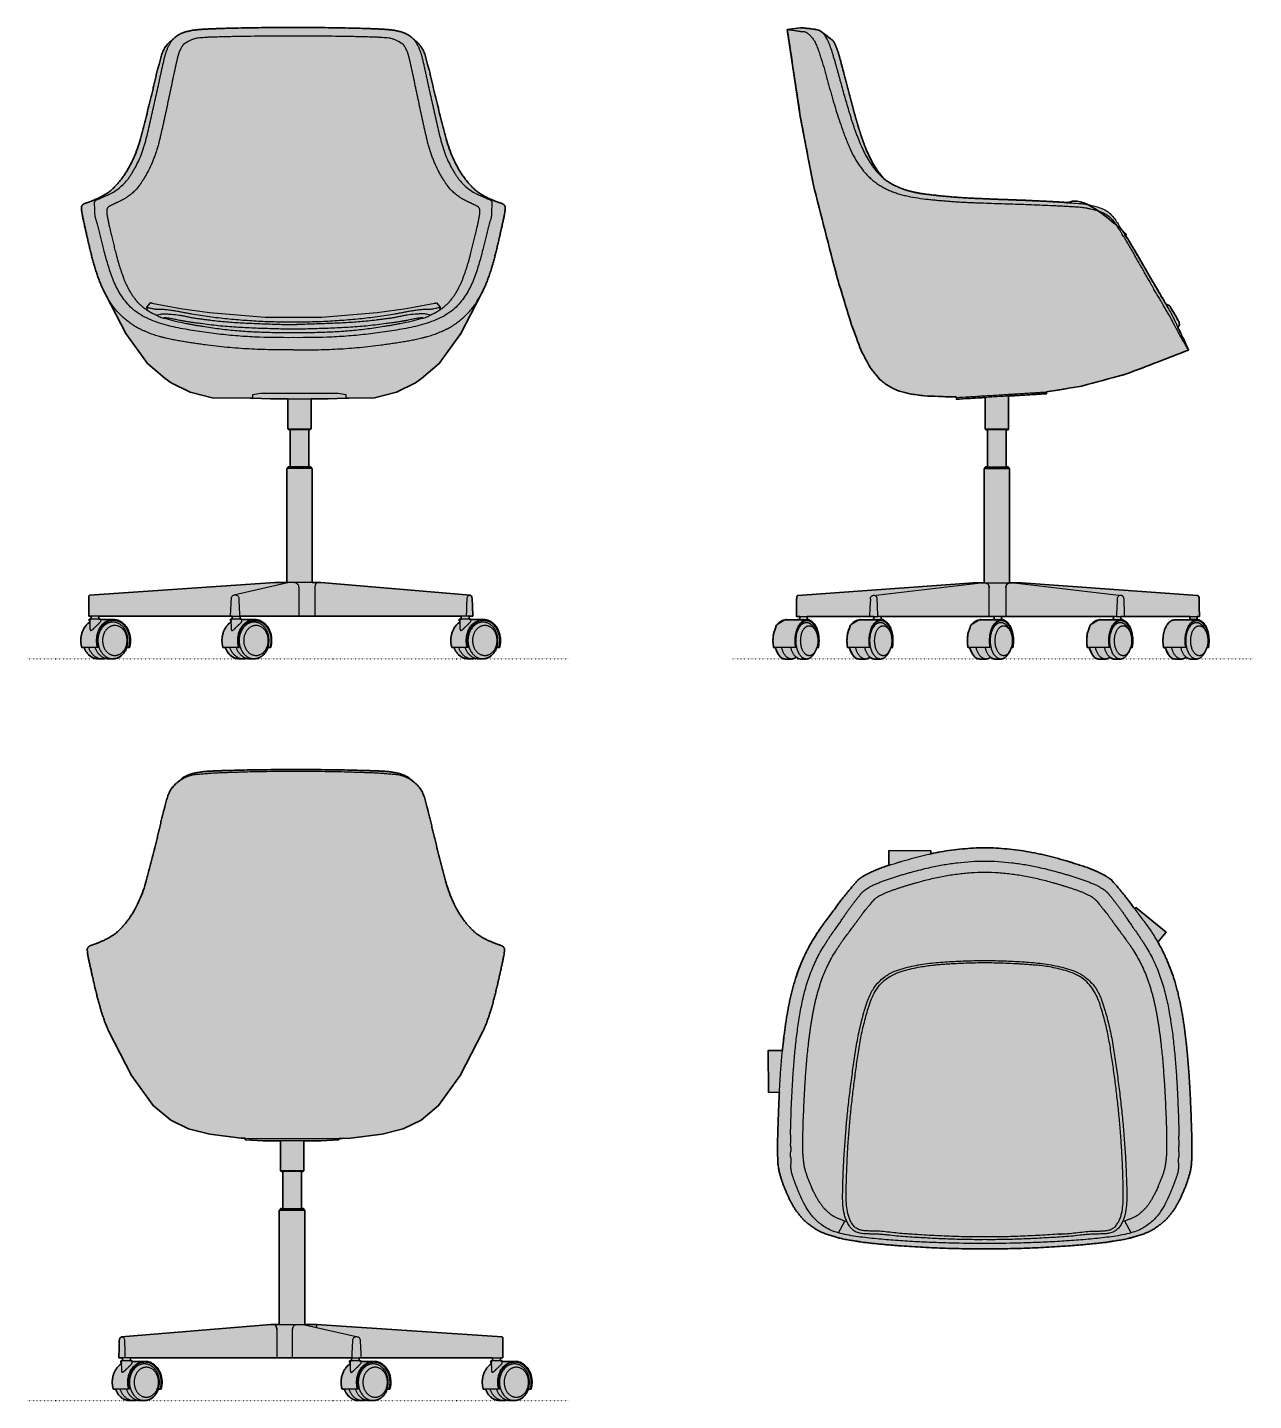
# Model space of a CAD drawing. Header units: millimetres. Extents: x 0 to 1843, y -1115 to 949.
import ezdxf

# ---------------------------------------------------------------- set-up
doc = ezdxf.new("R2010")
doc.units = ezdxf.units.MM
doc.linetypes.add('Dots', pattern=[1, 0, -1])
doc.layers.add('Blocks', color=7, linetype='Continuous')
doc.layers.add('Blocks$Fill', color=7, linetype='Continuous', true_color=0xffffff)
for name, color, linetype, lineweight, true_color in [('Blocks$Inner', 7, 'Continuous', 25, 0x007f00), ('Blocks$Outline', 7, 'Continuous', 35, 0xff3f3f), ('Groud', 7, 'Dots', 25, 0x243775)]:
    doc.layers.add(name, color=color, linetype=linetype, lineweight=lineweight, true_color=true_color)

# ---------------------------------------------------------------- blocks, each defined once
blk = doc.blocks.new('Little Giraffe Office Chair Top')
at = {"layer": 'Blocks$Fill'}
blk.add_hatch(color=256, dxfattribs=at).paths.add_polyline_path([(585.2, 225.7), (589.1, 218.8), (592.7, 212), (596, 205), (599.3, 197.8), (602.4, 190.3), (605.4, 182.7), (608.1, 175), (610.5, 167.2), (612.8, 159.3), (614.9, 151.3), (616.9, 143.3), (618.6, 135.3), (621.6, 119.2), (624.2, 103), (627.4, 78.4), (630.6, 45.1), (633.4, 3.8), (636.1, -62.8), (636.3, -87.5), (636.2, -95.7), (635.9, -103.6), (635.7, -107.2), (635.5, -109), (635.3, -110.7), (635.1, -112.3), (634.9, -113.9), (634.6, -115.4), (634.3, -116.8), (634, -118.3), (633.7, -119.7), (633, -122.3), (632.3, -124.9), (629.3, -134.4), (628.5, -136.6), (626.9, -140.9), (625.3, -145), (620, -157.1), (619.1, -159.1), (618.2, -161.1), (617.1, -163), (613.9, -168.9), (611.6, -172.9), (610.3, -174.9), (609.7, -175.9), (609, -176.9), (608.4, -177.9), (607.7, -178.8), (607, -179.8), (601.6, -186.5), (599.9, -188.5), (598.1, -190.5), (597.2, -191.4), (596.3, -192.4), (595.3, -193.3), (594.3, -194.2), (593.8, -194.7), (593.3, -195.1), (592.3, -195.9), (585.4, -201.1), (583, -202.8), (580.5, -204.5), (579.2, -205.4), (577.8, -206.2), (576.5, -207), (575.1, -207.8), (573.7, -208.5), (572.2, -209.2), (570.8, -209.9), (569.3, -210.6), (566.2, -211.8), (563, -213), (559.7, -214.1), (547.6, -217.9), (544, -218.9), (542.2, -219.3), (538.5, -220.2), (534.7, -220.9), (511.2, -224.9), (507.2, -225.4), (474.8, -228.8), (433.8, -231.9), (384.4, -234.4), (334.7, -235.3), (282, -234.8), (232.4, -232.9), (183.2, -229.6), (150.7, -226.3), (142.6, -225.4), (138.6, -224.9), (115.1, -220.9), (111.3, -220.2), (107.6, -219.3), (105.8, -218.9), (100.4, -217.3), (90.1, -214.1), (86.8, -213), (83.6, -211.8), (80.5, -210.6), (79, -209.9), (77.6, -209.2), (76.1, -208.5), (74.7, -207.8), (73.3, -207), (72, -206.2), (70.7, -205.4), (69.4, -204.5), (66.8, -202.8), (64.4, -201.1), (57.6, -195.9), (56.5, -195.1), (56, -194.7), (55.5, -194.2), (54.5, -193.3), (53.5, -192.4), (52.6, -191.4), (51.7, -190.5), (49.9, -188.5), (43.6, -180.7), (42.9, -179.8), (42.1, -178.8), (41.4, -177.9), (40.8, -176.9), (40.1, -175.9), (39.5, -174.9), (38.2, -172.9), (33.2, -164), (32.7, -163), (31.7, -161.1), (30.7, -159.1), (26.2, -148.9), (24.5, -145), (22.9, -140.9), (21.3, -136.6), (20.1, -133.3), (17.5, -124.9), (16.8, -122.3), (16.1, -119.7), (15.8, -118.3), (15.5, -116.8), (15.2, -115.4), (14.9, -113.9), (14.7, -112.3), (14.5, -110.7), (14.3, -109), (14.1, -107.2), (13.9, -103.6), (13.6, -95.7), (13.5, -75.2), (14.9, -29.5), (16.2, 0.3), (0, 0), (-0.7, 62.8), (20.8, 63.1), (23.4, 86.7), (26.8, 111.1), (29.6, 127.3), (31.2, 135.3), (33, 143.3), (34.9, 151.3), (37, 159.3), (39.3, 167.2), (41.8, 175), (44.5, 182.7), (47.4, 190.3), (50.5, 197.8), (53.8, 205), (57.2, 212), (60.7, 218.8), (64.3, 225.3), (69.9, 234.5), (73.5, 240.2), (79, 248.2), (106.3, 285.1), (114, 295.2), (125.1, 308.8), (127, 311), (128, 312.2), (130.2, 314.5), (132.2, 316.9), (133.3, 318.1), (133.9, 318.7), (134.6, 319.3), (135.3, 319.9), (136, 320.6), (136.8, 321.2), (137.7, 321.9), (138.6, 322.6), (139.6, 323.2), (140.7, 323.9), (141.9, 324.7), (144.4, 326.1), (147.2, 327.6), (150.1, 329.1), (153.3, 330.6), (156.5, 332.1), (161.5, 334.3), (166.8, 336.4), (170.4, 337.8), (180.8, 341.3), (180.9, 363.5), (243.8, 363.1), (243.8, 358.6), (251.1, 360.1), (258.5, 361.5), (266.6, 362.9), (274.8, 364.1), (283.1, 365.1), (291.3, 366), (299.6, 366.7), (307.8, 367.2), (316.1, 367.6), (324.4, 367.7), (325.4, 367.7), (333.7, 367.6), (342, 367.2), (350.3, 366.7), (358.5, 366), (366.8, 365.1), (375, 364.1), (383.2, 362.9), (391.3, 361.5), (399.5, 360), (407.6, 358.3), (423.7, 354.5), (439.7, 350.2), (463.6, 343.1), (471.6, 340.5), (479.4, 337.8), (484.8, 335.7), (490, 333.6), (493.3, 332.1), (496.6, 330.6), (499.7, 329.1), (502.6, 327.6), (505.4, 326.1), (507.9, 324.7), (509.1, 323.9), (510.2, 323.2), (511.2, 322.6), (512.2, 321.9), (513, 321.2), (513.8, 320.6), (514.6, 319.9), (515.2, 319.3), (515.9, 318.7), (516.5, 318.1), (517.6, 316.9), (520.2, 313.9), (521.8, 312.2), (522.8, 311), (524.7, 308.8), (535.8, 295.2), (543.6, 285.1), (550.4, 275.7), (552.2, 277.8), (597.5, 240.8)], flags=0)
at = {"layer": 'Blocks$Inner'}
for p, q in [((104.9, -211.2), (114.4, -193.6)), ((544.9, -211.2), (535.4, -193.6))]:
    blk.add_line(p, q, dxfattribs=at)
for points in [[(180.8, 341.3), (180.9, 363.5), (243.8, 363.1), (243.8, 358.6)], [(585.2, 225.7), (597.5, 240.8), (552.2, 277.8), (550.4, 275.7)], [(20.8, 63.1), (-0.7, 62.8), (0, 0), (16.2, 0.3)]]:
    blk.add_lwpolyline(points, dxfattribs=at)
for points, knots in [([(324.9, -235.3), (321.6, -235.3), (312.8, -235.3), (298.5, -235.1), (282, -234.8), (265.4, -234.4), (248.9, -233.7), (232.4, -232.9), (216, -231.9), (202.3, -230.9), (191.4, -230.2), (183.2, -229.6), (176.4, -229), (171, -228.4), (166.9, -228), (162.8, -227.5), (157.4, -227), (150.7, -226.3), (144, -225.6), (139.3, -225), (136.7, -224.6), (134.7, -224.2), (132.7, -223.9), (130.1, -223.4), (125.5, -222.7), (118.9, -221.6), (112.5, -220.5), (108.2, -219.5), (105.8, -218.9), (104, -218.4), (102.2, -217.9), (99.8, -217.2), (95.8, -215.9), (90.1, -214.1), (83.6, -211.9), (77.5, -209.3), (71.9, -206.3), (66.7, -202.8), (62.8, -199.9), (60.1, -197.9), (58.6, -196.8), (57.6, -195.9), (56.5, -195.1), (55.1, -193.9), (52.9, -191.8), (50.5, -189.1), (48.3, -186.5), (46.7, -184.5), (45.4, -182.8), (44.3, -181.6), (43.6, -180.7), (42.9, -179.8), (41.9, -178.5), (40.8, -176.9), (39.5, -175), (37.8, -172.3), (36.3, -169.5), (35, -167.2), (34.3, -165.9), (33.7, -165), (33.2, -164), (32.5, -162.7), (31.3, -160.4), (29.7, -157.1), (28, -153), (26.2, -148.9), (24.5, -145), (22.9, -140.9), (21.5, -137.4), (20.6, -134.8), (20.1, -133.3), (19.8, -132.1), (19.4, -130.9), (18.9, -129.4), (18, -126.6), (16.8, -122.4), (15.4, -116.9), (14.4, -110.8), (13.8, -103.7), (13.6, -95.8), (13.5, -88.9), (13.5, -84.1), (13.5, -81.3), (13.5, -79.3), (13.5, -77.3), (13.5, -74.5), (13.6, -69.7), (13.7, -62.8), (14, -54.5), (14.3, -46.1), (14.6, -37.8), (15, -26.7), (15.6, -12.9), (16.3, 1), (16.9, 12.1), (17.4, 20.4), (18, 28.7), (18.5, 36.9), (19.2, 45.1), (19.9, 53.4), (20.7, 61.7), (21.5, 70.1), (22.4, 78.4), (23.4, 86.7), (24.5, 94.9), (25.6, 103), (26.8, 111), (28.2, 119.2), (29.6, 127.3), (31.2, 135.3), (32.9, 143.3), (34.8, 151.3), (37, 159.3), (40, 169.8), (44.3, 182.8), (49.4, 195.4), (53.8, 205.1), (57.1, 212), (60.7, 218.8), (64.3, 225.4), (67.4, 230.5), (69.9, 234.5), (71.7, 237.4), (73.5, 240.2), (76, 243.8), (79, 248.3), (82.6, 253.2), (87.1, 259.4), (92.2, 266.2), (97.8, 273.5), (101.5, 278.6), (104.2, 282.4), (106.3, 285.1), (108.3, 287.8), (110.8, 291.2), (114, 295.2), (117.2, 299.1), (119.7, 302.1), (121.3, 304), (122.5, 305.5), (123.7, 307), (125.1, 308.8), (126.6, 310.6), (127.8, 312), (128.5, 312.7), (129.1, 313.3), (129.6, 313.9), (130.3, 314.7), (131.5, 316.1), (133.3, 318), (135.4, 320.1), (137.3, 321.7), (138.6, 322.6), (139.6, 323.2), (140.7, 323.9), (142.3, 324.9), (145.2, 326.6), (150, 329.1), (155.4, 331.7), (159.3, 333.4), (161.5, 334.3), (163.2, 335), (165, 335.7), (167.3, 336.7), (171.7, 338.3), (178.2, 340.5), (184.9, 342.6), (189.6, 344.1), (192.3, 344.9), (194.2, 345.5), (196.2, 346.2), (198.8, 347), (203.5, 348.3), (210.1, 350.3), (218.1, 352.4), (226.2, 354.5), (234.2, 356.5), (244.9, 358.9), (263.9, 362.7), (291.3, 366.4), (313.3, 367.6), (324.4, 367.7)], [-0.0053602, -0.0053602, -0.0053602, -0.0053602, 0.0024374, 0.0155953, 0.0287532, 0.0419111, 0.055069, 0.0682269, 0.0813848, 0.0945427, 0.1011216, 0.1077006, 0.1142795, 0.117569, 0.1208585, 0.124148, 0.1274374, 0.1340164, 0.1405953, 0.1438848, 0.1455295, 0.1471743, 0.148819, 0.1504638, 0.1537532, 0.1603322, 0.1669111, 0.1702006, 0.1718453, 0.1734901, 0.1751348, 0.1767795, 0.180069, 0.186648, 0.1932269, 0.1998059, 0.2063848, 0.2129638, 0.2195427, 0.2228322, 0.2244769, 0.2261216, 0.2277664, 0.2294111, 0.2327006, 0.2392795, 0.242569, 0.2458585, 0.249148, 0.2507927, 0.2524374, 0.2540822, 0.2557269, 0.2590164, 0.2623059, 0.2655953, 0.2721743, 0.2754638, 0.2771085, 0.2787532, 0.280398, 0.2820427, 0.2853322, 0.2919111, 0.2984901, 0.305069, 0.311648, 0.3182269, 0.3248059, 0.3280953, 0.3297401, 0.3313848, 0.3330295, 0.3346743, 0.3379638, 0.3445427, 0.3511216, 0.3577006, 0.3642795, 0.3708585, 0.3774374, 0.3807269, 0.3823716, 0.3840164, 0.3856611, 0.3873059, 0.3905953, 0.3971743, 0.4037532, 0.4103322, 0.4169111, 0.4234901, 0.436648, 0.4498059, 0.4563848, 0.4629638, 0.4695427, 0.4761216, 0.4827006, 0.4892795, 0.4958585, 0.5024374, 0.5090164, 0.5155953, 0.5221743, 0.5287532, 0.5353322, 0.5419111, 0.5484901, 0.555069, 0.561648, 0.5682269, 0.5748059, 0.5813848, 0.5945427, 0.6077006, 0.6142795, 0.6208585, 0.6274374, 0.6340164, 0.6405953, 0.6438848, 0.6471743, 0.6504638, 0.6537532, 0.6603322, 0.6669111, 0.6734901, 0.686648, 0.6998059, 0.7129638, 0.7195427, 0.7261216, 0.7327006, 0.7392795, 0.7524374, 0.7655953, 0.7721743, 0.7787532, 0.7820427, 0.7853322, 0.7919111, 0.7984901, 0.8017795, 0.8034243, 0.805069, 0.8067138, 0.8083585, 0.811648, 0.8182269, 0.8248059, 0.8280953, 0.8297401, 0.8313848, 0.8330295, 0.8346743, 0.8379638, 0.8445427, 0.8511216, 0.8544111, 0.8560559, 0.8577006, 0.8593453, 0.8609901, 0.8642795, 0.8708585, 0.8774374, 0.8807269, 0.8823716, 0.8840164, 0.8856611, 0.8873059, 0.8905953, 0.8971743, 0.9037532, 0.9103322, 0.9169111, 0.9234901, 0.936648, 0.9629638, 0.9892795, 0.9892795, 0.9892795, 0.9892795]), ([(325.4, 367.7), (336.5, 367.6), (358.5, 366.4), (386, 362.7), (404.9, 358.9), (415.6, 356.5), (423.7, 354.5), (431.7, 352.4), (439.7, 350.3), (446.4, 348.3), (451, 347), (453.6, 346.2), (455.6, 345.5), (457.6, 344.9), (460.2, 344.1), (464.9, 342.6), (471.6, 340.5), (478.2, 338.3), (482.5, 336.7), (484.9, 335.7), (486.6, 335), (488.3, 334.3), (490.5, 333.4), (494.4, 331.7), (499.8, 329.1), (504.6, 326.6), (507.5, 324.9), (509.1, 323.9), (510.2, 323.2), (511.2, 322.6), (512.5, 321.7), (514.4, 320.1), (516.6, 318), (518.3, 316.1), (519.5, 314.7), (520.2, 313.9), (520.7, 313.3), (521.3, 312.7), (522, 312), (523.2, 310.6), (524.7, 308.8), (526.1, 307), (527.3, 305.5), (528.6, 304), (530.1, 302.1), (532.6, 299.1), (535.8, 295.2), (539, 291.2), (541.5, 287.8), (543.6, 285.1), (545.6, 282.4), (548.3, 278.6), (552, 273.5), (557.6, 266.2), (562.7, 259.4), (567.2, 253.2), (570.8, 248.3), (573.9, 243.8), (576.3, 240.2), (578.1, 237.4), (579.9, 234.5), (582.4, 230.5), (585.5, 225.4), (589.2, 218.8), (592.7, 212), (596, 205.1), (600.4, 195.4), (605.5, 182.8), (609.8, 169.8), (612.8, 159.3), (615, 151.3), (616.9, 143.3), (618.6, 135.3), (620.2, 127.3), (621.7, 119.2), (623, 111), (624.2, 103), (625.4, 94.9), (626.4, 86.7), (627.4, 78.4), (628.3, 70.1), (629.1, 61.7), (629.9, 53.4), (630.6, 45.1), (631.3, 36.9), (631.9, 28.7), (632.4, 20.4), (632.9, 12.1), (633.6, 1), (634.3, -12.9), (634.8, -26.7), (635.3, -37.8), (635.5, -46.1), (635.8, -54.5), (636.1, -62.8), (636.3, -69.7), (636.3, -74.5), (636.3, -77.3), (636.3, -79.3), (636.3, -81.3), (636.3, -84.1), (636.3, -88.9), (636.3, -95.8), (636, -103.7), (635.4, -110.8), (634.4, -116.9), (633.1, -122.4), (631.8, -126.6), (630.9, -129.4), (630.4, -130.9), (630, -132.1), (629.7, -133.3), (629.2, -134.8), (628.3, -137.4), (627, -140.9), (625.3, -145), (623.6, -148.9), (621.8, -153), (620.1, -157.1), (618.5, -160.4), (617.3, -162.7), (616.6, -164), (616.1, -165), (615.5, -165.9), (614.8, -167.2), (613.5, -169.5), (612, -172.3), (610.3, -175), (609.1, -176.9), (607.9, -178.5), (607, -179.8), (606.2, -180.7), (605.5, -181.6), (604.5, -182.8), (603.2, -184.5), (601.6, -186.5), (599.3, -189.1), (596.9, -191.8), (594.7, -193.9), (593.3, -195.1), (592.3, -195.9), (591.2, -196.8), (589.7, -197.9), (587.1, -199.9), (583.1, -202.8), (577.9, -206.3), (572.3, -209.3), (566.3, -211.9), (559.7, -214.1), (554, -215.9), (550, -217.2), (547.6, -217.9), (545.8, -218.4), (544.1, -218.9), (541.6, -219.5), (537.3, -220.5), (530.9, -221.6), (524.3, -222.7), (519.7, -223.4), (517.1, -223.9), (515.1, -224.2), (513.1, -224.6), (510.5, -225), (505.9, -225.6), (499.2, -226.3), (492.4, -227), (487, -227.5), (482.9, -228), (478.9, -228.4), (473.4, -229), (466.6, -229.6), (458.4, -230.2), (447.5, -230.9), (433.8, -231.9), (417.4, -232.9), (400.9, -233.7), (384.4, -234.4), (367.9, -234.8), (351.3, -235.1), (337, -235.3), (328.2, -235.3), (324.9, -235.3)], [-1, -1, -1, -1, -0.9736842, -0.9473684, -0.9342105, -0.9276316, -0.9210526, -0.9144737, -0.9078947, -0.9013158, -0.8980263, -0.8963816, -0.8947368, -0.8930921, -0.8914474, -0.8881579, -0.8815789, -0.875, -0.8717105, -0.8700658, -0.8684211, -0.8667763, -0.8651316, -0.8618421, -0.8552632, -0.8486842, -0.8453947, -0.84375, -0.8421053, -0.8404605, -0.8388158, -0.8355263, -0.8289474, -0.8223684, -0.8190789, -0.8174342, -0.8157895, -0.8141447, -0.8125, -0.8092105, -0.8026316, -0.7960526, -0.7927632, -0.7894737, -0.7828947, -0.7763158, -0.7631579, -0.75, -0.7434211, -0.7368421, -0.7302632, -0.7236842, -0.7105263, -0.6973684, -0.6842105, -0.6776316, -0.6710526, -0.6644737, -0.6611842, -0.6578947, -0.6546053, -0.6513158, -0.6447368, -0.6381579, -0.6315789, -0.625, -0.6184211, -0.6052632, -0.5921053, -0.5855263, -0.5789474, -0.5723684, -0.5657895, -0.5592105, -0.5526316, -0.5460526, -0.5394737, -0.5328947, -0.5263158, -0.5197368, -0.5131579, -0.5065789, -0.5, -0.4934211, -0.4868421, -0.4802632, -0.4736842, -0.4671053, -0.4605263, -0.4473684, -0.4342105, -0.4276316, -0.4210526, -0.4144737, -0.4078947, -0.4013158, -0.3980263, -0.3963816, -0.3947368, -0.3930921, -0.3914474, -0.3881579, -0.3815789, -0.375, -0.3684211, -0.3618421, -0.3552632, -0.3486842, -0.3453947, -0.34375, -0.3421053, -0.3404605, -0.3388158, -0.3355263, -0.3289474, -0.3223684, -0.3157895, -0.3092105, -0.3026316, -0.2960526, -0.2927632, -0.2911184, -0.2894737, -0.2878289, -0.2861842, -0.2828947, -0.2763158, -0.2730263, -0.2697368, -0.2664474, -0.2648026, -0.2631579, -0.2615132, -0.2598684, -0.2565789, -0.2532895, -0.25, -0.2434211, -0.2401316, -0.2384868, -0.2368421, -0.2351974, -0.2335526, -0.2302632, -0.2236842, -0.2171053, -0.2105263, -0.2039474, -0.1973684, -0.1907895, -0.1875, -0.1858553, -0.1842105, -0.1825658, -0.1809211, -0.1776316, -0.1710526, -0.1644737, -0.1611842, -0.1595395, -0.1578947, -0.15625, -0.1546053, -0.1513158, -0.1447368, -0.1381579, -0.1348684, -0.1315789, -0.1282895, -0.125, -0.1184211, -0.1118421, -0.1052632, -0.0921053, -0.0789474, -0.0657895, -0.0526316, -0.0394737, -0.0263158, -0.0131579, -0.0053602, -0.0053602, -0.0053602, -0.0053602]), ([(150.8, 308.1), (151.4, 308.5), (152.8, 309.3), (155.1, 310.6), (157.8, 311.9), (160.5, 313), (163.1, 314.1), (166.7, 315.6), (171.3, 317.3), (177.3, 319.5), (183.4, 321.6), (189.4, 323.5), (195.4, 325.4), (201.5, 327.3), (207.4, 329), (213.4, 330.7), (221.5, 332.9), (231.7, 335.6), (246.5, 339.1), (264, 342.5), (284.1, 345.4), (304.3, 347.2), (317.9, 347.7), (324.6, 347.8)], [42.940058, 42.940058, 42.940058, 42.940058, 42.957419, 42.97478, 42.992141, 43.009502, 43.026863, 43.044224, 43.078946, 43.113669, 43.148391, 43.183113, 43.217835, 43.252558, 43.28728, 43.322002, 43.356724, 43.426169, 43.495613, 43.606724, 43.717835, 43.828946, 43.940058, 43.940058, 43.940058, 43.940058]), ([(166.8, 295.7), (169.3, 297), (173.4, 298.9), (178.4, 301), (181.4, 302.2), (183.6, 303), (186, 303.9), (189.2, 305), (193.3, 306.4), (197.5, 307.8), (200.8, 308.9), (203.3, 309.7), (205.8, 310.4), (209.1, 311.4), (213.2, 312.7), (218.1, 314.1), (224.8, 316), (233.1, 318.3), (246.4, 321.6), (263.3, 325.3), (283.7, 328.4), (304.3, 330.5), (318, 331), (324.9, 331.1)], [68.595902, 68.595902, 68.595902, 68.595902, 68.658402, 68.689652, 68.705277, 68.720902, 68.736527, 68.752152, 68.783402, 68.814652, 68.830277, 68.845902, 68.861527, 68.877152, 68.908402, 68.939652, 68.970902, 69.033402, 69.095902, 69.220902, 69.345902, 69.470902, 69.595902, 69.595902, 69.595902, 69.595902]), ([(324.9, 331.1), (331.8, 331), (345.6, 330.5), (366.1, 328.4), (386.5, 325.3), (403.4, 321.6), (416.7, 318.3), (425, 316), (431.7, 314.1), (436.6, 312.7), (440.7, 311.4), (444, 310.4), (446.5, 309.7), (449, 308.9), (452.3, 307.8), (456.5, 306.4), (460.7, 305), (463.9, 303.9), (466.2, 303), (468.4, 302.2), (471.4, 301), (476.4, 298.9), (480.5, 297), (483.1, 295.7)], [69.595902, 69.595902, 69.595902, 69.595902, 69.720902, 69.845902, 69.970902, 70.095902, 70.158402, 70.220902, 70.252152, 70.283402, 70.314652, 70.330277, 70.345902, 70.361527, 70.377152, 70.408402, 70.439652, 70.455277, 70.470902, 70.486527, 70.502152, 70.533402, 70.595902, 70.595902, 70.595902, 70.595902]), ([(325.2, 347.8), (331.9, 347.7), (345.5, 347.2), (365.7, 345.4), (385.8, 342.5), (403.3, 339.1), (418.1, 335.6), (428.3, 332.9), (436.4, 330.7), (442.4, 329), (448.3, 327.3), (454.4, 325.4), (460.4, 323.5), (466.4, 321.6), (472.5, 319.5), (478.5, 317.3), (483.1, 315.6), (486.7, 314.1), (489.3, 313), (492, 311.9), (494.7, 310.6), (497.1, 309.3), (498.4, 308.5), (499, 308.1)], [0, 0, 0, 0, 0.111111, 0.222222, 0.333333, 0.444444, 0.513889, 0.583333, 0.618056, 0.652778, 0.6875, 0.722222, 0.756944, 0.791667, 0.826389, 0.861111, 0.895833, 0.913194, 0.930556, 0.947917, 0.965278, 0.982639, 1, 1, 1, 1]), ([(76.1, 207.8), (78.2, 211.6), (81.3, 216.9), (85.3, 223.4), (88.3, 228.1), (91.3, 232.6), (95.1, 238.2), (99.8, 244.6), (104.5, 251.3), (108.5, 257.1), (111.8, 262.2), (115, 266.9), (118, 271.3), (121, 275.5), (123.9, 279.5), (126.9, 283.4), (129.4, 286.6), (131.3, 289.1), (132.8, 291), (134.2, 292.8), (135.7, 294.6), (136.9, 296.1), (137.8, 297.2), (138.3, 297.8), (138.6, 298.2), (138.7, 298.3)], [37.940058, 37.940058, 37.940058, 37.940058, 38.002558, 38.033808, 38.065058, 38.096308, 38.127558, 38.190058, 38.252558, 38.315058, 38.377558, 38.440058, 38.502558, 38.565058, 38.627558, 38.690058, 38.752558, 38.783808, 38.815058, 38.846308, 38.877558, 38.908808, 38.924433, 38.932245, 38.940058, 38.940058, 38.940058, 38.940058]), ([(138.9, 298.5), (139.1, 298.7), (139.5, 299.2), (140, 299.8), (140.5, 300.3), (140.8, 300.7), (141.1, 301), (141.4, 301.3), (141.6, 301.4), (141.7, 301.5)], [39.940058, 39.940058, 39.940058, 39.940058, 40.190058, 40.440058, 40.565058, 40.690058, 40.815058, 40.877558, 40.940058, 40.940058, 40.940058, 40.940058]), ([(157.7, 288.7), (157.7, 288.7), (157.8, 288.8), (158, 289), (158.1, 289.2), (158.3, 289.4), (158.5, 289.6), (158.8, 289.8), (158.9, 290), (159.1, 290.2), (159.3, 290.4), (159.5, 290.5), (159.6, 290.6), (159.8, 290.8), (159.9, 290.8), (159.9, 290.9)], [52.085685, 52.085685, 52.085685, 52.085685, 52.722151, 53.358618, 54.000019, 54.64142, 55.8638, 56.414672, 56.965545, 57.799615, 58.633685, 59.022105, 59.410524, 59.856499, 60.302473, 60.302473, 60.302473, 60.302473]), ([(163.1, 293.4), (163.4, 293.6), (163.8, 293.9), (164.4, 294.3), (164.7, 294.5), (165, 294.6), (165.2, 294.8), (165.5, 295), (165.9, 295.2), (166.3, 295.5), (166.6, 295.7), (166.8, 295.7)], [61.302473, 61.302473, 61.302473, 61.302473, 63.30761, 64.29557, 64.789549, 65.283529, 65.742302, 66.201075, 67.118621, 67.857261, 68.595902, 68.595902, 68.595902, 68.595902]), ([(483.1, 295.7), (483.2, 295.7), (483.5, 295.5), (483.9, 295.2), (484.3, 295), (484.6, 294.8), (484.9, 294.6), (485.1, 294.5), (485.4, 294.3), (486, 293.9), (486.4, 293.6), (486.7, 293.4)], [70.595902, 70.595902, 70.595902, 70.595902, 71.334543, 72.073183, 72.990729, 73.449502, 73.908275, 74.402255, 74.896234, 75.884194, 77.889331, 77.889331, 77.889331, 77.889331]), ([(489.9, 290.9), (490, 290.8), (490.1, 290.8), (490.2, 290.6), (490.3, 290.5), (490.5, 290.4), (490.7, 290.2), (490.9, 290), (491.1, 289.8), (491.3, 289.6), (491.5, 289.4), (491.7, 289.2), (491.9, 289), (492, 288.8), (492.1, 288.7), (492.2, 288.7)], [78.889331, 78.889331, 78.889331, 78.889331, 79.335305, 79.78128, 80.169699, 80.558119, 81.392189, 82.226259, 82.777132, 83.328004, 84.550383, 85.191785, 85.833186, 86.469652, 87.106119, 87.106119, 87.106119, 87.106119]), ([(508.1, 301.5), (508.2, 301.4), (508.4, 301.3), (508.7, 301), (509, 300.7), (509.3, 300.3), (509.8, 299.8), (510.3, 299.2), (510.7, 298.7), (510.9, 298.5)], [3, 3, 3, 3, 3.0625, 3.125, 3.25, 3.375, 3.5, 3.75, 4, 4, 4, 4]), ([(511.1, 298.3), (511.2, 298.2), (511.5, 297.8), (512, 297.2), (512.9, 296.1), (514.1, 294.6), (515.6, 292.8), (517, 291), (518.5, 289.1), (520.4, 286.6), (522.9, 283.4), (525.9, 279.5), (528.8, 275.5), (531.8, 271.3), (534.8, 266.9), (538, 262.2), (541.3, 257.1), (545.3, 251.3), (550, 244.6), (554.7, 238.2), (558.5, 232.6), (561.5, 228.1), (564.5, 223.4), (568.5, 216.9), (571.6, 211.6), (573.7, 207.8)], [5, 5, 5, 5, 5.007812, 5.015625, 5.03125, 5.0625, 5.09375, 5.125, 5.15625, 5.1875, 5.25, 5.3125, 5.375, 5.4375, 5.5, 5.5625, 5.625, 5.6875, 5.75, 5.8125, 5.84375, 5.875, 5.90625, 5.9375, 6, 6, 6, 6]), ([(94.6, 201.8), (96.8, 205.6), (99.9, 210.9), (103.9, 217.3), (106.9, 221.7), (109.8, 225.9), (113.8, 231.3), (117.5, 236.3), (120.8, 240.7), (123.2, 243.8), (125.4, 246.8), (127.4, 249.5), (129.3, 252.1), (130.9, 254.4), (132.4, 256.6), (134, 258.8), (135.5, 260.9), (137.5, 263.6), (140.9, 268.2), (144.8, 273.1), (148.6, 277.8), (152.5, 282.5), (155.5, 286.1), (157.5, 288.5)], [51.079872, 51.079872, 51.079872, 51.079872, 51.142372, 51.173622, 51.204872, 51.236122, 51.267372, 51.329872, 51.361122, 51.392372, 51.423622, 51.454872, 51.486122, 51.517372, 51.548622, 51.579872, 51.611122, 51.642372, 51.704872, 51.829872, 51.892372, 51.954872, 52.079872, 52.079872, 52.079872, 52.079872]), ([(492.3, 288.5), (494.3, 286.1), (497.3, 282.5), (501.2, 277.8), (505, 273.1), (508.9, 268.2), (512.3, 263.6), (514.3, 260.9), (515.8, 258.8), (517.4, 256.6), (518.9, 254.4), (520.6, 252.1), (522.4, 249.5), (524.5, 246.8), (526.6, 243.8), (529, 240.7), (532.3, 236.3), (536, 231.3), (540, 225.9), (542.9, 221.7), (545.9, 217.3), (549.9, 210.9), (553, 205.6), (555.2, 201.8)], [87.111932, 87.111932, 87.111932, 87.111932, 87.236932, 87.299432, 87.361932, 87.486932, 87.549432, 87.580682, 87.611932, 87.643182, 87.674432, 87.705682, 87.736932, 87.768182, 87.799432, 87.830682, 87.861932, 87.924432, 87.955682, 87.986932, 88.018182, 88.049432, 88.111932, 88.111932, 88.111932, 88.111932]), ([(33.1, -61.5), (33.1, -60.7), (33.1, -59.2), (33.2, -56), (33.3, -50.6), (33.6, -42.8), (33.8, -33.3), (34.3, -20.7), (35, -5), (36.1, 16), (37.7, 39.1), (39.8, 64.2), (42.7, 89.3), (45.7, 110), (48.6, 126.5), (52, 142.9), (57.3, 163.2), (65.6, 186.6), (72.5, 201.1), (76.1, 207.8)], [36.940058, 36.940058, 36.940058, 36.940058, 36.94858, 36.957103, 36.974148, 37.008239, 37.04233, 37.076421, 37.144603, 37.212785, 37.303694, 37.394603, 37.485512, 37.576421, 37.621876, 37.66733, 37.758239, 37.849148, 37.940058, 37.940058, 37.940058, 37.940058]), ([(573.7, 207.8), (577.3, 201.1), (584.3, 186.6), (592.5, 163.2), (597.8, 142.9), (601.2, 126.5), (604.2, 110), (607.2, 89.3), (610, 64.2), (612.1, 39.1), (613.7, 16), (614.8, -5), (615.5, -20.7), (616, -33.3), (616.3, -42.8), (616.5, -50.6), (616.6, -56), (616.7, -59.2), (616.7, -60.7), (616.7, -61.5)], [6, 6, 6, 6, 6.090909, 6.181818, 6.272727, 6.318182, 6.363636, 6.454545, 6.545455, 6.636364, 6.727273, 6.795455, 6.863636, 6.897727, 6.931818, 6.965909, 6.982955, 6.991477, 7, 7, 7, 7]), ([(51.6, -61.1), (51.8, -54.9), (52.2, -42.4), (52.9, -23.9), (53.8, -5.4), (54.7, 11), (55.7, 25.3), (56.9, 41.6), (58.3, 57.9), (59.9, 72.2), (60.9, 80.4), (61.6, 86.5), (62.5, 92.7), (63.3, 98.8), (64.3, 104.8), (65.3, 110.9), (66.4, 117), (67.5, 123), (68.7, 129), (70, 135), (71.4, 141), (72.9, 146.9), (74.5, 152.7), (76.3, 158.6), (78.2, 164.4), (80.8, 172), (84.4, 181.3), (89.3, 191.9), (92.8, 198.6), (94.6, 201.8)], [50.079872, 50.079872, 50.079872, 50.079872, 50.148054, 50.216236, 50.284418, 50.352599, 50.398054, 50.443509, 50.534418, 50.579872, 50.602599, 50.625327, 50.648054, 50.670781, 50.693509, 50.716236, 50.738963, 50.76169, 50.784418, 50.807145, 50.829872, 50.852599, 50.875327, 50.898054, 50.920781, 50.943509, 50.988963, 51.034418, 51.079872, 51.079872, 51.079872, 51.079872]), ([(160.4, 159.9), (165, 165.6), (169.9, 170.3), (175.2, 174.2), (176.9, 175.4), (182.4, 178.9), (192.4, 183.5), (205.4, 187.4), (218.4, 190.4), (231.7, 192.7), (245.1, 194.5), (258.5, 195.7), (276.5, 196.9), (298.6, 197.9), (316.3, 198.2), (324.9, 198.2)], [1.7574307, 1.7574307, 1.7574307, 1.7574307, 1.7839012, 1.7839012, 1.7839012, 1.7921886, 1.8100457, 1.8279029, 1.84576, 1.8636171, 1.8814743, 1.8993314, 1.9171886, 1.9529029, 1.9870438, 1.9870438, 1.9870438, 1.9870438]), ([(184.1, 175.2), (187, 176.8), (193.2, 179.7), (203.6, 183.2), (215.5, 186.2), (230.3, 189.2), (241.1, 190.7), (247.9, 191.4)], [0.8038768, 0.8038768, 0.8038768, 0.8038768, 0.81498791, 0.83165458, 0.84832125, 0.86498791, 0.89260714, 0.89260714, 0.89260714, 0.89260714]), ([(247.2, 191.3), (248.8, 191.5), (252.9, 191.9), (259.5, 192.5), (266.9, 193.1), (274.3, 193.6), (284.3, 194.1), (301.2, 194.8), (315.5, 195.1), (324.9, 195.2)], [-0.1066667, -0.1066667, -0.1066667, -0.1066667, -0.1, -0.09, -0.08, -0.07, -0.06, -0.04, -0.0020308, -0.0020308, -0.0020308, -0.0020308]), ([(324.9, 198.2), (333.6, 198.2), (351.3, 197.9), (373.3, 196.9), (391.3, 195.7), (404.8, 194.5), (418.1, 192.7), (431.4, 190.4), (444.4, 187.4), (457.4, 183.5), (467.4, 178.9), (472.9, 175.4), (474.6, 174.2), (480, 170.3), (484.8, 165.6), (489.5, 159.9)], [1.9870438, 1.9870438, 1.9870438, 1.9870438, 2.0211848, 2.056899, 2.0747562, 2.0926133, 2.1104705, 2.1283276, 2.1461848, 2.1640419, 2.181899, 2.1901864, 2.1901864, 2.1901864, 2.2166569, 2.2166569, 2.2166569, 2.2166569]), ([(324.9, 195.2), (334.3, 195.1), (348.7, 194.8), (365.5, 194.1), (375.5, 193.6), (382.9, 193.1), (390.3, 192.5), (396.9, 191.9), (401, 191.5), (402.7, 191.3)], [-0.0020308, -0.0020308, -0.0020308, -0.0020308, 0.0359384, 0.0559384, 0.0659384, 0.0759384, 0.0859384, 0.0959384, 0.1026051, 0.1026051, 0.1026051, 0.1026051]), ([(465.8, 175.2), (462.8, 176.8), (456.6, 179.7), (446.2, 183.2), (434.3, 186.2), (419.5, 189.2), (408.7, 190.7), (401.9, 191.4)], [0.8038768, 0.8038768, 0.8038768, 0.8038768, 0.81498791, 0.83165458, 0.84832125, 0.86498791, 0.89260714, 0.89260714, 0.89260714, 0.89260714]), ([(555.2, 201.8), (557.1, 198.6), (560.5, 191.9), (565.4, 181.3), (569, 172), (571.6, 164.4), (573.5, 158.6), (575.3, 152.7), (576.9, 146.9), (578.4, 141), (579.8, 135), (581.1, 129), (582.3, 123), (583.5, 117), (584.5, 110.9), (585.5, 104.8), (586.5, 98.8), (587.3, 92.7), (588.2, 86.5), (589, 80.4), (589.9, 72.2), (591.5, 57.9), (592.9, 41.6), (594.1, 25.3), (595.1, 11), (596, -5.4), (596.9, -23.9), (597.7, -42.4), (598, -54.9), (598.2, -61.1)], [88.111932, 88.111932, 88.111932, 88.111932, 88.157386, 88.202841, 88.248295, 88.271023, 88.29375, 88.316477, 88.339204, 88.361932, 88.384659, 88.407386, 88.430113, 88.452841, 88.475568, 88.498295, 88.521023, 88.54375, 88.566477, 88.589204, 88.611932, 88.657386, 88.748295, 88.79375, 88.839204, 88.907386, 88.975568, 89.04375, 89.111932, 89.111932, 89.111932, 89.111932]), ([(124.6, -196.1), (124.2, -195.4), (122.8, -192.8), (120.9, -188.2), (118.5, -180.2), (117, -169.9), (116.5, -157.5), (116.7, -145.1), (117, -132.7), (117.4, -120.3), (118, -103.8), (119.1, -83.2), (120.8, -58.5), (123, -33.9), (125.7, -9.4), (128.7, 15), (131.9, 39.4), (135.5, 63.7), (138.9, 83.9), (142.5, 99.8), (145.5, 111.7), (148.8, 123.4), (152.4, 135.1), (157, 146.4), (163.3, 156.9), (171.3, 166.2), (178.6, 172), (183.1, 174.6), (184.1, 175.2)], [0.2790933, 0.2790933, 0.2790933, 0.2790933, 0.2825995, 0.2909329, 0.2992662, 0.3159329, 0.3325995, 0.3492662, 0.3659329, 0.3825995, 0.3992662, 0.4325995, 0.4659329, 0.4992662, 0.5325995, 0.5659329, 0.5992662, 0.6325995, 0.6659329, 0.6825995, 0.6992662, 0.7159329, 0.7325995, 0.7492662, 0.7659329, 0.7825995, 0.7992662, 0.8038768, 0.8038768, 0.8038768, 0.8038768]), ([(525.2, -196.1), (525.7, -195.4), (527, -192.8), (529, -188.2), (531.3, -180.2), (532.8, -169.9), (533.3, -157.5), (533.1, -145.1), (532.8, -132.7), (532.4, -120.3), (531.8, -103.8), (530.7, -83.2), (529, -58.5), (526.8, -33.9), (524.1, -9.4), (521.2, 15), (517.9, 39.4), (514.3, 63.7), (510.9, 83.9), (507.3, 99.8), (504.3, 111.7), (501, 123.4), (497.4, 135.1), (492.8, 146.4), (486.5, 156.9), (478.5, 166.2), (471.2, 172), (466.7, 174.6), (465.8, 175.2)], [0.2790933, 0.2790933, 0.2790933, 0.2790933, 0.2825995, 0.2909329, 0.2992662, 0.3159329, 0.3325995, 0.3492662, 0.3659329, 0.3825995, 0.3992662, 0.4325995, 0.4659329, 0.4992662, 0.5325995, 0.5659329, 0.5992662, 0.6325995, 0.6659329, 0.6825995, 0.6992662, 0.7159329, 0.7325995, 0.7492662, 0.7659329, 0.7825995, 0.7992662, 0.8038768, 0.8038768, 0.8038768, 0.8038768]), ([(324.9, -221.4), (316.6, -221.5), (299.2, -221.4), (272.9, -220.7), (250.3, -219.7), (232.4, -218.7), (219, -217.9), (205.6, -217.1), (192.2, -216), (181, -214.7), (172.2, -213.8), (165.8, -213.3), (159.3, -213), (152.7, -212.9), (147.1, -212.8), (142.5, -212.6), (139.1, -212.1), (135.6, -211.4), (132.2, -210.3), (129, -208.6), (126.2, -206.4), (123.9, -204), (121.1, -200.6), (118.3, -195.9), (115.7, -189.7), (113.2, -181), (111.5, -169.8), (111.2, -158.4), (111.4, -149.4), (111.6, -140.5), (111.9, -129.2), (112.6, -111.1), (113.9, -88.7), (115.8, -62), (118.2, -34.9), (121.2, -8.3), (124.5, 18.5), (127.6, 40.8), (130.2, 58.3), (132.3, 71.5), (134.6, 84.6), (137.4, 97.7), (140.1, 108.5), (142.4, 117.1), (144.8, 125.6), (147.7, 135.2), (150.7, 142.5), (152.1, 145.6), (154.4, 150.6), (157.2, 155.4), (160.4, 159.9)], [0.9927352, 0.9927352, 0.9927352, 0.9927352, 1.0256667, 1.061381, 1.0970952, 1.1149524, 1.1328095, 1.1506667, 1.1685238, 1.186381, 1.1953095, 1.2042381, 1.2131667, 1.2220952, 1.2310238, 1.2354881, 1.2399524, 1.2444167, 1.248881, 1.2533452, 1.2578095, 1.2622738, 1.2667381, 1.2756667, 1.2845952, 1.2935238, 1.311381, 1.3292381, 1.3381667, 1.3470952, 1.3649524, 1.3828095, 1.4185238, 1.4542381, 1.4899524, 1.5256667, 1.561381, 1.5970952, 1.6149524, 1.6328095, 1.6506667, 1.6685238, 1.686381, 1.6953095, 1.7042381, 1.7220952, 1.7356314, 1.7356314, 1.7356314, 1.7574307, 1.7574307, 1.7574307, 1.7574307]), ([(489.5, 159.9), (492.7, 155.4), (495.4, 150.6), (497.7, 145.6), (499.1, 142.5), (502.1, 135.2), (505, 125.6), (507.4, 117.1), (509.8, 108.5), (512.4, 97.7), (515.2, 84.6), (517.6, 71.5), (519.6, 58.3), (522.2, 40.8), (525.3, 18.5), (528.6, -8.3), (531.6, -34.9), (534.1, -62), (535.9, -88.7), (537.2, -111.1), (537.9, -129.2), (538.2, -140.5), (538.5, -149.4), (538.6, -158.4), (538.3, -169.8), (536.6, -181), (534.1, -189.7), (531.5, -195.9), (528.7, -200.6), (526, -204), (523.6, -206.4), (520.8, -208.6), (517.6, -210.3), (514.2, -211.4), (510.7, -212.1), (507.3, -212.6), (502.7, -212.8), (497.1, -212.9), (490.5, -213), (484, -213.3), (477.6, -213.8), (468.8, -214.7), (457.6, -216), (444.2, -217.1), (430.8, -217.9), (417.4, -218.7), (399.5, -219.7), (376.9, -220.7), (350.7, -221.4), (333.3, -221.5), (324.9, -221.4)], [0.2280398, 0.2280398, 0.2280398, 0.2280398, 0.249839, 0.249839, 0.249839, 0.2633752, 0.2812324, 0.2901609, 0.2990895, 0.3169466, 0.3348038, 0.3526609, 0.3705181, 0.3883752, 0.4240895, 0.4598038, 0.4955181, 0.5312324, 0.5669466, 0.6026609, 0.6205181, 0.6383752, 0.6473038, 0.6562324, 0.6740895, 0.6919466, 0.7008752, 0.7098038, 0.7187324, 0.7231966, 0.7276609, 0.7321252, 0.7365895, 0.7410538, 0.7455181, 0.7499824, 0.7544466, 0.7633752, 0.7723038, 0.7812324, 0.7901609, 0.7990895, 0.8169466, 0.8348038, 0.8526609, 0.8705181, 0.8883752, 0.9240895, 0.9598038, 0.9927352, 0.9927352, 0.9927352, 0.9927352]), ([(33.4, -68.4), (33.4, -68.3), (33.5, -68), (33.5, -67.6), (33.4, -67.2), (33.4, -66.8), (33.4, -66.3), (33.4, -65.9), (33.3, -65.5), (33.3, -65), (33.2, -64.5), (33.2, -63.9), (33.1, -63.2), (33.1, -62.4), (33.1, -61.8), (33.1, -61.5)], [35.940058, 35.940058, 35.940058, 35.940058, 36.002558, 36.065058, 36.127558, 36.190058, 36.252558, 36.315058, 36.377558, 36.440058, 36.502558, 36.565058, 36.690058, 36.815058, 36.940058, 36.940058, 36.940058, 36.940058]), ([(51.5, -67.1), (51.5, -66.9), (51.5, -66.3), (51.5, -65.5), (51.5, -64.7), (51.5, -64), (51.6, -63.3), (51.6, -62.3), (51.6, -61.6), (51.6, -61.1)], [43.958576, 43.958576, 43.958576, 43.958576, 44.820334, 45.682091, 46.382776, 47.08346, 47.832563, 48.581666, 50.079872, 50.079872, 50.079872, 50.079872]), ([(598.2, -61.1), (598.2, -61.6), (598.2, -62.3), (598.3, -63.3), (598.3, -64), (598.3, -64.7), (598.3, -65.5), (598.3, -66.3), (598.3, -66.9), (598.3, -67.1)], [89.111932, 89.111932, 89.111932, 89.111932, 90.610138, 91.359241, 92.108344, 92.809028, 93.509712, 94.37147, 95.233228, 95.233228, 95.233228, 95.233228]), ([(616.7, -61.5), (616.7, -61.8), (616.7, -62.4), (616.7, -63.2), (616.6, -63.9), (616.6, -64.5), (616.5, -65), (616.5, -65.5), (616.4, -65.9), (616.4, -66.3), (616.4, -66.8), (616.4, -67.2), (616.4, -67.6), (616.4, -68), (616.4, -68.3), (616.4, -68.4)], [7, 7, 7, 7, 7.125, 7.25, 7.375, 7.4375, 7.5, 7.5625, 7.625, 7.6875, 7.75, 7.8125, 7.875, 7.9375, 8, 8, 8, 8]), ([(33.1, -78.2), (33.1, -77.4), (33.2, -75.7), (33.3, -72.5), (33.4, -70.1), (33.4, -68.4)], [34.940058, 34.940058, 34.940058, 34.940058, 35.190058, 35.440058, 35.940058, 35.940058, 35.940058, 35.940058]), ([(33.7, -87.7), (33.7, -87.4), (33.7, -86.9), (33.8, -86.2), (33.8, -85.6), (33.8, -85.2), (33.8, -84.8), (33.8, -84.3), (33.8, -84), (33.8, -83.7), (33.8, -83.4), (33.7, -83), (33.6, -82.5), (33.5, -81.9), (33.3, -81.2), (33.2, -80.7), (33.2, -80.5)], [32.940058, 32.940058, 32.940058, 32.940058, 33.065058, 33.190058, 33.252558, 33.315058, 33.377558, 33.440058, 33.502558, 33.533808, 33.565058, 33.627558, 33.690058, 33.752558, 33.815058, 33.940058, 33.940058, 33.940058, 33.940058]), ([(51.4, -78.6), (51.4, -78.2), (51.4, -77.6), (51.4, -76.9), (51.4, -76.6)], [40.921986, 40.921986, 40.921986, 40.921986, 41.961537, 42.958576, 42.958576, 42.958576, 42.958576]), ([(51.5, -84.4), (51.5, -84.1), (51.5, -83.4), (51.5, -82.6), (51.5, -82.1), (51.5, -81.7), (51.4, -81.3), (51.4, -80.9), (51.4, -80.3), (51.4, -79.8), (51.4, -79.2), (51.4, -78.8), (51.4, -78.6)], [34.903563, 34.903563, 34.903563, 34.903563, 35.941153, 36.978743, 37.288798, 37.598853, 38.079162, 38.559472, 39.109963, 39.698618, 40.310302, 40.921986, 40.921986, 40.921986, 40.921986]), ([(598.4, -78.6), (598.4, -78.8), (598.4, -79.2), (598.4, -79.8), (598.4, -80.3), (598.4, -80.9), (598.4, -81.3), (598.4, -81.7), (598.4, -82.1), (598.3, -82.6), (598.3, -83.4), (598.3, -84.1), (598.3, -84.4)], [98.269818, 98.269818, 98.269818, 98.269818, 98.881502, 99.493186, 100.081841, 100.632332, 101.112642, 101.592951, 101.903006, 102.213061, 103.250651, 104.288241, 104.288241, 104.288241, 104.288241]), ([(598.4, -76.6), (598.4, -76.9), (598.4, -77.6), (598.4, -78.2), (598.4, -78.6)], [96.233228, 96.233228, 96.233228, 96.233228, 97.230266, 98.269818, 98.269818, 98.269818, 98.269818]), ([(616.6, -80.5), (616.6, -80.7), (616.5, -81.2), (616.4, -81.9), (616.2, -82.5), (616.1, -83), (616.1, -83.4), (616, -83.7), (616, -84), (616, -84.3), (616, -84.8), (616, -85.2), (616, -85.6), (616.1, -86.2), (616.1, -86.9), (616.1, -87.4), (616.1, -87.7)], [10, 10, 10, 10, 10.125, 10.1875, 10.25, 10.3125, 10.375, 10.40625, 10.4375, 10.5, 10.5625, 10.625, 10.6875, 10.75, 10.875, 11, 11, 11, 11]), ([(616.4, -68.4), (616.4, -70.1), (616.5, -72.5), (616.6, -75.7), (616.7, -77.4), (616.7, -78.2)], [8, 8, 8, 8, 8.5, 8.75, 9, 9, 9, 9]), ([(33.6, -97.6), (32.9, -96.6), (33.1, -96.8), (33, -96.5), (33, -96.3), (33, -96.1), (32.9, -95.8), (32.9, -95.5), (32.9, -95.3), (32.9, -95), (32.9, -94.8), (32.9, -94.5), (32.9, -94.2), (32.9, -94), (32.9, -93.6), (32.9, -93.1), (32.9, -92.6), (33, -92), (33.1, -91.4), (33.1, -90.8), (33.2, -90), (33.4, -89), (33.6, -88.2), (33.7, -87.7)], [31.9400575, 31.9400575, 31.9400575, 31.9400575, 31.9674013, 31.9869325, 32.01037, 32.0338075, 32.0650575, 32.0963075, 32.1275575, 32.1588075, 32.1900575, 32.2213075, 32.2525575, 32.2838075, 32.3150575, 32.3775575, 32.4400575, 32.5025575, 32.5650575, 32.6275575, 32.6900575, 32.8150575, 32.9400575, 32.9400575, 32.9400575, 32.9400575]), ([(52, -96), (52, -95.7), (51.9, -95.2), (51.8, -94.5), (51.8, -93.8), (51.8, -93.2), (51.7, -93), (51.7, -92.9)], [30.448219, 30.448219, 30.448219, 30.448219, 31.286476, 32.124732, 33.064048, 33.483806, 33.903563, 33.903563, 33.903563, 33.903563]), ([(52.9, -104.7), (52.8, -104.3), (52.7, -103.6), (52.6, -102.3), (52.5, -101), (52.3, -99.7), (52.2, -98.6), (52.1, -97.4), (52, -96.5), (52, -96)], [20.328797, 20.328797, 20.328797, 20.328797, 21.711392, 23.093988, 24.682142, 26.270296, 27.497475, 28.724653, 30.448219, 30.448219, 30.448219, 30.448219]), ([(597.8, -96), (597.8, -96.5), (597.7, -97.4), (597.6, -98.6), (597.5, -99.7), (597.4, -101), (597.2, -102.3), (597.1, -103.6), (597, -104.3), (596.9, -104.7)], [108.743584, 108.743584, 108.743584, 108.743584, 110.46715, 111.694329, 112.921507, 114.509662, 116.097816, 117.480412, 118.863007, 118.863007, 118.863007, 118.863007]), ([(598.1, -92.9), (598.1, -93), (598.1, -93.2), (598, -93.8), (598, -94.5), (597.9, -95.2), (597.9, -95.7), (597.8, -96)], [105.288241, 105.288241, 105.288241, 105.288241, 105.707998, 106.127755, 107.067072, 107.905328, 108.743584, 108.743584, 108.743584, 108.743584]), ([(616.1, -87.7), (616.2, -88.2), (616.4, -89), (616.6, -90), (616.7, -90.8), (616.8, -91.4), (616.8, -92), (616.9, -92.6), (616.9, -93.1), (616.9, -93.6), (616.9, -94), (616.9, -94.2), (616.9, -94.5), (616.9, -94.8), (616.9, -95), (616.9, -95.3), (616.9, -95.5), (616.9, -95.8), (616.8, -96.1), (616.8, -96.3), (616.8, -96.5), (616.7, -96.8), (616.9, -96.6), (616.2, -97.6)], [11, 11, 11, 11, 11.125, 11.25, 11.3125, 11.375, 11.4375, 11.5, 11.5625, 11.625, 11.65625, 11.6875, 11.71875, 11.75, 11.78125, 11.8125, 11.84375, 11.875, 11.90625, 11.929688, 11.953125, 11.972656, 12, 12, 12, 12]), ([(34.1, -115.9), (33.9, -115.5), (33.7, -114.8), (33.5, -113.5), (33.5, -112.6), (33.6, -111.9)], [28.940058, 28.940058, 28.940058, 28.940058, 29.190058, 29.440058, 29.940058, 29.940058, 29.940058, 29.940058]), ([(35.2, -122.3), (35.1, -122.2), (34.9, -121.9), (34.8, -121.4), (34.7, -121.1), (34.6, -120.7), (34.6, -120.3), (34.5, -119.8), (34.4, -119.2), (34.3, -118.4), (34.2, -117.6), (34.2, -116.8), (34.1, -116.2), (34.1, -115.9)], [27.940058, 27.940058, 27.940058, 27.940058, 28.002558, 28.065058, 28.127558, 28.190058, 28.252558, 28.315058, 28.440058, 28.565058, 28.690058, 28.815058, 28.940058, 28.940058, 28.940058, 28.940058]), ([(53.2, -107.6), (53.2, -107.4), (53.1, -106.9), (53, -105.9), (52.9, -105.2), (52.9, -104.7)], [16.848255, 16.848255, 16.848255, 16.848255, 17.740855, 18.671092, 20.328797, 20.328797, 20.328797, 20.328797]), ([(54.1, -112.7), (54.1, -112.7), (54.1, -112.6), (54.1, -112.4), (54, -112.1), (53.9, -111.7), (53.9, -111.3), (53.8, -110.8), (53.6, -109.9), (53.5, -109.1), (53.3, -108.2), (53.3, -107.8), (53.2, -107.6)], [10.106788, 10.106788, 10.106788, 10.106788, 10.301897, 10.497007, 10.986485, 11.437916, 11.889348, 12.725806, 13.562263, 15.232032, 16.040144, 16.848255, 16.848255, 16.848255, 16.848255]), ([(55.3, -117.4), (55.2, -116.9), (55, -116.3), (54.8, -115.4), (54.6, -114.6), (54.3, -113.7), (54.2, -113), (54.1, -112.7)], [3, 3, 3, 3, 5.051353, 6.166503, 7.281653, 8.69422, 10.106788, 10.106788, 10.106788, 10.106788]), ([(595.7, -112.7), (595.6, -113), (595.5, -113.7), (595.3, -114.6), (595.1, -115.4), (594.8, -116.3), (594.6, -116.9), (594.5, -117.4)], [129.085016, 129.085016, 129.085016, 129.085016, 130.497583, 131.910151, 133.025301, 134.14045, 136.191804, 136.191804, 136.191804, 136.191804]), ([(596.6, -107.6), (596.5, -107.8), (596.5, -108.2), (596.3, -109.1), (596.2, -109.9), (596, -110.8), (595.9, -111.3), (595.9, -111.7), (595.8, -112.1), (595.7, -112.4), (595.7, -112.6), (595.7, -112.7), (595.7, -112.7)], [122.343549, 122.343549, 122.343549, 122.343549, 123.15166, 123.959772, 125.629541, 126.465998, 127.302456, 127.753887, 128.205319, 128.694797, 128.889906, 129.085016, 129.085016, 129.085016, 129.085016]), ([(596.9, -104.7), (596.9, -105.2), (596.8, -105.9), (596.7, -106.9), (596.6, -107.4), (596.6, -107.6)], [118.863007, 118.863007, 118.863007, 118.863007, 120.520712, 121.450949, 122.343549, 122.343549, 122.343549, 122.343549]), ([(615.7, -115.9), (615.7, -116.2), (615.7, -116.8), (615.6, -117.6), (615.5, -118.4), (615.4, -119.2), (615.3, -119.8), (615.3, -120.3), (615.2, -120.7), (615.1, -121.1), (615, -121.4), (614.9, -121.9), (614.8, -122.2), (614.6, -122.3)], [15, 15, 15, 15, 15.125, 15.25, 15.375, 15.5, 15.625, 15.6875, 15.75, 15.8125, 15.875, 15.9375, 16, 16, 16, 16]), ([(616.2, -111.9), (616.3, -112.6), (616.3, -113.5), (616.1, -114.8), (615.9, -115.5), (615.7, -115.9)], [14, 14, 14, 14, 14.5, 14.75, 15, 15, 15, 15]), ([(114.4, -193.6), (112.8, -193), (109.7, -191.7), (105.3, -189.9), (101.9, -188.5), (99.6, -187.4), (98.4, -186.8), (97.4, -186.3), (96.5, -185.8), (95.4, -185), (93.4, -183.6), (91.3, -181.8), (89.3, -179.9), (87.8, -178.5), (86.7, -177.4), (85.9, -176.6), (85.4, -176.2), (85.1, -175.9), (84.8, -175.7), (84.3, -175.3), (83.6, -174.5), (82.6, -173.4), (81.5, -172), (80.4, -170.6), (79.4, -169.1), (78.4, -167.6), (77.6, -166.4), (77, -165.6), (76.7, -165.1), (76.5, -164.8), (76.2, -164.5), (75.9, -164), (75.4, -163.3), (74.6, -162.1), (73.8, -160.7), (72.7, -158.8), (71.7, -156.8), (70.7, -154.9), (69.9, -153.5), (69.2, -152.1), (68.2, -150.2), (66.6, -146.9), (65.3, -143.9), (64.4, -141.8)], [-1, -1, -1, -1, -0.95, -0.9, -0.85, -0.825, -0.8125, -0.8, -0.7875, -0.775, -0.75, -0.7, -0.675, -0.65, -0.625, -0.6125, -0.60625, -0.6, -0.59375, -0.5875, -0.575, -0.55, -0.525, -0.5, -0.475, -0.45, -0.425, -0.4125, -0.40625, -0.4, -0.39375, -0.3875, -0.375, -0.35, -0.325, -0.3, -0.25, -0.225, -0.2, -0.175, -0.15, -0.1, 0, 0, 0, 0]), ([(585.4, -141.8), (584.6, -143.9), (583.3, -146.9), (581.6, -150.2), (580.6, -152.1), (579.9, -153.5), (579.1, -154.9), (578.1, -156.8), (577.1, -158.8), (576, -160.7), (575.2, -162.1), (574.4, -163.3), (573.9, -164), (573.6, -164.5), (573.3, -164.8), (573.1, -165.1), (572.8, -165.6), (572.2, -166.4), (571.4, -167.6), (570.4, -169.1), (569.4, -170.6), (568.4, -172), (567.2, -173.4), (566.2, -174.5), (565.5, -175.3), (565.1, -175.7), (564.7, -175.9), (564.4, -176.2), (563.9, -176.6), (563.1, -177.4), (562, -178.5), (560.5, -179.9), (558.6, -181.8), (556.4, -183.6), (554.5, -185), (553.3, -185.8), (552.4, -186.3), (551.4, -186.8), (550.2, -187.4), (547.9, -188.5), (544.5, -189.9), (540.1, -191.7), (537, -193), (535.4, -193.6)], [139.191804, 139.191804, 139.191804, 139.191804, 139.291804, 139.341804, 139.366804, 139.391804, 139.416804, 139.441804, 139.491804, 139.516804, 139.541804, 139.566804, 139.579304, 139.585554, 139.591804, 139.598054, 139.604304, 139.616804, 139.641804, 139.666804, 139.691804, 139.716804, 139.741804, 139.766804, 139.779304, 139.785554, 139.791804, 139.798054, 139.804304, 139.816804, 139.841804, 139.866804, 139.891804, 139.941804, 139.966804, 139.979304, 139.991804, 140.004304, 140.016804, 140.041804, 140.091804, 140.141804, 140.191804, 140.191804, 140.191804, 140.191804]), ([(104.9, -211.2), (101.2, -210.1), (94, -207.7), (84.8, -202.9), (77.2, -197.4), (70.7, -191.6), (65.2, -185.5), (60.6, -179.3), (56.6, -173), (52, -164.6), (49, -158.2), (47.1, -153.8)], [22.940058, 22.940058, 22.940058, 22.940058, 23.040058, 23.140058, 23.240058, 23.340058, 23.440058, 23.540058, 23.640058, 23.740058, 23.940058, 23.940058, 23.940058, 23.940058]), ([(602.7, -153.8), (600.8, -158.2), (597.8, -164.6), (593.2, -173), (589.3, -179.3), (584.6, -185.5), (579.1, -191.6), (572.6, -197.4), (565, -202.9), (555.8, -207.7), (548.6, -210.1), (544.9, -211.2)], [20, 20, 20, 20, 20.2, 20.3, 20.4, 20.5, 20.6, 20.7, 20.8, 20.9, 21, 21, 21, 21]), ([(212.6, -213.1), (209.5, -212.9), (202.4, -212.4), (191.1, -211.4), (179, -209.9), (168.8, -208.9), (160.7, -208.6), (154.5, -208.5), (148.4, -208.3), (142.2, -207.9), (137.2, -206.9), (133.4, -205.2), (129.9, -203), (127.1, -200), (125.4, -197.4), (124.6, -196.1)], [0.1541488, 0.1541488, 0.1541488, 0.1541488, 0.1666667, 0.1833333, 0.2, 0.2166667, 0.225, 0.2333333, 0.2416667, 0.25, 0.2583333, 0.2625, 0.2666667, 0.275, 0.2790933, 0.2790933, 0.2790933, 0.2790933]), ([(437.2, -213.1), (440.3, -212.9), (447.4, -212.4), (458.7, -211.4), (470.8, -209.9), (481, -208.9), (489.2, -208.6), (495.3, -208.5), (501.4, -208.3), (507.6, -207.9), (512.6, -206.9), (516.4, -205.2), (519.9, -203), (522.7, -200), (524.4, -197.4), (525.2, -196.1)], [0.1541488, 0.1541488, 0.1541488, 0.1541488, 0.1666667, 0.1833333, 0.2, 0.2166667, 0.225, 0.2333333, 0.2416667, 0.25, 0.2583333, 0.2625, 0.2666667, 0.275, 0.2790933, 0.2790933, 0.2790933, 0.2790933]), ([(324.9, -227.2), (307.9, -227.3), (281.2, -226.9), (244.9, -225.7), (216.1, -224.3), (192.2, -222.7), (173.1, -221.2), (154.2, -219.4), (130.7, -216.8), (113.1, -213.5), (104.9, -211.2)], [21.9700288, 21.9700288, 21.9700288, 21.9700288, 22.1900575, 22.3150575, 22.4400575, 22.5650575, 22.6275575, 22.6900575, 22.8150575, 22.9400575, 22.9400575, 22.9400575, 22.9400575]), ([(324.9, -217.2), (315.7, -217.3), (296.6, -217.1), (272.5, -216.5), (252.7, -215.5), (237.9, -214.7), (223.2, -213.9), (213.4, -213.2), (208.5, -212.8)], [0.9971616, 0.9971616, 0.9971616, 0.9971616, 1.0343232, 1.0743232, 1.0943232, 1.1143232, 1.1343232, 1.1543232, 1.1543232, 1.1543232, 1.1543232]), ([(544.9, -211.2), (536.7, -213.5), (519.1, -216.8), (495.7, -219.4), (476.7, -221.2), (457.6, -222.7), (433.8, -224.3), (404.9, -225.7), (368.6, -226.9), (341.9, -227.3), (324.9, -227.2)], [21, 21, 21, 21, 21.125, 21.25, 21.3125, 21.375, 21.5, 21.625, 21.75, 21.9700288, 21.9700288, 21.9700288, 21.9700288]), ([(441.3, -212.8), (436.4, -213.2), (426.6, -213.9), (411.9, -214.7), (397.1, -215.5), (377.3, -216.5), (353.3, -217.1), (334.1, -217.3), (324.9, -217.2)], [0.84, 0.84, 0.84, 0.84, 0.86, 0.88, 0.9, 0.92, 0.96, 0.9971616, 0.9971616, 0.9971616, 0.9971616])]:
    blk.add_open_spline(points, degree=3, knots=knots, dxfattribs=at)
for points in [[(324.4, 367.7), (324.6, 367.8), (324.7, 367.8), (325.4, 367.7)], [(324.6, 347.8), (324.7, 347.8), (324.8, 347.8), (325.2, 347.8)], [(138.7, 298.3), (138.8, 298.4), (138.8, 298.4), (138.9, 298.5), (138.9, 298.5)], [(141.7, 301.5), (142, 301.8), (142.6, 302.3), (143.6, 303.1), (144.6, 303.8), (145.3, 304.4), (145.7, 304.7)], [(145.7, 304.7), (146.4, 305.2), (147.9, 306.3), (149.8, 307.5), (150.8, 308.1)], [(159.9, 290.9), (160.4, 291.3), (161.4, 292.1), (162.5, 292.9), (163.1, 293.4)], [(486.7, 293.4), (487.3, 292.9), (488.4, 292.1), (489.4, 291.3), (489.9, 290.9)], [(499, 308.1), (500, 307.5), (501.9, 306.3), (503.4, 305.2), (504.2, 304.7)], [(504.2, 304.7), (504.5, 304.4), (505.3, 303.8), (506.2, 303.1), (507.2, 302.3), (507.8, 301.8), (508.1, 301.5)], [(510.9, 298.5), (510.9, 298.5), (511, 298.4), (511.1, 298.4), (511.1, 298.3)], [(33.2, -80.5), (33.2, -80.1), (33.1, -79.3), (33.1, -78.6), (33.1, -78.2)], [(51.4, -76.6), (51.4, -75), (51.5, -71.9), (51.5, -68.7), (51.5, -67.1)], [(598.3, -67.1), (598.3, -68.7), (598.4, -71.9), (598.4, -75), (598.4, -76.6)], [(616.7, -78.2), (616.7, -78.6), (616.7, -79.3), (616.7, -80.1), (616.6, -80.5)], [(34.1, -102.2), (34.1, -101.4), (34, -100), (33.7, -98.5), (33.6, -97.6)], [(33.6, -111.9), (33.6, -110.4), (33.8, -107.3), (34, -104), (34.1, -102.2)], [(51.7, -92.9), (51.7, -91.5), (51.6, -88.6), (51.6, -85.8), (51.5, -84.4)], [(598.3, -84.4), (598.3, -85.8), (598.2, -88.6), (598.1, -91.5), (598.1, -92.9)], [(616.2, -97.6), (616.1, -98.5), (615.8, -100), (615.8, -101.4), (615.8, -102.2)], [(615.8, -102.2), (615.8, -104), (616, -107.3), (616.2, -110.4), (616.2, -111.9)], [(37.2, -128.3), (37, -127.9), (36.7, -127), (36.1, -125.5), (35.6, -123.9), (35.3, -122.9), (35.2, -122.3)], [(56.8, -122.3), (56.6, -121.5), (56, -119.9), (55.5, -118.2), (55.3, -117.4)], [(60.5, -132.4), (59.9, -130.8), (58.6, -127.5), (57.4, -124), (56.8, -122.3)], [(593, -122.3), (592.4, -124), (591.2, -127.5), (589.9, -130.8), (589.3, -132.4)], [(594.5, -117.4), (594.3, -118.2), (593.8, -119.9), (593.3, -121.5), (593, -122.3)], [(614.6, -122.3), (614.5, -122.9), (614.2, -123.9), (613.7, -125.5), (613.1, -127), (612.8, -127.9), (612.7, -128.3)], [(39, -133.7), (38.7, -132.8), (38.2, -131.1), (37.5, -129.3), (37.2, -128.3)], [(43.2, -144.3), (42.9, -143.4), (42.2, -141.7), (41.1, -139.1), (40, -136.4), (39.3, -134.6), (39, -133.7)], [(47.1, -153.8), (46.4, -152.3), (45.1, -149.1), (43.8, -145.9), (43.2, -144.3)], [(64.4, -141.8), (63.8, -140.3), (62.4, -137.2), (61.2, -134), (60.5, -132.4)], [(589.3, -132.4), (588.7, -134), (587.4, -137.2), (586, -140.3), (585.4, -141.8)], [(606.7, -144.3), (606, -145.9), (604.7, -149.1), (603.4, -152.3), (602.7, -153.8)], [(610.9, -133.7), (610.5, -134.6), (609.8, -136.4), (608.7, -139.1), (607.6, -141.7), (607, -143.4), (606.7, -144.3)], [(612.7, -128.3), (612.3, -129.3), (611.7, -131.1), (611.1, -132.8), (610.9, -133.7)], [(114.4, -193.6), (115.5, -193.7), (116.5, -193.8), (117.6, -194)], [(535.4, -193.6), (534.3, -193.7), (533.3, -193.8), (532.2, -194)]]:
    blk.add_open_spline(points, degree=3, dxfattribs=at)
for points, weights in [([(157.5, 288.5), (157.6, 288.6), (157.7, 288.7)], [0.90304899446, 0.90241892065, 0.901796867613]), ([(492.2, 288.7), (492.2, 288.6), (492.3, 288.5)], [0.901796867613, 0.90241892065, 0.90304899446])]:
    blk.add_rational_spline(points, weights, degree=2, dxfattribs=at)
at = {"layer": 'Blocks$Outline'}
for points in [[(180.8, 341.3), (180.9, 363.5), (243.8, 363.1), (243.8, 358.6)], [(550.4, 275.7), (552.2, 277.8), (597.5, 240.8), (585.2, 225.7)], [(16.2, 0.3), (0, 0), (-0.7, 62.8), (20.8, 63.1)]]:
    blk.add_lwpolyline(points, dxfattribs=at)
for points, knots in [([(243.8, 358.6), (248.7, 359.7), (264.4, 362.8), (291.3, 366.4), (313.3, 367.6), (324.4, 367.7), (324.6, 367.8), (324.7, 367.8), (325.4, 367.7)], [0.92473575, 0.92473575, 0.92473575, 0.92473575, 0.93664796, 0.96296375, 0.98927954, 0.98927954, 0.98927954, 0.98969505, 0.98969505, 0.98969505, 0.98969505]), ([(325.4, 367.7), (336.5, 367.6), (358.5, 366.4), (386, 362.7), (404.9, 358.9), (415.6, 356.5), (423.7, 354.5), (431.7, 352.4), (439.7, 350.3), (446.4, 348.3), (451, 347), (453.6, 346.2), (455.6, 345.5), (457.6, 344.9), (460.2, 344.1), (464.9, 342.6), (471.6, 340.5), (478.2, 338.3), (482.5, 336.7), (484.9, 335.7), (486.6, 335), (488.3, 334.3), (490.5, 333.4), (494.4, 331.7), (499.8, 329.1), (504.6, 326.6), (507.5, 324.9), (509.1, 323.9), (510.2, 323.2), (511.2, 322.6), (512.5, 321.7), (514.4, 320.1), (516.6, 318), (518.3, 316.1), (519.5, 314.7), (520.2, 313.9), (520.7, 313.3), (521.3, 312.7), (522, 312), (523.2, 310.6), (524.7, 308.8), (526.1, 307), (527.3, 305.5), (528.6, 304), (530.1, 302.1), (532.6, 299.1), (535.8, 295.2), (539, 291.2), (541.5, 287.8), (543.6, 285.1), (545.6, 282.4), (547.8, 279.3), (549.4, 277), (550.4, 275.7)], [-1, -1, -1, -1, -0.9736842, -0.9473684, -0.9342105, -0.9276316, -0.9210526, -0.9144737, -0.9078947, -0.9013158, -0.8980263, -0.8963816, -0.8947368, -0.8930921, -0.8914474, -0.8881579, -0.8815789, -0.875, -0.8717105, -0.8700658, -0.8684211, -0.8667763, -0.8651316, -0.8618421, -0.8552632, -0.8486842, -0.8453947, -0.84375, -0.8421053, -0.8404605, -0.8388158, -0.8355263, -0.8289474, -0.8223684, -0.8190789, -0.8174342, -0.8157895, -0.8141447, -0.8125, -0.8092105, -0.8026316, -0.7960526, -0.7927632, -0.7894737, -0.7828947, -0.7763158, -0.7631579, -0.75, -0.7434211, -0.7368421, -0.7302632, -0.7236842, -0.7152647, -0.7152647, -0.7152647, -0.7152647]), ([(20.8, 63.1), (21, 65.4), (21.6, 70.5), (22.4, 78.4), (23.4, 86.7), (24.5, 94.9), (25.6, 103), (26.8, 111), (28.2, 119.2), (29.6, 127.3), (31.2, 135.3), (32.9, 143.3), (34.8, 151.3), (37, 159.3), (40, 169.8), (44.3, 182.8), (49.4, 195.4), (53.8, 205.1), (57.1, 212), (60.7, 218.8), (64.3, 225.4), (67.4, 230.5), (69.9, 234.5), (71.7, 237.4), (73.5, 240.2), (76, 243.8), (79, 248.3), (82.6, 253.2), (87.1, 259.4), (92.2, 266.2), (97.8, 273.5), (101.5, 278.6), (104.2, 282.4), (106.3, 285.1), (108.3, 287.8), (110.8, 291.2), (114, 295.2), (117.2, 299.1), (119.7, 302.1), (121.3, 304), (122.5, 305.5), (123.7, 307), (125.1, 308.8), (126.6, 310.6), (127.8, 312), (128.5, 312.7), (129.1, 313.3), (129.6, 313.9), (130.3, 314.7), (131.5, 316.1), (133.3, 318), (135.4, 320.1), (137.3, 321.7), (138.6, 322.6), (139.6, 323.2), (140.7, 323.9), (142.3, 324.9), (145.2, 326.6), (150, 329.1), (155.4, 331.7), (159.3, 333.4), (161.5, 334.3), (163.2, 335), (165, 335.7), (167.3, 336.7), (171.7, 338.3), (176.4, 339.9), (179.9, 341), (180.8, 341.3)], [0.4969407, 0.4969407, 0.4969407, 0.4969407, 0.5024374, 0.5090164, 0.5155953, 0.5221743, 0.5287532, 0.5353322, 0.5419111, 0.5484901, 0.555069, 0.561648, 0.5682269, 0.5748059, 0.5813848, 0.5945427, 0.6077006, 0.6142795, 0.6208585, 0.6274374, 0.6340164, 0.6405953, 0.6438848, 0.6471743, 0.6504638, 0.6537532, 0.6603322, 0.6669111, 0.6734901, 0.686648, 0.6998059, 0.7129638, 0.7195427, 0.7261216, 0.7327006, 0.7392795, 0.7524374, 0.7655953, 0.7721743, 0.7787532, 0.7820427, 0.7853322, 0.7919111, 0.7984901, 0.8017795, 0.8034243, 0.805069, 0.8067138, 0.8083585, 0.811648, 0.8182269, 0.8248059, 0.8280953, 0.8297401, 0.8313848, 0.8330295, 0.8346743, 0.8379638, 0.8445427, 0.8511216, 0.8544111, 0.8560559, 0.8577006, 0.8593453, 0.8609901, 0.8642795, 0.8708585, 0.8729899, 0.8729899, 0.8729899, 0.8729899]), ([(585.2, 225.7), (585.3, 225.6), (586.6, 223.3), (589.2, 218.8), (592.7, 212), (596, 205.1), (600.4, 195.4), (605.5, 182.8), (609.8, 169.8), (612.8, 159.3), (615, 151.3), (616.9, 143.3), (618.6, 135.3), (620.2, 127.3), (621.7, 119.2), (623, 111), (624.2, 103), (625.4, 94.9), (626.4, 86.7), (627.4, 78.4), (628.3, 70.1), (629.1, 61.7), (629.9, 53.4), (630.6, 45.1), (631.3, 36.9), (631.9, 28.7), (632.4, 20.4), (632.9, 12.1), (633.6, 1), (634.3, -12.9), (634.8, -26.7), (635.3, -37.8), (635.5, -46.1), (635.8, -54.5), (636.1, -62.8), (636.3, -69.7), (636.3, -74.5), (636.3, -77.3), (636.3, -79.3), (636.3, -81.3), (636.3, -84.1), (636.3, -88.9), (636.3, -95.8), (636, -103.7), (635.4, -110.8), (634.4, -116.9), (633.1, -122.4), (631.8, -126.6), (630.9, -129.4), (630.4, -130.9), (630, -132.1), (629.7, -133.3), (629.2, -134.8), (628.3, -137.4), (627, -140.9), (625.3, -145), (623.6, -148.9), (621.8, -153), (620.1, -157.1), (618.5, -160.4), (617.3, -162.7), (616.6, -164), (616.1, -165), (615.5, -165.9), (614.8, -167.2), (613.5, -169.5), (612, -172.3), (610.3, -175), (609.1, -176.9), (607.9, -178.5), (607, -179.8), (606.2, -180.7), (605.5, -181.6), (604.5, -182.8), (603.2, -184.5), (601.6, -186.5), (599.3, -189.1), (596.9, -191.8), (594.7, -193.9), (593.3, -195.1), (592.3, -195.9), (591.2, -196.8), (589.7, -197.9), (587.1, -199.9), (583.1, -202.8), (577.9, -206.3), (572.3, -209.3), (566.3, -211.9), (559.7, -214.1), (554, -215.9), (550, -217.2), (547.6, -217.9), (545.8, -218.4), (544.1, -218.9), (541.6, -219.5), (537.3, -220.5), (530.9, -221.6), (524.3, -222.7), (519.7, -223.4), (517.1, -223.9), (515.1, -224.2), (513.1, -224.6), (510.5, -225), (505.9, -225.6), (499.2, -226.3), (492.4, -227), (487, -227.5), (482.9, -228), (478.9, -228.4), (473.4, -229), (466.6, -229.6), (458.4, -230.2), (447.5, -230.9), (433.8, -231.9), (417.4, -232.9), (400.9, -233.7), (384.4, -234.4), (367.9, -234.8), (351.3, -235.1), (337, -235.3), (328.2, -235.3), (324.9, -235.3), (321.6, -235.3), (312.8, -235.3), (298.5, -235.1), (282, -234.8), (265.4, -234.4), (248.9, -233.7), (232.4, -232.9), (216, -231.9), (202.3, -230.9), (191.4, -230.2), (183.2, -229.6), (176.4, -229), (171, -228.4), (166.9, -228), (162.8, -227.5), (157.4, -227), (150.7, -226.3), (144, -225.6), (139.3, -225), (136.7, -224.6), (134.7, -224.2), (132.7, -223.9), (130.1, -223.4), (125.5, -222.7), (118.9, -221.6), (112.5, -220.5), (108.2, -219.5), (105.8, -218.9), (104, -218.4), (102.2, -217.9), (99.8, -217.2), (95.8, -215.9), (90.1, -214.1), (83.6, -211.9), (77.5, -209.3), (71.9, -206.3), (66.7, -202.8), (62.8, -199.9), (60.1, -197.9), (58.6, -196.8), (57.6, -195.9), (56.5, -195.1), (55.1, -193.9), (52.9, -191.8), (50.5, -189.1), (48.3, -186.5), (46.7, -184.5), (45.4, -182.8), (44.3, -181.6), (43.6, -180.7), (42.9, -179.8), (41.9, -178.5), (40.8, -176.9), (39.5, -175), (37.8, -172.3), (36.3, -169.5), (35, -167.2), (34.3, -165.9), (33.7, -165), (33.2, -164), (32.5, -162.7), (31.3, -160.4), (29.7, -157.1), (28, -153), (26.2, -148.9), (24.5, -145), (22.9, -140.9), (21.5, -137.4), (20.6, -134.8), (20.1, -133.3), (19.8, -132.1), (19.4, -130.9), (18.9, -129.4), (18, -126.6), (16.8, -122.4), (15.4, -116.9), (14.4, -110.8), (13.8, -103.7), (13.6, -95.8), (13.5, -88.9), (13.5, -84.1), (13.5, -81.3), (13.5, -79.3), (13.5, -77.3), (13.5, -74.5), (13.6, -69.7), (13.7, -62.8), (14, -54.5), (14.3, -46.1), (14.6, -37.8), (15, -26.7), (15.5, -14), (16, -4.1), (16.2, 0.3)], [-0.645158, -0.645158, -0.645158, -0.645158, -0.644737, -0.638158, -0.631579, -0.625, -0.618421, -0.605263, -0.592105, -0.585526, -0.578947, -0.572368, -0.565789, -0.559211, -0.552632, -0.546053, -0.539474, -0.532895, -0.526316, -0.519737, -0.513158, -0.506579, -0.5, -0.493421, -0.486842, -0.480263, -0.473684, -0.467105, -0.460526, -0.447368, -0.434211, -0.427632, -0.421053, -0.414474, -0.407895, -0.401316, -0.398026, -0.396382, -0.394737, -0.393092, -0.391447, -0.388158, -0.381579, -0.375, -0.368421, -0.361842, -0.355263, -0.348684, -0.345395, -0.34375, -0.342105, -0.340461, -0.338816, -0.335526, -0.328947, -0.322368, -0.315789, -0.309211, -0.302632, -0.296053, -0.292763, -0.291118, -0.289474, -0.287829, -0.286184, -0.282895, -0.276316, -0.273026, -0.269737, -0.266447, -0.264803, -0.263158, -0.261513, -0.259868, -0.256579, -0.253289, -0.25, -0.243421, -0.240132, -0.238487, -0.236842, -0.235197, -0.233553, -0.230263, -0.223684, -0.217105, -0.210526, -0.203947, -0.197368, -0.190789, -0.1875, -0.185855, -0.184211, -0.182566, -0.180921, -0.177632, -0.171053, -0.164474, -0.161184, -0.159539, -0.157895, -0.15625, -0.154605, -0.151316, -0.144737, -0.138158, -0.134868, -0.131579, -0.128289, -0.125, -0.118421, -0.111842, -0.105263, -0.092105, -0.078947, -0.065789, -0.052632, -0.039474, -0.026316, -0.013158, -0.00536, -0.00536, -0.00536, 0.002437, 0.015595, 0.028753, 0.041911, 0.055069, 0.068227, 0.081385, 0.094543, 0.101122, 0.107701, 0.11428, 0.117569, 0.120858, 0.124148, 0.127437, 0.134016, 0.140595, 0.143885, 0.14553, 0.147174, 0.148819, 0.150464, 0.153753, 0.160332, 0.166911, 0.170201, 0.171845, 0.17349, 0.175135, 0.17678, 0.180069, 0.186648, 0.193227, 0.199806, 0.206385, 0.212964, 0.219543, 0.222832, 0.224477, 0.226122, 0.227766, 0.229411, 0.232701, 0.23928, 0.242569, 0.245858, 0.249148, 0.250793, 0.252437, 0.254082, 0.255727, 0.259016, 0.262306, 0.265595, 0.272174, 0.275464, 0.277108, 0.278753, 0.280398, 0.282043, 0.285332, 0.291911, 0.29849, 0.305069, 0.311648, 0.318227, 0.324806, 0.328095, 0.32974, 0.331385, 0.33303, 0.334674, 0.337964, 0.344543, 0.351122, 0.357701, 0.36428, 0.370858, 0.377437, 0.380727, 0.382372, 0.384016, 0.385661, 0.387306, 0.390595, 0.397174, 0.403753, 0.410332, 0.416911, 0.42349, 0.436648, 0.447048, 0.447048, 0.447048, 0.447048])]:
    blk.add_open_spline(points, degree=3, knots=knots, dxfattribs=at)
blk = doc.blocks.new('Little Giraffe Office Chair Side')
at = {"layer": 'Blocks$Fill'}
for points in [[(379.2, 392.8), (336, 390.1), (335.9, 392.7), (335.8, 393.6), (330.3, 393.6), (287.8, 395.2), (265.9, 398.2), (250.5, 402.3), (238.7, 407.2), (229.2, 413), (220.8, 420), (206.1, 438), (192.8, 463.2), (178.4, 501.6), (156.7, 572.6), (120.6, 713.8), (101.3, 815.2), (81.7, 946.1), (101.6, 948.6), (101.6, 948.6), (101.6, 948.6), (101.7, 948.6), (101.7, 948.6), (102, 948.6), (102.7, 948.6), (103.5, 948.5), (104.5, 948.4), (109.9, 947.8), (115.3, 947.2), (123.3, 946.2), (125.1, 945.9), (125.9, 945.8), (126.3, 945.7), (126.8, 945.6), (127.2, 945.5), (127.7, 945.3), (128.1, 945.2), (129, 944.9), (129.3, 944.8), (129.7, 944.7), (129.9, 944.6), (130.1, 944.5), (130.2, 944.4), (130.4, 944.3), (130.6, 944.2), (130.8, 944.1), (130.9, 944), (131.1, 943.9), (131.3, 943.8), (131.8, 943.4), (132.3, 943.1), (133.3, 942.3), (147.9, 931.4), (148.1, 931.3), (148.3, 931.1), (148.6, 930.9), (148.9, 930.6), (149.2, 930.3), (149.5, 930), (149.8, 929.6), (150.2, 929.2), (150.4, 929), (150.6, 928.7), (150.7, 928.6), (150.8, 928.4), (151, 928.2), (151.3, 927.7), (151.9, 926.8), (152.6, 925.6), (153.1, 924.5), (153.7, 923.3), (154.4, 921.8), (155.2, 920), (156.3, 916.9), (157.6, 913.3), (158.5, 910.2), (159.8, 906.2), (186.5, 806.4), (192.8, 786.2), (195, 779.5), (197.4, 773), (199.9, 766.6), (202.7, 760.2), (205.6, 754), (207.2, 750.9), (208.8, 747.9), (210.4, 744.9), (212.1, 742), (213.8, 739.2), (215.7, 736.3), (217.5, 733.6), (219.5, 730.9), (221.5, 728.3), (223.5, 725.7), (225.9, 722.9), (227.7, 720.8), (230, 719.2), (232.3, 717.7), (234.7, 716.2), (237.1, 714.8), (239.5, 713.5), (241.9, 712.2), (244.4, 710.9), (246.9, 709.7), (249.5, 708.6), (252, 707.6), (254.6, 706.5), (257.2, 705.6), (259.9, 704.7), (262.5, 703.9), (265.2, 703.1), (267.9, 702.4), (270.6, 701.8), (273.3, 701.2), (278.7, 700.1), (284.2, 699.2), (289.8, 698.4), (301, 697), (312.4, 695.8), (335.4, 693.8), (381.9, 691.3), (499.1, 686), (504.7, 685.6), (506.8, 685.4), (508, 685.3), (518.2, 684.7), (522.2, 684.4), (526.2, 684), (528.2, 683.7), (530.1, 683.4), (532.1, 683), (538, 681.8), (541.9, 680.8), (545.9, 679.8), (547.9, 679.2), (549.8, 678.6), (551.7, 677.9), (553.6, 677.2), (555.5, 676.4), (556.4, 676), (557.3, 675.6), (558.2, 675.2), (559, 674.8), (559.9, 674.3), (560.7, 673.8), (561.6, 673.3), (562.4, 672.8), (563.2, 672.3), (563.9, 671.7), (564.7, 671.1), (565.5, 670.5), (566.2, 669.9), (566.9, 669.3), (567.6, 668.6), (568.3, 667.9), (569, 667.2), (569.6, 666.5), (570.3, 665.8), (570.9, 665), (572.1, 663.5), (573.4, 661.9), (574.5, 660.3), (576.8, 657), (589, 638.3), (598.7, 622.6), (650.9, 532.8), (651.7, 532.6), (652.4, 532.4), (653, 532.2), (653.5, 532), (653.9, 531.9), (654.3, 531.7), (654.6, 531.6), (654.9, 531.4), (655.2, 531.3), (655.3, 531.2), (655.5, 531.1), (655.6, 531), (655.7, 531), (655.8, 530.9), (655.9, 530.8), (656, 530.7), (656.1, 530.7), (656.2, 530.6), (656.3, 530.5), (656.4, 530.4), (656.5, 530.4), (656.6, 530.3), (656.6, 530.2), (656.7, 530.1), (656.8, 530.1), (656.8, 530), (656.9, 529.9), (657, 529.8), (657, 529.8), (657.1, 529.7), (657.1, 529.6), (657.1, 529.6), (668.6, 510.1), (670.3, 507.3), (670.5, 507), (670.6, 506.7), (670.7, 506.6), (670.7, 506.5), (670.8, 506.4), (670.8, 506.3), (670.8, 506.2), (670.8, 506.2), (670.8, 506.2), (670.8, 506.1), (670.9, 506.1), (670.9, 506.1), (670.9, 506.1), (670.9, 506.1), (670.9, 506), (670.9, 506), (670.9, 506), (670.9, 506), (670.9, 506), (670.9, 506), (670.9, 506), (670.9, 506), (670.9, 506), (670.9, 506), (670.9, 506), (670.9, 506), (670.9, 506), (670.9, 506), (670.9, 506), (670.9, 506), (670.9, 506), (670.9, 506), (670.9, 506), (670.9, 506), (670.9, 506), (670.9, 506), (670.9, 506), (670.9, 506), (670.9, 506), (670.9, 506), (670.9, 506), (671.2, 502.1), (668.8, 497.9), (674.6, 486.1), (675.4, 484.5), (676.1, 483.3), (676.6, 482.4), (676.7, 482.4), (676.7, 482.3), (684.7, 463.9), (591.8, 428.1), (587.7, 427), (524.6, 409.9), (471.3, 401.1), (471.3, 398.5), (469.3, 398.3), (414.2, 394.9), (414.2, 345), (413.2, 344), (413.2, 344), (413.2, 344), (413.2, 344), (413.2, 344), (413.2, 344), (413.2, 344), (413.1, 344), (413, 344), (412.2, 344), (410.7, 344), (410.7, 288.3), (413.7, 288.3), (414.7, 287.3), (414.7, 285.9), (415.8, 285.9), (415.8, 114), (416.4, 114), (416.4, 114), (416.4, 114), (416.4, 114), (422.4, 114), (433.8, 114), (433.9, 114), (433.9, 114), (433.9, 114), (698.5, 95.2), (698.9, 94.8), (699.3, 94.5), (699.4, 94.4), (699.6, 94.2), (699.7, 94.1), (699.8, 94), (699.8, 94), (699.9, 93.9), (699.9, 93.8), (699.9, 93.8), (700, 93.7), (700, 93.7), (700.1, 93.6), (700.1, 93.6), (700.1, 93.5), (700.2, 93.4), (700.2, 93.4), (700.2, 93.3), (700.2, 93.3), (700.3, 93.2), (700.3, 93.1), (700.3, 93), (700.4, 92.9), (700.4, 92.7), (700.4, 92.6), (700.5, 92.4), (700.5, 92.3), (700.5, 92.1), (700.6, 91.7), (700.7, 91.3), (700.7, 90.9), (700.7, 90.5), (700.8, 90), (700.8, 89.7), (701.2, 63.6), (700.5, 63.6), (697.9, 63.6), (697.9, 59.2), (686.9, 59.2), (686.9, 63.6), (588.9, 63.7), (588.9, 63.6), (588.7, 63.6), (583.3, 63.6), (583.3, 59.2), (586.1, 59.2), (586.1, 59.2), (586.1, 58.1), (586.5, 58), (586.8, 57.9), (587.2, 57.7), (587.6, 57.6), (587.9, 57.4), (588.3, 57.2), (588.7, 57), (589.1, 56.8), (589.4, 56.6), (589.8, 56.3), (590.2, 56), (590.5, 55.8), (590.9, 55.5), (591.2, 55.2), (591.6, 54.8), (592, 54.5), (592.3, 54.1), (592.7, 53.8), (593, 53.4), (593.3, 53), (593.7, 52.6), (594, 52.1), (594.3, 51.7), (594.6, 51.2), (594.9, 50.8), (595.3, 50.3), (595.6, 49.8), (595.8, 49.3), (596.1, 48.8), (596.4, 48.2), (596.7, 47.7), (597, 47.2), (597.2, 46.6), (597.5, 46), (597.9, 44.9), (598.4, 43.7), (598.8, 42.5), (599.2, 41.2), (599.5, 39.9), (599.8, 38.7), (600.1, 37.4), (600.3, 36.1), (600.5, 34.8), (600.7, 33.5), (600.8, 32.2), (600.9, 30.9), (601, 29.7), (601, 28.4), (601.1, 27.2), (601, 25.9), (601, 24.6), (600.9, 23.3), (600.8, 22), (600.7, 20.7), (600.5, 19.4), (600.3, 18), (600, 16.7), (599.2, 16.7), (597.8, 16.7), (597.5, 16), (597.3, 15.2), (597, 14.5), (596.7, 13.7), (596.4, 13), (596.1, 12.4), (595.7, 11.7), (595.4, 11.1), (593.3, 7.5), (593.1, 7.2), (592.9, 6.9), (592.7, 6.6), (592.5, 6.3), (592.3, 5.9), (592, 5.6), (591.5, 4.8), (591.2, 4.5), (590.9, 4.2), (590.7, 3.9), (590.4, 3.6), (590.1, 3.3), (589.8, 3), (589.6, 2.8), (589.3, 2.5), (589, 2.3), (588.7, 2), (588.4, 1.8), (588.1, 1.6), (587.8, 1.4), (587.5, 1.2), (587.2, 1), (586.9, 0.9), (586.6, 0.7), (586.3, 0.6), (586, 0.4), (585.7, 0.3), (585.4, 0.2), (585.2, 0.1), (584.9, 0), (584.6, -0.1), (584.3, -0.1), (584, -0.2), (583.7, -0.2), (583.4, -0.3), (583.1, -0.3), (582.8, -0.3), (582.5, -0.3), (582.3, -0.4), (582.2, -0.4), (573.2, -0.3), (573, -0.3), (572.8, -0.3), (572.6, -0.3), (572.3, -0.3), (572.1, -0.3), (571.9, -0.2), (571.7, -0.2), (571.5, -0.2), (571.3, -0.1), (571.1, 0), (570.8, 0), (570.6, 0.1), (570.4, 0.1), (570.2, 0.2), (570, 0.3), (569.8, 0.4), (569.5, 0.5), (569.3, 0.6), (569.1, 0.7), (568.9, 0.8), (568.7, 0.9), (568.4, 1), (568.2, 1.2), (568, 1.3), (567.8, 1.4), (567.6, 1.6), (567.4, 1.7), (567.1, 1.9), (566.9, 2.1), (566.7, 2.2), (566.5, 2.4), (566.3, 2.2), (566.1, 2.1), (565.9, 1.9), (565.6, 1.7), (565.4, 1.6), (565.2, 1.4), (565, 1.3), (564.8, 1.2), (564.6, 1), (564.3, 0.9), (564.1, 0.8), (563.9, 0.7), (563.7, 0.6), (563.5, 0.5), (563.3, 0.4), (563, 0.3), (562.8, 0.2), (562.6, 0.1), (562.4, 0.1), (562.2, 0), (562, 0), (561.7, -0.1), (561.5, -0.2), (561.3, -0.2), (561.1, -0.2), (560.9, -0.3), (560.7, -0.3), (560.5, -0.3), (560.2, -0.3), (560, -0.3), (559.8, -0.3), (559.5, -0.4), (549.9, -0.3), (549.6, -0.3), (549.3, -0.3), (549.1, -0.3), (548.8, -0.3), (548.5, -0.2), (548.3, -0.2), (548, -0.1), (547.7, 0), (547.5, 0), (547.2, 0.1), (546.9, 0.2), (546.7, 0.3), (546.4, 0.4), (546.1, 0.6), (545.8, 0.7), (545.6, 0.8), (545.3, 1), (545, 1.1), (544.8, 1.3), (544.5, 1.5), (544.2, 1.6), (543.9, 1.8), (543.7, 2), (543.4, 2.3), (543.1, 2.5), (542.9, 2.7), (542.6, 3), (542.4, 3.2), (542.1, 3.5), (541.9, 3.7), (541.6, 4), (541.4, 4.3), (541.1, 4.6), (540.9, 4.9), (540.6, 5.2), (540.4, 5.5), (540.1, 5.8), (539.9, 6.2), (539.7, 6.5), (539.2, 7.2), (538.8, 8), (538.4, 8.8), (538, 9.5), (537.6, 10.4), (537.3, 11.2), (536.9, 12.1), (536.6, 13), (536.3, 13.8), (536, 14.8), (535.8, 15.7), (535.5, 16.7), (532.8, 16.7), (532.6, 18), (532.4, 19.4), (532.2, 20.7), (532.1, 22), (532, 23.3), (531.9, 24.6), (531.8, 25.9), (531.8, 27.2), (531.8, 28.6), (531.9, 30), (532, 31.4), (532.1, 32.9), (532.3, 34.4), (532.5, 35.8), (532.8, 37.3), (533.1, 38.7), (533.4, 40.2), (533.8, 41.6), (534.3, 43), (534.5, 43.7), (534.8, 44.4), (535, 45), (535.3, 45.7), (535.6, 46.3), (535.8, 47), (536.1, 47.6), (536.5, 48.2), (536.8, 48.8), (537.1, 49.4), (537.4, 50), (537.8, 50.5), (538.1, 51), (538.5, 51.6), (538.8, 52.1), (539.2, 52.6), (539.6, 53), (540, 53.5), (540.4, 53.9), (540.8, 54.3), (541.2, 54.7), (541.6, 55.1), (542, 55.4), (542.4, 55.8), (542.8, 56.1), (543.2, 56.4), (543.6, 56.7), (543.8, 56.8), (544, 56.9), (544.2, 57), (544.5, 57.2), (544.7, 57.3), (544.9, 57.4), (545.1, 57.5), (545.3, 57.6), (545.5, 57.7), (545.7, 57.8), (545.9, 57.8), (546.1, 57.9), (546.3, 58), (546.6, 58.1), (546.8, 58.1), (547, 58.2), (547.2, 58.3), (547.4, 58.3), (547.6, 58.4), (547.8, 58.4), (548, 58.4), (548.2, 58.5), (548.4, 58.5), (548.6, 58.5), (548.8, 58.5), (549, 58.6), (549.2, 58.6), (549.4, 58.6), (549.6, 58.6), (549.8, 58.6), (569.6, 58.6), (569.6, 59.2), (569.6, 59.2), (569.6, 59.2), (569.8, 59.2), (572.3, 59.2), (572.3, 63.6), (403.9, 63.7), (403.9, 63.6), (403.9, 59.2), (406.7, 59.2), (406.7, 59.2), (406.7, 58.1), (407.1, 58), (407.5, 57.9), (407.8, 57.7), (408.2, 57.6), (408.6, 57.4), (408.9, 57.2), (409.3, 57), (409.7, 56.8), (410.1, 56.6), (410.4, 56.3), (410.8, 56), (411.2, 55.8), (411.5, 55.5), (411.9, 55.2), (412.2, 54.8), (412.6, 54.5), (412.9, 54.1), (413.3, 53.8), (413.6, 53.4), (414, 53), (414.3, 52.6), (414.6, 52.1), (414.9, 51.7), (415.3, 51.2), (415.6, 50.8), (415.9, 50.3), (416.2, 49.8), (416.5, 49.3), (416.8, 48.8), (417, 48.2), (417.3, 47.7), (417.6, 47.2), (417.8, 46.6), (418.1, 46), (418.6, 44.9), (419, 43.7), (419.4, 42.5), (419.8, 41.2), (420.1, 39.9), (420.4, 38.7), (420.7, 37.4), (421, 36.1), (421.2, 34.8), (421.3, 33.5), (421.5, 32.2), (421.6, 30.9), (421.6, 29.7), (421.7, 28.4), (421.7, 27.2), (421.7, 25.9), (421.6, 24.6), (421.6, 23.3), (421.4, 22), (421.3, 20.7), (421.1, 19.4), (420.9, 18), (420.7, 16.7), (419.8, 16.7), (418.4, 16.7), (418.2, 16), (417.9, 15.2), (417.6, 14.5), (417.3, 13.7), (417, 13), (416.7, 12.4), (416.4, 11.7), (416, 11.1), (415.9, 10.9), (414.3, 8.1), (414, 7.7), (413.8, 7.2), (413.5, 6.8), (413.2, 6.4), (413, 6), (412.7, 5.6), (412.4, 5.2), (412.1, 4.8), (411.8, 4.5), (411.6, 4.2), (411.3, 3.9), (411, 3.6), (410.7, 3.3), (410.5, 3), (410.2, 2.8), (409.9, 2.5), (409.6, 2.3), (409.3, 2), (409, 1.8), (408.7, 1.6), (408.4, 1.4), (408.1, 1.2), (407.9, 1), (407.6, 0.9), (407.3, 0.7), (407, 0.6), (406.7, 0.4), (406.4, 0.3), (406.1, 0.2), (405.8, 0.1), (405.5, 0), (405.2, -0.1), (404.9, -0.1), (404.6, -0.2), (404.3, -0.2), (404, -0.3), (403.7, -0.3), (403.5, -0.3), (403.2, -0.3), (402.9, -0.4), (402.8, -0.4), (393.8, -0.3), (393.6, -0.3), (393.4, -0.3), (393.2, -0.3), (393, -0.3), (392.8, -0.3), (392.5, -0.2), (392.3, -0.2), (392.1, -0.2), (391.9, -0.1), (391.7, 0), (391.5, 0), (391.3, 0.1), (391, 0.1), (390.8, 0.2), (390.6, 0.3), (390.4, 0.4), (390.2, 0.5), (389.9, 0.6), (389.7, 0.7), (389.5, 0.8), (389.3, 0.9), (389.1, 1), (388.9, 1.2), (388.6, 1.3), (388.4, 1.4), (388.2, 1.6), (388, 1.7), (387.8, 1.9), (387.6, 2.1), (387.3, 2.2), (387.1, 2.4), (386.9, 2.2), (386.7, 2.1), (386.5, 1.9), (386.3, 1.7), (386.1, 1.6), (385.8, 1.4), (385.6, 1.3), (385.4, 1.2), (385.2, 1), (385, 0.9), (384.8, 0.8), (384.5, 0.7), (384.3, 0.6), (384.1, 0.5), (383.9, 0.4), (383.7, 0.3), (383.5, 0.2), (383.2, 0.1), (383, 0.1), (382.8, 0), (382.6, 0), (382.4, -0.1), (382.2, -0.2), (381.9, -0.2), (381.7, -0.2), (381.5, -0.3), (381.3, -0.3), (381.1, -0.3), (380.9, -0.3), (380.7, -0.3), (380.5, -0.3), (380.3, -0.4), (380.1, -0.4), (370.5, -0.3), (370.2, -0.3), (370, -0.3), (369.7, -0.3), (369.4, -0.3), (369.2, -0.2), (368.9, -0.2), (368.6, -0.1), (368.4, 0), (368.1, 0), (367.8, 0.1), (367.6, 0.2), (367.3, 0.3), (367, 0.4), (366.7, 0.6), (366.5, 0.7), (366.2, 0.8), (365.9, 1), (365.7, 1.1), (365.4, 1.3), (365.1, 1.5), (364.8, 1.6), (364.6, 1.8), (364.3, 2), (364, 2.3), (363.8, 2.5), (363.5, 2.7), (363.3, 3), (363, 3.2), (362.7, 3.5), (362.5, 3.7), (362.2, 4), (362, 4.3), (361.7, 4.6), (361.5, 4.9), (361.2, 5.2), (361, 5.5), (360.8, 5.8), (360.5, 6.2), (360.3, 6.5), (359.9, 7.2), (359.4, 8), (359, 8.8), (358.6, 9.5), (358.3, 10.4), (357.9, 11.2), (357.6, 12.1), (357.2, 13), (356.9, 13.8), (356.7, 14.8), (356.4, 15.7), (356.2, 16.7), (353.5, 16.7), (353.2, 18), (353, 19.4), (352.8, 20.7), (352.7, 22), (352.6, 23.3), (352.5, 24.6), (352.5, 25.9), (352.4, 27.2), (352.5, 28.6), (352.5, 30), (352.6, 31.4), (352.7, 32.9), (352.9, 34.4), (353.1, 35.8), (353.4, 37.3), (353.7, 38.7), (354.1, 40.2), (354.5, 41.6), (354.9, 43), (355.1, 43.7), (355.4, 44.4), (355.6, 45), (355.9, 45.7), (356.2, 46.3), (356.5, 47), (356.8, 47.6), (357.1, 48.2), (357.4, 48.8), (357.7, 49.4), (358.1, 50), (358.4, 50.5), (358.7, 51), (359.1, 51.6), (359.5, 52.1), (359.8, 52.6), (360.2, 53), (360.6, 53.5), (361, 53.9), (361.4, 54.3), (361.8, 54.7), (362.2, 55.1), (362.6, 55.4), (363, 55.8), (363.4, 56.1), (363.8, 56.4), (364.2, 56.7), (364.5, 56.8), (364.7, 56.9), (364.9, 57), (365.1, 57.2), (365.3, 57.3), (365.5, 57.4), (365.7, 57.5), (365.9, 57.6), (366.1, 57.7), (366.3, 57.8), (366.6, 57.8), (366.8, 57.9), (367, 58), (367.2, 58.1), (367.4, 58.1), (367.6, 58.2), (367.8, 58.3), (368, 58.3), (368.2, 58.4), (368.4, 58.4), (368.6, 58.4), (368.8, 58.5), (369, 58.5), (369.2, 58.5), (369.5, 58.5), (369.7, 58.6), (369.9, 58.6), (370.1, 58.6), (370.3, 58.6), (370.5, 58.6), (390.3, 58.6), (390.3, 59.2), (390.3, 59.2), (390.5, 59.2), (392.9, 59.2), (392.9, 63.7), (222.8, 63.6), (222.8, 59.2), (225.6, 59.2), (225.6, 59.2), (225.6, 58.1), (226, 58), (226.4, 57.9), (226.7, 57.7), (227.1, 57.6), (227.5, 57.4), (227.9, 57.2), (228.2, 57), (228.6, 56.8), (229, 56.6), (229.3, 56.3), (229.7, 56), (230.1, 55.8), (230.4, 55.5), (230.8, 55.2), (231.1, 54.8), (231.5, 54.5), (231.8, 54.1), (232.2, 53.8), (232.5, 53.4), (232.9, 53), (233.2, 52.6), (233.5, 52.1), (233.9, 51.7), (234.2, 51.2), (234.5, 50.8), (234.8, 50.3), (235.1, 49.8), (235.4, 49.3), (235.7, 48.8), (236, 48.2), (236.2, 47.7), (236.5, 47.2), (236.7, 46.6), (237, 46), (237.5, 44.9), (237.9, 43.7), (238.3, 42.5), (238.7, 41.2), (239, 39.9), (239.3, 38.7), (239.6, 37.4), (239.9, 36.1), (240.1, 34.8), (240.2, 33.5), (240.4, 32.2), (240.5, 30.9), (240.5, 29.7), (240.6, 28.4), (240.6, 27.2), (240.6, 25.9), (240.5, 24.6), (240.5, 23.3), (240.4, 22), (240.2, 20.7), (240, 19.4), (239.8, 18), (239.6, 16.7), (238.7, 16.7), (237.3, 16.7), (237.1, 16), (236.8, 15.2), (236.6, 14.5), (236.3, 13.7), (235.9, 13), (235.6, 12.4), (235.3, 11.7), (234.9, 11.1), (232.8, 7.5), (232.7, 7.2), (232.5, 6.9), (232.3, 6.6), (232.1, 6.3), (231.8, 5.9), (231.6, 5.6), (231.1, 4.9), (230.8, 4.6), (230.5, 4.2), (230.2, 3.9), (230, 3.6), (229.7, 3.3), (229.4, 3.1), (229.1, 2.8), (228.8, 2.5), (228.5, 2.3), (228.2, 2.1), (228, 1.8), (227.7, 1.6), (227.4, 1.4), (227.1, 1.2), (226.8, 1.1), (226.5, 0.9), (226.2, 0.7), (225.9, 0.6), (225.6, 0.5), (225.3, 0.3), (225, 0.2), (224.7, 0.1), (224.4, 0), (224.1, -0.1), (223.8, -0.1), (223.5, -0.2), (223.2, -0.2), (222.9, -0.3), (222.6, -0.3), (222.4, -0.3), (222.1, -0.3), (221.8, -0.4), (221.7, -0.4), (212.7, -0.3), (212.5, -0.3), (212.3, -0.3), (212.1, -0.3), (211.9, -0.3), (211.7, -0.3), (211.5, -0.2), (211.2, -0.2), (211, -0.2), (210.8, -0.1), (210.6, 0), (210.4, 0), (210.2, 0.1), (209.9, 0.1), (209.7, 0.2), (209.5, 0.3), (209.3, 0.4), (209.1, 0.5), (208.9, 0.6), (208.6, 0.7), (208.4, 0.8), (208.2, 0.9), (208, 1), (207.8, 1.2), (207.5, 1.3), (207.3, 1.4), (207.1, 1.6), (206.9, 1.7), (206.7, 1.9), (206.5, 2.1), (206.3, 2.2), (206, 2.4), (205.8, 2.2), (205.6, 2.1), (205.4, 1.9), (205.2, 1.7), (205, 1.6), (204.8, 1.4), (204.5, 1.3), (204.3, 1.2), (204.1, 1), (203.9, 0.9), (203.7, 0.8), (203.4, 0.7), (203.2, 0.6), (203, 0.5), (202.8, 0.4), (202.6, 0.3), (202.4, 0.2), (202.1, 0.1), (201.9, 0.1), (201.7, 0), (201.5, 0), (201.3, -0.1), (201.1, -0.2), (200.8, -0.2), (200.6, -0.2), (200.4, -0.3), (200.2, -0.3), (200, -0.3), (199.8, -0.3), (199.6, -0.3), (199.4, -0.3), (199, -0.4), (189.4, -0.3), (189.1, -0.3), (188.9, -0.3), (188.6, -0.3), (188.3, -0.3), (188.1, -0.2), (187.8, -0.2), (187.5, -0.1), (187.3, 0), (187, 0), (186.7, 0.1), (186.5, 0.2), (186.2, 0.3), (185.9, 0.4), (185.6, 0.6), (185.4, 0.7), (185.1, 0.8), (184.8, 1), (184.6, 1.1), (184.3, 1.3), (184, 1.5), (183.8, 1.6), (183.5, 1.8), (183.2, 2), (182.9, 2.3), (182.7, 2.5), (182.4, 2.7), (182.2, 3), (181.9, 3.2), (181.6, 3.5), (181.4, 3.7), (181.1, 4), (180.9, 4.3), (180.6, 4.6), (180.4, 4.9), (180.2, 5.2), (179.9, 5.5), (179.7, 5.8), (179.5, 6.2), (179.2, 6.5), (178.8, 7.2), (178.3, 8), (177.9, 8.8), (177.5, 9.5), (177.2, 10.4), (176.8, 11.2), (176.5, 12.1), (176.2, 13), (175.9, 13.8), (175.6, 14.8), (175.3, 15.7), (175.1, 16.7), (172.4, 16.7), (172.1, 18), (171.9, 19.4), (171.7, 20.7), (171.6, 22), (171.5, 23.3), (171.4, 24.6), (171.4, 25.9), (171.4, 27.2), (171.4, 28.6), (171.4, 30), (171.5, 31.4), (171.7, 32.9), (171.8, 34.4), (172, 35.8), (172.3, 37.3), (172.6, 38.7), (173, 40.2), (173.4, 41.6), (173.8, 43), (174, 43.7), (174.3, 44.4), (174.5, 45), (174.8, 45.7), (175.1, 46.3), (175.4, 47), (175.7, 47.6), (176, 48.2), (176.3, 48.8), (176.6, 49.4), (177, 50), (177.3, 50.5), (177.7, 51), (178, 51.6), (178.4, 52.1), (178.7, 52.6), (179.1, 53), (179.5, 53.5), (179.9, 53.9), (180.3, 54.3), (180.7, 54.7), (181.1, 55.1), (181.5, 55.4), (181.9, 55.8), (182.3, 56.1), (182.7, 56.4), (183.2, 56.7), (183.4, 56.8), (183.6, 56.9), (183.8, 57), (184, 57.2), (184.2, 57.3), (184.4, 57.4), (184.6, 57.5), (184.8, 57.6), (185, 57.7), (185.3, 57.8), (185.5, 57.8), (185.7, 57.9), (185.9, 58), (186.1, 58.1), (186.3, 58.1), (186.5, 58.2), (186.7, 58.3), (186.9, 58.3), (187.1, 58.4), (187.3, 58.4), (187.5, 58.4), (187.7, 58.5), (188, 58.5), (188.2, 58.5), (188.4, 58.5), (188.6, 58.6), (188.8, 58.6), (189, 58.6), (189.2, 58.6), (189.4, 58.6), (209.2, 58.6), (209.2, 59.2), (209.2, 59.2), (209.4, 59.2), (211.8, 59.2), (211.8, 63.6), (205.4, 63.6), (205.4, 63.7), (111.7, 63.6), (111.7, 63.6), (111.7, 59.2), (114.5, 59.2), (114.5, 59.2), (114.5, 58.1), (114.8, 58), (115.2, 57.9), (115.6, 57.7), (116, 57.6), (116.3, 57.4), (116.7, 57.2), (117.1, 57), (117.4, 56.8), (117.8, 56.6), (118.2, 56.3), (118.5, 56), (118.9, 55.8), (119.3, 55.5), (119.6, 55.2), (120, 54.8), (120.3, 54.5), (120.7, 54.1), (121, 53.8), (121.4, 53.4), (121.7, 53), (122, 52.6), (122.4, 52.1), (122.7, 51.7), (123, 51.2), (123.3, 50.8), (123.6, 50.3), (123.9, 49.8), (124.2, 49.3), (124.5, 48.8), (124.8, 48.2), (125.1, 47.7), (125.3, 47.2), (125.6, 46.6), (125.8, 46), (126.3, 44.9), (126.8, 43.7), (127.2, 42.5), (127.5, 41.2), (127.9, 39.9), (128.2, 38.7), (128.5, 37.4), (128.7, 36.1), (128.9, 34.8), (129.1, 33.5), (129.2, 32.2), (129.3, 30.9), (129.4, 29.7), (129.4, 28.4), (129.4, 27.2), (129.4, 25.9), (129.4, 24.6), (129.3, 23.3), (129.2, 22), (129.1, 20.7), (128.9, 19.4), (128.7, 18), (128.4, 16.7), (127.6, 16.7), (126.2, 16.7), (125.9, 16), (125.7, 15.2), (125.4, 14.5), (125.1, 13.7), (124.8, 13), (124.5, 12.4), (124.1, 11.7), (123.8, 11.1), (123.6, 10.9), (122, 8.1), (121.8, 7.7), (121.5, 7.2), (121.3, 6.8), (121, 6.4), (120.7, 6), (120.5, 5.6), (120.2, 5.3), (119.9, 4.9), (119.6, 4.6), (119.4, 4.2), (119.1, 3.9), (118.8, 3.6), (118.5, 3.3), (118.2, 3.1), (118, 2.8), (117.7, 2.5), (117.4, 2.3), (117.1, 2.1), (116.8, 1.8), (116.5, 1.6), (116.2, 1.4), (115.9, 1.2), (115.6, 1.1), (115.3, 0.9), (115, 0.7), (114.7, 0.6), (114.4, 0.5), (114.1, 0.3), (113.8, 0.2), (113.5, 0.1), (113.2, 0), (112.9, -0.1), (112.7, -0.1), (112.4, -0.2), (112.1, -0.2), (111.8, -0.3), (111.5, -0.3), (111.2, -0.3), (110.9, -0.3), (110.6, -0.4), (110.6, -0.4), (101.6, -0.3), (101.3, -0.3), (101.1, -0.3), (100.9, -0.3), (100.7, -0.3), (100.5, -0.3), (100.3, -0.2), (100.1, -0.2), (99.9, -0.2), (99.6, -0.1), (99.4, 0), (99.2, 0), (99, 0.1), (98.8, 0.1), (98.6, 0.2), (98.3, 0.3), (98.1, 0.4), (97.9, 0.5), (97.7, 0.6), (97.5, 0.7), (97.3, 0.8), (97, 0.9), (96.8, 1), (96.6, 1.2), (96.4, 1.3), (96.2, 1.4), (96, 1.6), (95.7, 1.7), (95.5, 1.9), (95.3, 2.1), (95.1, 2.2), (94.9, 2.4), (94.7, 2.2), (94.5, 2.1), (94.2, 1.9), (94, 1.7), (93.8, 1.6), (93.6, 1.4), (93.4, 1.3), (93.2, 1.2), (92.9, 1), (92.7, 0.9), (92.5, 0.8), (92.3, 0.7), (92.1, 0.6), (91.9, 0.5), (91.6, 0.4), (91.4, 0.3), (91.2, 0.2), (91, 0.1), (90.8, 0.1), (90.5, 0), (90.3, 0), (90.1, -0.1), (89.9, -0.2), (89.7, -0.2), (89.5, -0.2), (89.3, -0.3), (89, -0.3), (88.8, -0.3), (88.6, -0.3), (88.4, -0.3), (88.2, -0.3), (88, -0.4), (78.5, -0.4), (78.2, -0.3), (78, -0.3), (77.7, -0.3), (77.5, -0.3), (77.2, -0.3), (76.9, -0.2), (76.7, -0.2), (76.4, -0.1), (76.1, 0), (75.8, 0), (75.6, 0.1), (75.3, 0.2), (75, 0.3), (74.8, 0.4), (74.5, 0.6), (74.2, 0.7), (73.9, 0.8), (73.7, 1), (73.4, 1.1), (73.1, 1.3), (72.9, 1.5), (72.6, 1.6), (72.3, 1.8), (72.1, 2), (71.8, 2.3), (71.5, 2.5), (71.3, 2.7), (71, 3), (70.7, 3.2), (70.5, 3.5), (70.2, 3.7), (70, 4), (69.7, 4.3), (69.5, 4.6), (69.2, 4.9), (69, 5.2), (68.8, 5.5), (68.5, 5.8), (68.3, 6.2), (68.1, 6.5), (67.6, 7.2), (67.2, 8), (66.8, 8.8), (66.4, 9.5), (66, 10.4), (65.6, 11.2), (65.3, 12.1), (65, 13), (64.7, 13.8), (64.4, 14.8), (64.2, 15.7), (63.9, 16.7), (61.2, 16.7), (61, 18), (60.8, 19.4), (60.6, 20.7), (60.4, 22), (60.3, 23.3), (60.3, 24.6), (60.2, 25.9), (60.2, 27.2), (60.2, 28.6), (60.3, 30), (60.4, 31.4), (60.5, 32.9), (60.7, 34.4), (60.9, 35.8), (61.2, 37.3), (61.5, 38.7), (61.8, 40.2), (62.2, 41.6), (62.6, 43), (62.9, 43.7), (63.1, 44.4), (63.4, 45), (63.7, 45.7), (63.9, 46.3), (64.2, 47), (64.5, 47.6), (64.8, 48.2), (65.1, 48.8), (65.5, 49.4), (65.8, 50), (66.1, 50.5), (66.5, 51), (66.9, 51.6), (67.2, 52.1), (67.6, 52.6), (68, 53), (68.4, 53.5), (68.7, 53.9), (69.1, 54.3), (69.5, 54.7), (69.9, 55.1), (70.3, 55.4), (70.7, 55.8), (71.2, 56.1), (71.6, 56.4), (72, 56.7), (72.2, 56.8), (72.4, 56.9), (72.6, 57), (72.8, 57.2), (73, 57.3), (73.3, 57.4), (73.5, 57.5), (73.7, 57.6), (73.9, 57.7), (74.1, 57.8), (74.3, 57.8), (74.5, 57.9), (74.7, 58), (74.9, 58.1), (75.1, 58.1), (75.3, 58.2), (75.6, 58.3), (75.8, 58.3), (76, 58.4), (76.2, 58.4), (76.4, 58.4), (76.6, 58.5), (76.8, 58.5), (77, 58.5), (77.2, 58.5), (77.4, 58.6), (77.6, 58.6), (77.8, 58.6), (78, 58.6), (78.2, 58.6), (98, 58.6), (98, 59.2), (98, 59.2), (98.2, 59.2), (100.6, 59.2), (100.6, 63.6), (95.5, 63.6), (95.6, 76.7), (95.8, 90.1), (95.8, 90.6), (95.9, 91.1), (95.9, 91.5), (95.9, 92), (96, 92.2), (96, 92.5), (96, 92.7), (96.1, 92.9), (96.1, 93.1), (96.2, 93.3), (96.2, 93.5), (96.3, 93.7), (96.3, 93.8), (96.4, 94), (96.4, 94.1), (96.5, 94.2), (96.5, 94.3), (96.5, 94.4), (96.6, 94.4), (96.6, 94.5), (96.6, 94.6), (96.7, 94.6), (96.7, 94.7), (96.7, 94.7), (96.8, 94.8), (96.8, 94.8), (96.8, 94.9), (96.9, 94.9), (96.9, 94.9), (96.9, 94.9), (96.9, 95), (96.9, 95), (97, 95), (97, 95), (97, 95), (97, 95), (97, 95.1), (97.1, 95.1), (97.1, 95.1), (97.1, 95.1), (97.1, 95.1), (97.1, 95.1), (97.1, 95.1), (97.2, 95.2), (97.2, 95.2), (97.2, 95.2), (97.2, 95.2), (97.3, 95.2), (97.3, 95.2), (97.3, 95.2), (97.3, 95.2), (97.3, 95.2), (97.4, 95.2), (97.4, 95.2), (97.4, 95.2), (361.5, 114), (361.6, 114), (361.6, 114), (361.6, 114), (363.9, 114), (370.1, 114), (373.2, 114), (376, 114), (377.6, 114), (377.6, 285.9), (378.7, 285.9), (378.7, 287.3), (379.7, 288.3), (382.7, 288.3), (382.7, 344), (380.8, 344), (380.3, 344), (380.2, 344), (379.2, 345)], [(697.7, 58.6), (697.9, 58.6), (698.1, 58.6), (698.3, 58.6), (698.5, 58.6), (698.7, 58.5), (698.9, 58.5), (699.1, 58.5), (699.3, 58.5), (699.5, 58.4), (699.7, 58.4), (699.9, 58.4), (700.1, 58.3), (700.3, 58.3), (700.5, 58.2), (700.7, 58.1), (701, 58.1), (701.2, 58), (701.4, 57.9), (701.6, 57.8), (701.8, 57.8), (702, 57.7), (702.2, 57.6), (702.4, 57.5), (702.6, 57.4), (702.8, 57.3), (703.1, 57.2), (703.3, 57), (703.5, 56.9), (703.7, 56.8), (703.9, 56.7), (704.3, 56.4), (704.7, 56.1), (705.1, 55.8), (705.5, 55.4), (706, 55.1), (706.4, 54.7), (706.8, 54.3), (707.1, 53.9), (707.5, 53.5), (707.9, 53), (708.3, 52.6), (708.7, 52.1), (709, 51.6), (709.4, 51), (709.7, 50.5), (710.1, 50), (710.4, 49.4), (710.7, 48.8), (711.1, 48.2), (711.4, 47.6), (711.7, 47), (711.9, 46.3), (712.2, 45.7), (712.5, 45), (712.8, 44.4), (713, 43.7), (713.2, 43), (713.7, 41.6), (714.1, 40.2), (714.4, 38.7), (714.7, 37.3), (715, 35.8), (715.2, 34.4), (715.4, 32.9), (715.5, 31.4), (715.6, 30), (715.7, 28.6), (715.7, 27.2), (715.7, 25.9), (715.6, 24.6), (715.6, 23.3), (715.4, 22), (715.3, 20.7), (715.1, 19.4), (714.9, 18), (714.7, 16.7), (713.8, 16.7), (712.4, 16.7), (712.2, 16), (711.9, 15.2), (711.6, 14.5), (711.3, 13.7), (711, 13), (710.7, 12.4), (710.4, 11.7), (710, 11.1), (707.9, 7.5), (707.8, 7.2), (707.6, 6.9), (707.4, 6.6), (707.1, 6.3), (706.9, 5.9), (706.7, 5.6), (706.1, 4.8), (705.8, 4.5), (705.6, 4.2), (705.3, 3.9), (705, 3.6), (704.7, 3.3), (704.5, 3), (704.2, 2.8), (703.9, 2.5), (703.6, 2.3), (703.3, 2), (703, 1.8), (702.7, 1.6), (702.4, 1.4), (702.1, 1.2), (701.8, 1), (701.6, 0.9), (701.3, 0.7), (701, 0.6), (700.7, 0.4), (700.4, 0.3), (700.1, 0.2), (699.8, 0.1), (699.5, 0), (699.2, -0.1), (698.9, -0.1), (698.6, -0.2), (698.3, -0.2), (698, -0.3), (697.7, -0.3), (697.5, -0.3), (697.2, -0.3), (696.9, -0.4), (696.8, -0.4), (687.8, -0.3), (687.6, -0.3), (687.4, -0.3), (687.2, -0.3), (687, -0.3), (686.8, -0.3), (686.5, -0.2), (686.3, -0.2), (686.1, -0.2), (685.9, -0.1), (685.7, 0), (685.5, 0), (685.2, 0.1), (685, 0.1), (684.8, 0.2), (684.6, 0.3), (684.4, 0.4), (684.2, 0.5), (683.9, 0.6), (683.7, 0.7), (683.5, 0.8), (683.3, 0.9), (683.1, 1), (682.9, 1.2), (682.6, 1.3), (682.4, 1.4), (682.2, 1.6), (682, 1.7), (681.8, 1.9), (681.6, 2.1), (681.3, 2.2), (681.1, 2.4), (680.9, 2.2), (680.7, 2.1), (680.5, 1.9), (680.3, 1.7), (680.1, 1.6), (679.8, 1.4), (679.6, 1.3), (679.4, 1.2), (679.2, 1), (679, 0.9), (678.8, 0.8), (678.5, 0.7), (678.3, 0.6), (678.1, 0.5), (677.9, 0.4), (677.7, 0.3), (677.4, 0.2), (677.2, 0.1), (677, 0.1), (676.8, 0), (676.6, 0), (676.4, -0.1), (676.1, -0.2), (675.9, -0.2), (675.7, -0.2), (675.5, -0.3), (675.3, -0.3), (675.1, -0.3), (674.9, -0.3), (674.7, -0.3), (674.5, -0.3), (674.2, -0.4), (674.1, -0.4), (664.5, -0.3), (664.2, -0.3), (664, -0.3), (663.7, -0.3), (663.4, -0.3), (663.2, -0.2), (662.9, -0.2), (662.6, -0.1), (662.4, 0), (662.1, 0), (661.8, 0.1), (661.6, 0.2), (661.3, 0.3), (661, 0.4), (660.7, 0.6), (660.5, 0.7), (660.2, 0.8), (659.9, 1), (659.7, 1.1), (659.4, 1.3), (659.1, 1.5), (658.8, 1.6), (658.6, 1.8), (658.3, 2), (658, 2.3), (657.8, 2.5), (657.5, 2.7), (657.3, 3), (657, 3.2), (656.7, 3.5), (656.5, 3.7), (656.2, 4), (656, 4.3), (655.7, 4.6), (655.5, 4.9), (655.2, 5.2), (655, 5.5), (654.8, 5.8), (654.5, 6.2), (654.3, 6.5), (653.9, 7.2), (653.4, 8), (653, 8.8), (652.6, 9.5), (652.3, 10.4), (651.9, 11.2), (651.6, 12.1), (651.2, 13), (650.9, 13.8), (650.7, 14.8), (650.4, 15.7), (650.2, 16.7), (647.5, 16.7), (647.2, 18), (647, 19.4), (646.8, 20.7), (646.7, 22), (646.6, 23.3), (646.5, 24.6), (646.5, 25.9), (646.4, 27.2), (646.5, 28.6), (646.5, 30), (646.6, 31.4), (646.7, 32.9), (646.9, 34.4), (647.1, 35.8), (647.4, 37.3), (647.7, 38.7), (648.1, 40.2), (648.5, 41.6), (648.9, 43), (649.1, 43.7), (649.4, 44.4), (649.6, 45), (649.9, 45.7), (650.2, 46.3), (650.5, 47), (650.8, 47.6), (651.1, 48.2), (651.4, 48.8), (651.7, 49.4), (652.1, 50), (652.4, 50.5), (652.7, 51), (653.1, 51.6), (653.5, 52.1), (653.8, 52.6), (654.2, 53), (654.6, 53.5), (655, 53.9), (655.4, 54.3), (655.8, 54.7), (656.2, 55.1), (656.6, 55.4), (657, 55.8), (657.4, 56.1), (657.8, 56.4), (658.2, 56.7), (658.5, 56.8), (658.7, 56.9), (658.9, 57), (659.1, 57.2), (659.3, 57.3), (659.5, 57.4), (659.7, 57.5), (659.9, 57.6), (660.1, 57.7), (660.3, 57.8), (660.6, 57.8), (660.8, 57.9), (661, 58), (661.2, 58.1), (661.4, 58.1), (661.6, 58.2), (661.8, 58.3), (662, 58.3), (662.2, 58.4), (662.4, 58.4), (662.6, 58.4), (662.8, 58.5), (663, 58.5), (663.2, 58.5), (663.5, 58.5), (663.7, 58.6), (663.9, 58.6), (664.1, 58.6), (664.3, 58.6), (697.6, 58.6)]]:
    blk.add_hatch(color=256, dxfattribs=at).paths.add_polyline_path(points, flags=0)
at = {"layer": 'Blocks$Inner'}
for p, q in [((676.7, 482.3), (684.7, 463.9)), ((414.2, 394.9), (414.2, 345)), ((382.7, 288.3), (382.7, 344)), ((410.7, 344), (410.7, 288.3)), ((414.2, 345), (413.2, 344)), ((378.7, 287.3), (414.7, 287.3)), ((361.5, 114), (97.4, 95.2)), ((210.6, 95.2), (372.5, 114)), ((423, 114), (583.9, 95.2)), ((211.8, 59.2), (211.8, 63.6)), ((222.8, 63.6), (222.8, 59.2)), ((572.3, 59.2), (572.3, 63.6)), ((583.3, 63.6), (583.3, 59.2)), ((686.9, 59.2), (686.9, 63.6)), ((697.9, 63.6), (697.9, 59.2)), ((78.2, 58.6), (111.4, 58.6)), ((98, 58.6), (98, 59.2)), ((114.5, 59.2), (114.5, 58.1)), ((121.7, 46.8), (123.8, 43.2)), ((189.4, 58.6), (222.6, 58.6)), ((209.2, 58.6), (209.2, 59.2)), ((225.6, 59.2), (225.6, 58.1)), ((232.8, 46.8), (234.9, 43.2)), ((370.5, 58.6), (403.7, 58.6)), ((390.3, 58.6), (390.3, 59.2)), ((406.7, 59.2), (406.7, 58.1)), ((413.9, 46.8), (416, 43.2)), ((569.6, 58.6), (569.6, 59.2)), ((586.1, 59.2), (586.1, 58.1)), ((593.3, 46.8), (595.4, 43.2)), ((664.5, 58.6), (697.7, 58.6)), ((684.3, 58.7), (684.3, 59.2)), ((700.7, 59.2), (700.7, 57.3)), ((707.9, 46.8), (710, 43.2)), ((126, 16.7), (127.6, 16.7)), ((234.9, 11.1), (232.8, 7.5)), ((237.1, 16.7), (238.7, 16.7)), ((418.2, 16.7), (419.8, 16.7)), ((595.4, 11.1), (593.3, 7.5)), ((597.6, 16.7), (599.2, 16.7)), ((600, 16.7), (599.2, 16.7)), ((710, 11.1), (707.9, 7.5)), ((712.2, 16.7), (713.8, 16.7)), ((88, -0.4), (78.5, -0.4)), ((110.6, -0.4), (101.8, -0.4)), ((199.2, -0.4), (189.7, -0.4)), ((221.8, -0.4), (212.9, -0.4)), ((380.3, -0.4), (370.7, -0.4)), ((402.9, -0.4), (394, -0.4)), ((559.6, -0.4), (550.1, -0.4)), ((582.3, -0.4), (573.4, -0.4)), ((674.2, -0.4), (664.7, -0.4)), ((696.9, -0.4), (688, -0.4))]:
    blk.add_line(p, q, dxfattribs=at)
for points in [[(336, 390.1), (335.8, 393.6), (330.3, 393.6), (287.8, 395.2), (265.9, 398.2), (250.5, 402.3), (238.7, 407.2), (229.2, 413), (220.8, 420), (206.1, 438), (192.8, 463.2), (178.4, 501.6), (156.7, 572.6), (120.6, 713.8), (101.3, 815.2), (81.7, 946.1), (101.6, 948.6)], [(132.2, 943.2), (133.3, 942.3), (147.9, 931.4)], [(668.8, 497.9), (671.2, 502.1), (670.9, 506)], [(587.7, 427), (591.8, 428.1), (684.7, 463.9), (591.8, 428.1), (524.6, 409.9), (471.3, 401.1), (471.3, 398.5)], [(380.2, 344), (379.2, 345), (379.2, 392.8)], [(377.6, 114), (377.6, 285.9), (415.8, 285.9), (415.8, 114)], [(378.7, 285.9), (378.7, 287.3), (379.7, 288.3), (413.7, 288.3), (414.7, 287.3), (414.7, 285.9)], [(373.2, 114), (376, 114), (361.6, 114)], [(370.1, 114), (363.9, 114)], [(379.1, 114), (416.4, 114)], [(698.5, 95.2), (433.9, 114)], [(206.6, 89.8), (206, 76.7), (205.4, 63.6), (205.7, 63.6), (208.4, 63.6), (211.1, 63.6), (213.8, 63.6), (216.5, 63.6), (217.9, 63.6)], [(588.9, 63.7), (700.5, 63.6), (701.2, 63.6), (700.9, 78.3), (700.8, 89.7)], [(100.6, 63.6), (100.6, 59.2), (100.6, 63.6)], [(111.7, 63.6), (111.7, 59.2), (111.7, 63.7)], [(576.5, 63.6), (410.3, 63.7), (385.3, 63.7), (217.9, 63.6)], [(392.9, 63.7), (392.9, 59.2), (392.9, 63.6)], [(403.9, 63.6), (403.9, 59.2), (403.9, 63.7)], [(576.5, 63.6), (577.9, 63.6), (580.6, 63.6), (583.3, 63.6), (586, 63.6), (588.7, 63.6), (588.9, 63.6)], [(549.8, 58.6), (583, 58.6)], [(95.3, 16.7), (94.4, 16.7), (61.2, 16.7)], [(123.8, 11.1), (122, 8.1)], [(128.4, 16.7), (127.6, 16.7)], [(206.5, 16.7), (205.6, 16.7), (172.4, 16.7)], [(239.6, 16.7), (238.7, 16.7)], [(387.5, 16.7), (386.7, 16.7), (353.5, 16.7)], [(416, 11.1), (414.3, 8.1)], [(420.7, 16.7), (419.8, 16.7)], [(566.9, 16.7), (566.1, 16.7), (532.8, 16.7)], [(681.5, 16.7), (680.7, 16.7), (647.5, 16.7)], [(714.7, 16.7), (713.8, 16.7)]]:
    blk.add_lwpolyline(points, dxfattribs=at)
at = {"layer": 'Blocks$Inner', "extrusion": (0, 0, -1)}
for centre, start, end in [((-103.9, 26.1), 346.623, 346.7806), ((-113.4, 26.1), 346.623, 346.7805), ((-127.1, 26.1), 346.6231, 346.7806), ((-215, 26.1), 346.623, 346.7806), ((-224.5, 26.1), 346.623, 346.7805), ((-238.3, 26.1), 346.6231, 346.7806), ((-396.1, 26.1), 346.623, 346.7806), ((-405.6, 26.1), 346.623, 346.7805), ((-419.4, 26.1), 346.6231, 346.7806), ((-575.5, 26.1), 346.623, 346.7806), ((-585, 26.1), 346.623, 346.7805), ((-598.8, 26.1), 346.6231, 346.7806), ((-690.1, 26.1), 346.623, 346.7806), ((-699.6, 26.1), 346.623, 346.7805), ((-713.4, 26.1), 346.6231, 346.7806)]:
    blk.add_arc(centre, 41.1, start, end, dxfattribs=at)
at = {"layer": 'Blocks$Inner'}
for points, knots in [([(81.7, 946.1), (82.1, 946.1), (85.1, 945.7), (88.8, 945.1), (91.7, 944.7), (94.3, 944.3), (96.4, 944), (98.2, 943.7), (99.6, 943.5), (100.3, 943.4), (100.9, 943.3), (101.5, 943.2), (102.3, 943.1), (103.7, 943.1), (105.7, 943.1), (107.8, 942.7), (109.3, 942.1), (110.2, 941.7), (110.9, 941.2), (111.6, 940.7), (112.6, 940), (114.3, 938.7), (116.8, 936.4), (119.3, 933.4), (121.3, 930.6), (123.2, 927.4), (125.5, 922.5), (127.7, 916.7), (129.4, 911.8), (130.6, 908.1), (131.6, 904.9), (132.3, 902.8), (132.7, 901.6), (133, 900.7), (133.3, 899.8), (133.7, 898.6), (134.4, 896.5), (135.3, 893.4), (136.4, 889.6), (137.8, 884.6), (139.2, 879.4), (140.6, 874.3), (141.6, 870.6), (142.7, 866.8), (144.1, 861.8), (145.9, 855.5), (148.1, 847.9), (151, 837.8), (154.7, 825.2), (159.5, 810.3), (163.6, 797.9), (167.2, 788.2), (170, 780.9), (173, 773.7), (177.1, 764.2), (182.8, 752.7), (189.5, 742.2), (195.3, 734.4), (200, 728.8), (205, 723.7), (210.4, 718.9), (215.2, 715.3), (219.2, 712.6), (222.2, 710.7), (225.2, 708.9), (229.4, 706.6), (234.9, 704), (241.7, 701.4), (248.7, 699), (255.8, 697), (265.6, 694.7), (278.1, 692.6), (291, 690.9), (301.3, 689.8), (309.1, 689.1), (317, 688.5), (324.8, 687.8), (332.7, 687.2), (340.6, 686.7), (348.6, 686.3), (356.6, 685.9), (364.5, 685.6), (375.2, 685.2), (388.7, 684.7), (404.9, 684.2), (420.8, 683.7), (436.7, 683.1), (453, 682.6), (469.3, 681.9), (482.8, 681.3), (492.2, 680.9), (497.6, 680.6), (501.7, 680.3), (505.7, 680), (511.1, 679.7), (517.8, 679.4), (524.5, 678.8), (529.1, 678.1), (531.7, 677.7), (533.7, 677.3), (535.6, 676.8), (538.3, 676.2), (542.9, 675.1), (549.5, 673.3), (557.1, 670.4), (563.8, 666.6), (569.4, 661.3), (574.3, 655), (578, 649.3), (580.5, 645.4), (582, 643.1), (583.1, 641.5), (584.2, 639.8), (584.9, 638.7), (585.3, 638.1), (585.3, 638.1)], [0, 0, 0, 0, 0.0512821, 0.0641026, 0.0769231, 0.0833333, 0.0897436, 0.0961538, 0.099359, 0.1009615, 0.1025641, 0.1041667, 0.1057692, 0.1089744, 0.1153846, 0.1217949, 0.125, 0.1266026, 0.1282051, 0.1298077, 0.1314103, 0.1346154, 0.1410256, 0.1474359, 0.150641, 0.1538462, 0.1602564, 0.1666667, 0.1698718, 0.1730769, 0.1762821, 0.1778846, 0.1786859, 0.1794872, 0.1802885, 0.1810897, 0.1826923, 0.1858974, 0.1891026, 0.1923077, 0.1987179, 0.2019231, 0.2051282, 0.2083333, 0.2115385, 0.2179487, 0.224359, 0.2307692, 0.2435897, 0.2564103, 0.2692308, 0.275641, 0.2820513, 0.2884615, 0.2948718, 0.3076923, 0.3205128, 0.3269231, 0.3333333, 0.3397436, 0.3461538, 0.3525641, 0.3557692, 0.3589744, 0.3621795, 0.3653846, 0.3717949, 0.3782051, 0.3846154, 0.3910256, 0.3974359, 0.4102564, 0.4230769, 0.4294872, 0.4358974, 0.4423077, 0.4487179, 0.4551282, 0.4615385, 0.4679487, 0.474359, 0.4807692, 0.4871795, 0.5, 0.5128205, 0.525641, 0.5384615, 0.5512821, 0.5641026, 0.5769231, 0.5833333, 0.5865385, 0.5897436, 0.5929487, 0.5961538, 0.6025641, 0.6089744, 0.6121795, 0.6137821, 0.6153846, 0.6169872, 0.6185897, 0.6217949, 0.6282051, 0.6346154, 0.6410256, 0.6474359, 0.6538462, 0.6602564, 0.6634615, 0.6650641, 0.6666667, 0.6682692, 0.6698718, 0.6699098, 0.6699098, 0.6699098, 0.6699098]), ([(101.6, 948.6), (101.9, 948.6), (103.7, 948.5), (106, 948.2), (108.9, 947.8), (112.4, 947.5), (115.2, 947.3), (118.3, 946.8), (121.1, 946.5), (123.3, 946.2), (125.6, 945.9), (127.4, 945.5), (128.6, 945.1)], [42.136862, 42.136862, 42.136862, 42.136862, 42.436862, 42.536862, 42.686862, 42.761862, 42.836862, 42.911862, 42.986862, 43.024362, 43.061862, 43.136862, 43.136862, 43.136862, 43.136862]), ([(131.4, 943.7), (132, 943.3), (132.7, 942.7), (133.8, 941.8), (134.5, 941.2), (134.8, 940.9)], [44.136862, 44.136862, 44.136862, 44.136862, 44.636862, 44.886862, 45.136862, 45.136862, 45.136862, 45.136862]), ([(141.5, 930.8), (142.2, 929.5), (143.5, 926.6), (146.1, 920.4), (147.8, 915.5), (148.8, 912.3)], [48.136862, 48.136862, 48.136862, 48.136862, 48.386862, 48.636862, 49.136862, 49.136862, 49.136862, 49.136862]), ([(147.9, 931.4), (148.1, 931.3), (148.6, 930.9), (149.1, 930.4), (149.5, 930)], [-569.8972977, -569.8972977, -569.8972977, -569.8972977, -569.7406453, -569.2405778, -569.2405778, -569.2405778, -569.2405778]), ([(150.2, 929.2), (150.3, 929.2), (150.4, 929), (150.5, 928.9), (150.6, 928.7), (150.7, 928.6), (150.8, 928.4), (150.9, 928.3), (151.1, 928.1), (151.3, 927.7), (151.5, 927.4), (151.6, 927.3)], [-568.240578, -568.240578, -568.240578, -568.240578, -567.635215, -567.332534, -567.029852, -566.719519, -566.409187, -566.164919, -565.920652, -565.155963, -564.391274, -564.391274, -564.391274, -564.391274]), ([(148.8, 912.3), (149.3, 910.6), (150.5, 907), (152.2, 901.1), (153.9, 895.2), (155.4, 889.7), (157, 884.2), (158.5, 878.5), (160.1, 872.8), (162.2, 865.1), (164.8, 855.6), (168, 844.2), (171.3, 832.8), (174.2, 823.3), (176.5, 815.6), (178.4, 809.7), (180.2, 804.1), (181.9, 798.8), (183.8, 793.6), (185.9, 788), (188.1, 782.3), (191.1, 774.9), (195, 765.8), (200.2, 755.4), (206, 745.5), (210.4, 739.5), (212.7, 736.6), (217, 731.1), (221.8, 726.1), (227.1, 721.5)], [49.1368621, 49.1368621, 49.1368621, 49.1368621, 49.1595893, 49.1823166, 49.2050439, 49.2277712, 49.2504984, 49.2732257, 49.295953, 49.3186803, 49.3641348, 49.4095893, 49.4550439, 49.5004984, 49.5232257, 49.545953, 49.5686803, 49.5914075, 49.6141348, 49.6368621, 49.6595893, 49.6823166, 49.7277712, 49.7732257, 49.8186803, 49.8641348, 49.8641348, 49.8641348, 49.9493397, 49.9493397, 49.9493397, 49.9493397]), ([(151.6, 927.3), (151.6, 927.2), (151.8, 927), (151.9, 926.8), (152.1, 926.5), (152.2, 926.2), (152.4, 925.9), (152.6, 925.6), (152.7, 925.3), (152.8, 925.1), (153, 924.8), (153.1, 924.5), (153.3, 924.3), (153.4, 924), (153.5, 923.8), (153.6, 923.6), (153.6, 923.5)], [-564.391274, -564.391274, -564.391274, -564.391274, -563.796584, -563.49924, -563.201895, -562.437708, -562.055614, -561.67352, -561.264848, -560.856176, -560.447503, -560.038831, -559.681013, -559.323195, -558.965376, -558.607558, -558.607558, -558.607558, -558.607558]), ([(153.6, 923.5), (153.7, 923.4), (153.7, 923.3), (153.8, 923.1), (153.9, 922.9), (154, 922.7), (154.1, 922.5), (154.2, 922.2), (154.5, 921.6), (154.8, 920.8), (155.2, 920), (155.4, 919.3), (155.6, 918.7), (155.9, 918.1), (156.1, 917.6), (156.3, 916.9), (156.5, 916.3), (156.8, 915.7), (157, 915.1), (157.2, 914.5), (157.4, 913.9), (157.6, 913.2), (157.8, 912.6), (158.2, 911.2), (158.5, 910.2)], [-558.607558, -558.607558, -558.607558, -558.607558, -558.349742, -558.091927, -557.834111, -557.576295, -557.277526, -556.978758, -556.38122, -554.808754, -554.022522, -553.236289, -552.525683, -551.815077, -551.104471, -550.393865, -549.688457, -548.983049, -548.277641, -547.572232, -546.873642, -546.175052, -545.392966, -541.738693, -541.738693, -541.738693, -541.738693]), ([(158.5, 910.2), (158.6, 910.1), (158.7, 909.8), (158.8, 909.5), (158.9, 909.1), (159.1, 908.6), (159.2, 908), (159.4, 907.3), (159.6, 906.7), (159.8, 906), (160.1, 905.2), (160.3, 904.4), (160.4, 903.8), (160.6, 903.2), (160.7, 902.8), (160.8, 902.7)], [-541.738693, -541.738693, -541.738693, -541.738693, -541.292719, -540.846744, -540.458325, -540.069905, -539.235835, -538.401764, -537.850892, -537.30002, -536.07764, -535.436239, -534.794838, -534.158371, -533.521905, -533.521905, -533.521905, -533.521905]), ([(227.7, 720.8), (239.9, 712.2), (253.3, 706), (267.9, 702.4), (275, 700.6), (289.6, 698.3), (312.4, 695.7), (335.4, 693.7), (358.6, 692.3), (381.9, 691.3), (405.3, 690.4), (428.8, 689.5), (460, 688.2), (483.6, 687.1), (499.1, 686)], [-532.641516, -532.641516, -532.641516, -532.641516, -532.433962, -532.433962, -532.433962, -532.333962, -532.233962, -532.133962, -532.033962, -531.933962, -531.833962, -531.733962, -531.633962, -531.433962, -531.433962, -531.433962, -531.433962]), ([(493.3, 686.4), (492.9, 686.4), (489.4, 686.7), (482.8, 687.1), (470.2, 687.8), (454.4, 688.6), (433.4, 689.4), (417.1, 690), (407, 690.4), (405.3, 690.4)], [-0.9357013, -0.9357013, -0.9357013, -0.9357013, -0.9318182, -0.8977273, -0.8636364, -0.7954545, -0.7272727, -0.6363636, -0.6181801, -0.6181801, -0.6181801, -0.6181801]), ([(504.1, 685.7), (504.4, 685.7), (507.1, 685.3), (511.4, 685.1), (518.2, 684.8), (524.9, 684.2), (529.5, 683.5), (532.1, 683), (534, 682.6), (536, 682.2), (538.6, 681.6), (543.3, 680.5), (549.9, 678.7), (557.4, 675.8), (564.1, 672), (569.7, 666.7), (574.6, 660.4), (578.3, 654.7), (580.9, 650.7), (582.3, 648.5), (583.4, 646.8), (584.5, 645.2), (585.3, 644.1), (585.6, 643.5), (585.6, 643.5)], [-530.43396177, -530.43396177, -530.43396177, -530.43396177, -530.43319377, -530.42998864, -530.42357838, -530.41716813, -530.413963, -530.41236044, -530.41075787, -530.40915531, -530.40755274, -530.40434762, -530.39793736, -530.3915271, -530.38511685, -530.37870659, -530.37229633, -530.36588608, -530.36268095, -530.36107838, -530.35947582, -530.35787326, -530.35627069, -530.35623265, -530.35623265, -530.35623265, -530.35623265]), ([(585.6, 643.5), (587.9, 640.1), (592.3, 633.1), (600.8, 619.1), (611.1, 601.5), (623.2, 580.4), (635.2, 559.7), (642.9, 546.7), (646.5, 540.6)], [-530.356233, -530.356233, -530.356233, -530.356233, -530.256233, -530.156233, -529.956233, -529.756233, -529.556233, -529.356233, -529.356233, -529.356233, -529.356233]), ([(684.7, 463.9), (684.4, 464.3), (684, 465.1), (683.4, 465.9), (682.7, 467), (681.9, 468.5), (680.9, 470.2), (679.9, 471.8), (679.1, 473.3), (678.6, 474.5), (678, 475.5), (677.4, 476.3), (677, 477), (676.5, 477.6), (676, 478.6), (675.4, 479.9), (674.6, 481.4), (674, 482.5), (673.6, 483.1), (673.2, 483.6), (672.9, 484.1), (672.4, 484.9), (671.7, 486.2), (670.6, 488.4), (669.5, 490.9), (668.5, 492.8), (667.9, 493.9), (667.4, 494.8), (666.8, 495.6), (666.1, 496.9), (664.9, 499.1), (663.1, 502.6), (660.7, 507.3), (658.2, 512.4), (655.2, 517.6), (651.8, 523.1), (648.9, 527.9), (646.9, 531.3), (645.8, 533.4), (645, 534.9), (644.2, 536.5), (643, 538.5), (640.9, 542.1), (637.8, 547.3), (634.5, 552.6), (632.3, 556.3), (631.1, 558.5), (630.2, 560.2), (629.3, 561.9), (628.1, 564.1), (626, 568), (622.8, 573.5), (619.5, 579), (617, 583.5), (615.1, 586.9), (613.2, 590.4), (610.6, 594.9), (607.4, 600.6), (603.4, 607.3), (599.4, 614.2), (595.5, 621.1), (591.5, 628), (588.1, 633.6), (586, 637), (585.3, 638)], [-501.2569334, -501.2569334, -501.2569334, -501.2569334, -501.218691, -501.2058705, -501.19305, -501.1802295, -501.1674089, -501.1545884, -501.1481782, -501.1417679, -501.1353577, -501.1321525, -501.1289474, -501.1257423, -501.1225371, -501.1161269, -501.1097166, -501.1065115, -501.1049089, -501.1033064, -501.1017038, -501.1001012, -501.0968961, -501.0904859, -501.0840756, -501.0808705, -501.0792679, -501.0776653, -501.0760628, -501.0744602, -501.0712551, -501.0648448, -501.0584346, -501.0520243, -501.0456141, -501.0392038, -501.0327936, -501.0295884, -501.0279859, -501.0263833, -501.0247807, -501.0231782, -501.019973, -501.0135628, -501.0071525, -501.0039474, -501.0023448, -501.0007423, -500.9991397, -500.9975371, -500.994332, -500.9879218, -500.9815115, -500.9783064, -500.9751012, -500.9718961, -500.968691, -500.9622807, -500.9558705, -500.9494602, -500.94305, -500.9366397, -500.9302295, -500.9271455, -500.9271455, -500.9271455, -500.9271455]), ([(657.1, 529.6), (656.9, 530), (656.1, 530.8), (654, 531.9), (652, 532.5), (651, 532.7), (651, 532.7), (650.9, 532.8), (650.9, 532.8)], [8.67052446, 8.67052446, 8.67052446, 8.67052446, 8.67833696, 8.68614946, 8.69135779, 8.69135779, 8.69135779, 8.69162743, 8.69162743, 8.69162743, 8.69162743]), ([(670.9, 506), (670.9, 506), (670.8, 506.4), (670.2, 507.6), (669.1, 509.2), (668.2, 510.6), (657.2, 529.4), (657.1, 529.6)], [8.5395721, 8.5395721, 8.5395721, 8.5395721, 8.5752864, 8.6110006, 8.6467149, 8.6645721, 8.6705245, 8.6705245, 8.6705245, 8.6705245]), ([(665, 506.1), (665.8, 504.5), (667.1, 501.6), (669.1, 497.2), (672, 491.4), (674.5, 486.1), (676.2, 483), (676.6, 482.4), (676.7, 482.3)], [-522.356233, -522.356233, -522.356233, -522.356233, -522.284804, -522.213376, -522.070518, -521.784804, -521.570518, -521.356233, -521.356233, -521.356233, -521.356233]), ([(335.9, 392.7), (335.9, 392.7), (336, 392.7), (336, 392.7), (342.2, 393.1), (351.6, 393.7), (362.9, 394.4), (368.5, 394.7), (371.8, 394.9), (374.3, 395.1), (376.7, 395.2), (380, 395.4), (385.9, 395.8), (394.4, 396.3), (402.9, 396.9), (408.8, 397.2), (412.2, 397.4), (414.7, 397.6), (417.3, 397.7), (420.8, 398), (427, 398.3), (436.2, 398.9), (444.8, 399.4), (450.1, 399.8), (452.9, 399.9), (454.5, 400), (455.7, 400.1), (456.9, 400.2), (459, 400.3), (461.6, 400.5), (464.5, 400.7), (467.1, 400.8), (469.4, 401), (470.7, 401), (471.3, 401.1)], [-0.0006168, -0.0006168, -0.0006168, -0.0006168, 0, 0, 0, 0.0714286, 0.1071429, 0.125, 0.1339286, 0.1428571, 0.1517857, 0.1607143, 0.1785714, 0.2142857, 0.25, 0.2678571, 0.2767857, 0.2857143, 0.2946429, 0.3035714, 0.3214286, 0.3571429, 0.3928571, 0.4107143, 0.4196429, 0.4285714, 0.4330357, 0.4375, 0.4464286, 0.4642857, 0.4821429, 0.5, 0.5178571, 0.5357143, 0.5357143, 0.5357143, 0.5357143]), ([(471.3, 398.5), (470.7, 398.4), (469.4, 398.4), (467.1, 398.2), (464.5, 398.1), (461.6, 397.9), (459, 397.7), (456.9, 397.6), (455.7, 397.5), (454.5, 397.4), (452.9, 397.3), (450.1, 397.2), (444.8, 396.8), (436.2, 396.3), (427, 395.7), (420.8, 395.4), (417.3, 395.1), (414.7, 395), (412.2, 394.8), (408.8, 394.6), (402.9, 394.2), (394.4, 393.7), (385.9, 393.2), (380, 392.8), (376.7, 392.6), (374.3, 392.5), (371.8, 392.3), (368.5, 392.1), (362.9, 391.8), (351.6, 391.1), (342.2, 390.5), (336, 390.1)], [4, 4, 4, 4, 4.0178571, 4.0357143, 4.0535714, 4.0714286, 4.0892857, 4.0982143, 4.1026786, 4.1071429, 4.1160714, 4.125, 4.1428571, 4.1785714, 4.2142857, 4.2321429, 4.2410714, 4.25, 4.2589286, 4.2678571, 4.2857143, 4.3214286, 4.3571429, 4.375, 4.3839286, 4.3928571, 4.4017857, 4.4107143, 4.4285714, 4.4642857, 4.5357143, 4.5357143, 4.5357143, 4.5357143]), ([(361.6, 114), (361.6, 114), (361.5, 114), (361.3, 114), (361, 113.8), (360.6, 113.4), (360.4, 112.9), (360.3, 112.7)], [0, 0, 0, 0, 0.369793, 0.739585, 1.479171, 2.958342, 3.863849, 3.863849, 3.863849, 3.863849]), ([(372.5, 114), (372.6, 114), (372.7, 114), (372.9, 114), (373.1, 114), (373.2, 114)], [163.01040941, 163.01040941, 163.01040941, 163.01040941, 163.01741225, 163.04866227, 163.0799123, 163.0799123, 163.0799123, 163.0799123]), ([(373.2, 114), (373.5, 114), (373.9, 114), (374.7, 114), (375.4, 114), (376.2, 114), (376.9, 114), (377.6, 114), (378.3, 114), (378.7, 114), (379, 114), (379.1, 114)], [163.079912, 163.079912, 163.079912, 163.079912, 163.815182, 164.554037, 165.292893, 166.031749, 166.770604, 167.50946, 168.248316, 168.617743, 168.983219, 168.983219, 168.983219, 168.983219]), ([(379.1, 114), (379.1, 114), (379.2, 114), (379.5, 114), (380, 114), (380.6, 113.9), (381.2, 113.6), (381.5, 113.5)], [168.983219, 168.983219, 168.983219, 168.983219, 168.987168, 169.356595, 169.726023, 170.464879, 171.385348, 171.385348, 171.385348, 171.385348]), ([(381.5, 113.5), (381.6, 113.4), (382.2, 113.1), (382.9, 112.5), (383.4, 112), (383.5, 111.9)], [-41.921739, -41.921739, -41.921739, -41.921739, -41.375917, -39.898206, -39.529193, -39.529193, -39.529193, -39.529193]), ([(383.5, 111.9), (383.7, 111.6), (384.3, 110.8), (384.9, 109.3), (385.2, 108), (385.3, 107), (385.3, 106.7), (385.3, 106.6), (385.3, 106.5)], [-39.508189, -39.508189, -39.508189, -39.508189, -38.420495, -36.942783, -35.465072, -35.095644, -34.726216, -34.681088, -34.681088, -34.681088, -34.681088]), ([(385.3, 106.5), (385.3, 107), (385.2, 108), (384.9, 109.4), (384.5, 110.2), (384.3, 110.5)], [0, 0, 0, 0, 0.1249988, 0.2499994, 0.3563585, 0.3563585, 0.3563585, 0.3563585]), ([(385.3, 63.7), (385.3, 70.9), (385.3, 81.6), (385.3, 94.1), (385.3, 100.3), (385.3, 103.4), (385.3, 105), (385.3, 105.8), (385.3, 106.2), (385.3, 106.4), (385.3, 106.5)], [-1, -1, -1, -1, -0.5, -0.25, -0.125, -0.0625, -0.03125, -0.015624, -0.007812, 0, 0, 0, 0]), ([(410.3, 106.5), (410.3, 106.8), (410.3, 107.3), (410.4, 108.3), (410.8, 109.9), (411.5, 111.2), (412.1, 111.9)], [0, 0, 0, 0, 0.0625, 0.125, 0.25, 0.5, 0.5, 0.5, 0.5]), ([(411.2, 110.5), (411, 110.2), (410.7, 109.4), (410.4, 108), (410.3, 107), (410.3, 106.5)], [0.6436415, 0.6436415, 0.6436415, 0.6436415, 0.7500006, 0.8750012, 1, 1, 1, 1]), ([(410.3, 106.5), (410.3, 106.4), (410.3, 106.2), (410.3, 105.8), (410.3, 105), (410.3, 103.4), (410.3, 100.3), (410.3, 94.1), (410.3, 81.6), (410.3, 70.9), (410.3, 63.7)], [1, 1, 1, 1, 1.007812, 1.015624, 1.03125, 1.0625, 1.125, 1.25, 1.5, 2, 2, 2, 2]), ([(414.1, 113.5), (414.5, 113.7), (414.9, 113.9), (415.5, 114), (415.8, 114), (416.1, 114), (416.3, 114), (416.4, 114)], [0.7511881, 0.7511881, 0.7511881, 0.7511881, 0.875, 0.90625, 0.9375, 0.96875, 1, 1, 1, 1]), ([(416.4, 114), (416.6, 114), (416.8, 114), (417.3, 114), (417.9, 114), (418.6, 114), (419.4, 114), (420.1, 114), (420.9, 114), (421.6, 114), (422.1, 114), (422.3, 114)], [1, 1, 1, 1, 1.365469, 1.734897, 2.473752, 3.212608, 3.951464, 4.690319, 5.429175, 6.168031, 6.90328, 6.90328, 6.90328, 6.90328]), ([(422.3, 114), (422.3, 114), (422.5, 114), (422.7, 114), (422.9, 114), (423, 114)], [6.9032805, 6.9032805, 6.9032805, 6.9032805, 6.9068865, 7.2763143, 7.577078, 7.577078, 7.577078, 7.577078]), ([(435.2, 112.7), (435.1, 112.9), (434.9, 113.4), (434.5, 113.8), (434.2, 114), (434, 114), (433.9, 114), (433.8, 114)], [-54.09538, -54.09538, -54.09538, -54.09538, -53.196762, -51.717658, -50.978106, -50.60833, -50.238554, -50.238554, -50.238554, -50.238554]), ([(206.6, 89.7), (206.6, 89.9), (206.6, 90.1), (206.6, 90.3), (206.6, 90.6), (206.7, 91.3), (207.1, 92.5), (207.5, 93.3), (207.9, 93.7), (208.2, 94.1), (208.6, 94.4), (209, 94.6)], [-1.0741348, -1.0741348, -1.0741348, -1.0741348, -1, -1, -1, -0.875, -0.75, -0.5, -0.5, -0.5, -0.3026308, -0.3026308, -0.3026308, -0.3026308]), ([(209, 94.6), (209.1, 94.7), (209.2, 94.7), (209.3, 94.8), (209.7, 95), (210.1, 95.2), (210.6, 95.2)], [-0.3026308, -0.3026308, -0.3026308, -0.3026308, -0.2509087, -0.2509087, -0.2509087, -0.033496, -0.033496, -0.033496, -0.033496]), ([(577.6, 90), (577.6, 90), (577.6, 89.8), (577.6, 89.6), (577.6, 89.1), (577.6, 88.1), (577.5, 86.2), (577.3, 82.3), (577, 74.6), (576.7, 68), (576.5, 63.6)], [10.122014, 10.122014, 10.122014, 10.122014, 10.129827, 10.137639, 10.153264, 10.184514, 10.247014, 10.372014, 10.622014, 11.122014, 11.122014, 11.122014, 11.122014]), ([(581.9, 95.2), (581.3, 95.2), (580.3, 94.9), (578.9, 93.7), (578.1, 92.3), (577.8, 91.2), (577.7, 90.5), (577.7, 90.2), (577.6, 90)], [9.122014, 9.122014, 9.122014, 9.122014, 9.372014, 9.622014, 9.872014, 9.997014, 10.059514, 10.122014, 10.122014, 10.122014, 10.122014]), ([(587.9, 90.1), (587.9, 90.9), (587.5, 92.5), (586.3, 94.1), (585.2, 94.9), (584.4, 95.1), (583.9, 95.2), (583.5, 95.2), (583.2, 95.2), (582.8, 95.2), (582.5, 95.2), (582.3, 95.2)], [7.1220143, 7.1220143, 7.1220143, 7.1220143, 7.3720143, 7.6220143, 7.7470143, 7.8720143, 7.9345143, 7.9657643, 7.9970143, 8.0595143, 8.1220143, 8.1220143, 8.1220143, 8.1220143])]:
    blk.add_open_spline(points, degree=3, knots=knots, dxfattribs=at)
for points, degree in [([(128.6, 945.1), (129.1, 944.9), (130.1, 944.5), (131, 944), (131.4, 943.7)], 3), ([(134.8, 940.9), (135, 940.8), (135.3, 940.5), (135.7, 940.1), (135.8, 939.9)], 3), ([(135.8, 939.9), (136.3, 939.4), (137, 938.4), (137.8, 937.1), (138.2, 936.4)], 3), ([(138.2, 936.4), (138.8, 935.6), (139.9, 933.9), (140.9, 931.9), (141.5, 930.8)], 3), ([(149.5, 930), (149.6, 929.9), (149.8, 929.6), (150.1, 929.4), (150.2, 929.2)], 3), ([(499.1, 686), (499.9, 686), (501.6, 685.9), (503.2, 685.7), (504.1, 685.7)], 3), ([(646.5, 540.6), (648.6, 536.9), (652.5, 529.9), (656.1, 523.7), (657.7, 520.8)], 3), ([(657.7, 520.8), (658, 520.2), (658.7, 519.1), (659.3, 518), (659.5, 517.4)], 3), ([(659.5, 517.4), (660, 516.6), (660.8, 515), (661.5, 513.5), (661.8, 512.8)], 3), ([(661.8, 512.8), (662, 512.5), (662.2, 512), (662.5, 511.5), (662.6, 511.2)], 3), ([(662.6, 511.2), (662.6, 511.2), (662.7, 511), (662.8, 510.9), (662.8, 510.8)], 3), ([(662.8, 510.8), (663, 510.5), (663.3, 509.9), (663.5, 509.3), (663.7, 509)], 3), ([(663.7, 509), (663.9, 508.5), (664.4, 507.5), (664.8, 506.6), (665, 506.1)], 3), ([(412.1, 111.9), (412.7, 112.6), (413.3, 113.1), (414.1, 113.5)], 3), ([(433.8, 114), (422.3, 114)], 1), ([(95.8, 89.8), (95.8, 85.4), (95.6, 76.7), (95.5, 68), (95.5, 63.6)], 3), ([(97.4, 95.2), (97.2, 95.2), (96.8, 94.9), (96.2, 93.7), (95.9, 92.1), (95.8, 90.7), (95.8, 90.1)], 3), ([(95.8, 90.1), (95.8, 90), (95.8, 89.9), (95.8, 89.8)], 3), ([(211.2, 95.2), (211.2, 95.2), (211, 95.2), (210.9, 95.2), (210.8, 95.2)], 3), ([(212.1, 95.2), (212, 95.2), (211.7, 95.2), (211.4, 95.2), (211.2, 95.2)], 3), ([(212.6, 95.2), (212.5, 95.2), (212.4, 95.2), (212.2, 95.2), (212.1, 95.2)], 3), ([(216.9, 90.1), (216.8, 90.7), (216.6, 92.1), (215.6, 93.7), (214.2, 94.9), (213.1, 95.2), (212.6, 95.2)], 3), ([(216.9, 89.8), (216.9, 89.9), (216.9, 90), (216.9, 90.1)], 3), ([(217.9, 63.6), (217.7, 68), (217.4, 76.8), (217.1, 85.5), (216.9, 89.8)], 3), ([(582.3, 95.2), (582.3, 95.2), (582.1, 95.2), (582, 95.2), (581.9, 95.2)], 3), ([(587.9, 89.8), (587.9, 89.8), (587.9, 89.9), (587.9, 90.1)], 3), ([(588.9, 63.6), (588.7, 68), (588.4, 76.7), (588.1, 85.4), (587.9, 89.8)], 3), ([(700.8, 90), (700.7, 91.3), (700.4, 93.3), (699.8, 94.1), (698.5, 95.2)], 3), ([(700.8, 89.7), (700.8, 89.8), (700.8, 89.9), (700.8, 90)], 3), ([(95.5, 63.6), (205.4, 63.7)], 1)]:
    blk.add_open_spline(points, degree=degree, dxfattribs=at)
for points, weights in [([(160.8, 902.7), (160.9, 902.4), (160.9, 902.1)], [1, 0.917398757212, 0.918130396506]), ([(380.6, 345), (379.3, 345), (379.2, 345)], [0.884594713066, 0.919471604878, 0.993534893585]), ([(390.3, 345), (383.7, 345), (380.8, 345)], [0.890167450704, 0.821582525858, 0.881469884662]), ([(414.2, 345), (414.2, 345), (414.2, 345)], [0.99353489364, 0.996730196658, 0.999998437608]), ([(108.8, 59.2), (114.5, 59.2), (114.5, 59.2)], [0.902436028592, 0.768944319892, 0.999999964223]), ([(110.6, 54.6), (117.4, 54.6), (122, 46.2)], [1, 0.850026513196, 0.853638328471]), ([(220, 59.2), (225.6, 59.2), (225.6, 59.2)], [0.902436028592, 0.768944309557, 1]), ([(221.8, 54.6), (228.5, 54.6), (233.2, 46.2)], [1, 0.850026513196, 0.853638328471]), ([(401.1, 59.2), (406.7, 59.2), (406.7, 59.2)], [0.902436028592, 0.768944319892, 0.999999964223]), ([(402.9, 54.6), (409.6, 54.6), (414.3, 46.2)], [1, 0.850026513196, 0.853638328471]), ([(580.4, 59.2), (586.1, 59.2), (586.1, 59.2)], [0.902436028592, 0.768944309557, 1]), ([(582.3, 54.6), (589, 54.6), (593.6, 46.2)], [1, 0.850026513196, 0.853638328471]), ([(695, 59.2), (700.7, 59.2), (700.7, 59.2)], [0.902436028592, 0.768944309557, 1]), ([(696.9, 54.6), (703.6, 54.6), (708.3, 46.2)], [1, 0.850026513196, 0.853638328471]), ([(78.5, -0.4), (68, -0.4), (63.9, 16.6)], [1, 0.783326922052, 0.887229533072]), ([(88, -0.4), (77.5, -0.4), (73.4, 16.6)], [1, 0.783327089408, 0.887229372565]), ([(101.8, -0.4), (91.2, -0.4), (87.2, 16.6)], [1, 0.783327422154, 0.887229053439]), ([(95, 2.5), (91.7, -0.4), (88, -0.4)], [0.876847237392, 0.911959732771, 0.999999824969]), ([(119.9, 4.9), (115.7, -0.4), (110.6, -0.4)], [0.859090862104, 0.882030411812, 0.999999423933]), ([(122, 8.1), (121, 6.3), (119.9, 4.9)], [0.853638328895, 0.852883278549, 0.858840171004]), ([(189.7, -0.4), (179.1, -0.4), (175.1, 16.6)], [1, 0.783326922052, 0.887229533072]), ([(199.2, -0.4), (188.6, -0.4), (184.6, 16.6)], [1, 0.783327089408, 0.887229372565]), ([(212.9, -0.4), (202.4, -0.4), (198.4, 16.6)], [1, 0.783327422154, 0.887229053439]), ([(206.1, 2.5), (202.8, -0.4), (199.2, -0.4)], [0.876847237392, 0.911959732771, 0.999999824969]), ([(231.1, 4.9), (226.9, -0.4), (221.8, -0.4)], [0.859090862104, 0.882030411812, 0.999999423933]), ([(232.8, 7.5), (232.2, 6.3), (231.1, 4.9)], [0.853638328895, 0.852883278549, 0.858840171004]), ([(370.7, -0.4), (360.2, -0.4), (356.2, 16.6)], [1, 0.783326922052, 0.887229533072]), ([(380.3, -0.4), (369.7, -0.4), (365.7, 16.6)], [1, 0.783327089408, 0.887229372565]), ([(394, -0.4), (383.5, -0.4), (379.5, 16.6)], [1, 0.783327422154, 0.887229053439]), ([(387.2, 2.5), (383.9, -0.4), (380.3, -0.4)], [0.876847237392, 0.911959732771, 0.999999824969]), ([(412.1, 4.8), (408, -0.4), (402.9, -0.4)], [0.859090862104, 0.882030411812, 0.999999423933]), ([(414.3, 8.1), (413.3, 6.3), (412.1, 4.8)], [0.853638328895, 0.852883278549, 0.858840171004]), ([(550.1, -0.4), (539.6, -0.4), (535.6, 16.6)], [1, 0.783326922052, 0.887229533072]), ([(559.6, -0.4), (549.1, -0.4), (545.1, 16.6)], [1, 0.783327089408, 0.887229372565]), ([(573.4, -0.4), (562.9, -0.4), (558.8, 16.6)], [1, 0.783327422154, 0.887229053439]), ([(566.6, 2.5), (563.3, -0.4), (559.6, -0.4)], [0.876847237392, 0.911959732771, 0.999999824969]), ([(591.5, 4.8), (587.4, -0.4), (582.3, -0.4)], [0.859090862104, 0.882030411812, 0.999999423933]), ([(593.3, 7.5), (592.7, 6.3), (591.5, 4.8)], [0.853638328895, 0.852883278549, 0.858840171004]), ([(664.7, -0.4), (654.2, -0.4), (650.2, 16.6)], [1, 0.783326922052, 0.887229533072]), ([(674.2, -0.4), (663.7, -0.4), (659.7, 16.6)], [1, 0.783327089408, 0.887229372565]), ([(688, -0.4), (677.5, -0.4), (673.5, 16.6)], [1, 0.783327422154, 0.887229053439]), ([(681.2, 2.5), (677.9, -0.4), (674.2, -0.4)], [0.876847237392, 0.911959732771, 0.999999824969]), ([(706.1, 4.8), (702, -0.4), (696.9, -0.4)], [0.859090862104, 0.882030411812, 0.999999423933]), ([(707.9, 7.5), (707.3, 6.3), (706.1, 4.8)], [0.853638328895, 0.852883278549, 0.858840171004])]:
    blk.add_rational_spline(points, weights, degree=2, dxfattribs=at)
for points, weights, degree, knots in [([(160.9, 902.1), (163.4, 892.9), (166.9, 879.3), (171.6, 861.1), (176.4, 842.8), (181.2, 824.7), (185.8, 808.7), (188.5, 799.6), (190.6, 792.8), (192.8, 786.1), (195, 779.5), (197.4, 773), (199.9, 766.6), (202.7, 760.2), (205.6, 754), (208.7, 747.9), (213.1, 740), (218.1, 732.6), (222.9, 726.4), (225.1, 723.8), (225.9, 722.9), (226.5, 722.2), (227.1, 721.5), (227.7, 720.8)], [0.918130396506, 1, 1, 1, 1, 1, 1, 1, 1, 1, 1, 1, 1, 1, 1, 1, 1, 1, 1, 1, 1, 1, 1, 1], 3, [-533.5159957, -533.5159957, -533.5159957, -533.5159957, -533.3909957, -533.3284957, -533.2659957, -533.1409957, -533.0784957, -533.0472457, -533.0159957, -532.9847457, -532.9534957, -532.9222457, -532.8909957, -532.8597457, -532.8284957, -532.7972457, -532.7659957, -532.7034957, -532.6722457, -532.6545714, -532.6545714, -532.6545714, -532.6415161, -532.6415161, -532.6415161, -532.6415161]), ([(390.6, 344), (380.2, 344), (380.2, 344), (380.2, 344), (380.5, 344)], [0.890162792983, 0.780332335886, 1, 0.959287962203, 0.929893837659], 2, [5.105125, 5.105125, 5.105125, 6.283231, 6.283231, 6.501575, 6.501575, 6.501575]), ([(414.2, 345), (414.2, 345), (396.7, 345), (393.4, 345), (390.3, 345)], [1, 0.707106781187, 1, 0.926779102994, 0.890167450682], 2, [49.91106, 49.91106, 49.91106, 51.481856, 51.481856, 51.874542, 51.874542, 51.874542]), ([(412.2, 344), (413.2, 344), (413.2, 344), (413.2, 344), (396.7, 344), (393.6, 344), (390.6, 344)], [0.895200664415, 0.931650138555, 1, 0.707106781187, 1, 0.9267744453, 0.890162792983], 2, [2.77503, 2.77503, 2.77503, 3.141597, 3.141597, 4.71241, 4.71241, 5.105125, 5.105125, 5.105125]), ([(61.2, 16.7), (60.2, 21.8), (60.2, 27.2), (60.2, 58.6), (78.2, 58.6)], [0.897530380032, 0.933804751922, 1, 0.707106958528, 0.999999645317], 2, [39.530791, 39.530791, 39.530791, 39.885799, 39.885799, 41.456594, 41.456594, 41.456594]), ([(94.4, 16.7), (93.4, 21.8), (93.4, 27.2), (93.4, 58.6), (111.4, 58.6)], [0.897530380032, 0.933804751922, 1, 0.707106958528, 0.999999645317], 2, [4.357382, 4.357382, 4.357382, 4.712389, 4.712389, 6.283184, 6.283184, 6.283184]), ([(111.4, 57.2), (94.2, 57.2), (94.2, 27.2), (94.2, 21.8), (95.3, 16.7)], [0.999999645317, 0.707106958528, 1, 0.930745085737, 0.894240968293], 2, [3.515476, 3.515476, 3.515476, 5.086271, 5.086271, 5.457687, 5.457687, 5.457687]), ([(110.6, -0.4), (94.9, -0.4), (94.9, 27.1), (94.9, 54.6), (110.6, 54.6)], [1, 0.707106781187, 1, 0.70710706922, 0.999999423933], 2, [3.141593, 3.141593, 3.141593, 4.712389, 4.712389, 6.283184, 6.283184, 6.283184]), ([(98.2, 59.2), (98, 59.2), (98, 59.2), (98, 59.2), (106.2, 59.2), (107.6, 59.2), (108.8, 59.2)], [0.928924019027, 0.958614196715, 1, 0.707106781187, 1, 0.938162474225, 0.902436031591], 2, [6.061232, 6.061232, 6.061232, 6.283185, 6.283185, 7.853982, 7.853982, 8.185618, 8.185618, 8.185618]), ([(114.7, 4.6), (101.8, 4.6), (101.8, 27.1), (101.8, 49.6), (114.7, 49.6)], [0.999999423933, 0.707106781187, 1, 0.70710706922, 0.999999423933], 2, [9.424776, 9.424776, 9.424776, 10.995574, 10.995574, 12.566369, 12.566369, 12.566369]), ([(111.4, 58.6), (129.4, 58.6), (129.4, 27.2), (129.4, 21.8), (128.4, 16.7)], [1, 0.707106781187, 1, 0.933805070265, 0.89753072893], 2, [74.676256, 74.676256, 74.676256, 76.247052, 76.247052, 76.602058, 76.602058, 76.602058]), ([(127.6, 16.7), (128.6, 21.8), (128.6, 27.2), (128.6, 57.2), (111.4, 57.2)], [0.89424130266, 0.930745402913, 1, 0.707106781187, 1], 2, [1.573265, 1.573265, 1.573265, 1.944679, 1.944679, 3.515476, 3.515476, 3.515476]), ([(114.7, 49.6), (127.6, 49.6), (127.6, 27.1), (127.6, 4.6), (114.7, 4.6)], [0.999999423933, 0.707106781187, 1, 0.70710706922, 0.999999423933], 2, [12.566369, 12.566369, 12.566369, 14.137166, 14.137166, 15.707962, 15.707962, 15.707962]), ([(172.4, 16.7), (171.4, 21.8), (171.4, 27.2), (171.4, 58.6), (189.4, 58.6)], [0.897530380032, 0.933804751922, 1, 0.707106958528, 0.999999645317], 2, [39.530791, 39.530791, 39.530791, 39.885799, 39.885799, 41.456594, 41.456594, 41.456594]), ([(205.6, 16.7), (204.6, 21.8), (204.6, 27.2), (204.6, 58.6), (222.6, 58.6)], [0.897530380032, 0.933804751922, 1, 0.707106958528, 0.999999645317], 2, [4.357382, 4.357382, 4.357382, 4.712389, 4.712389, 6.283184, 6.283184, 6.283184]), ([(222.6, 57.2), (205.4, 57.2), (205.4, 27.2), (205.4, 21.8), (206.5, 16.7)], [0.999999645317, 0.707106958528, 1, 0.930745085737, 0.894240968293], 2, [3.515476, 3.515476, 3.515476, 5.086271, 5.086271, 5.457687, 5.457687, 5.457687]), ([(221.8, -0.4), (206, -0.4), (206, 27.1), (206, 54.6), (221.8, 54.6)], [1, 0.707106781187, 1, 0.70710706922, 0.999999423933], 2, [3.141593, 3.141593, 3.141593, 4.712389, 4.712389, 6.283184, 6.283184, 6.283184]), ([(209.4, 59.2), (209.2, 59.2), (209.2, 59.2), (209.2, 59.2), (217.4, 59.2), (218.7, 59.2), (220, 59.2)], [0.928924019027, 0.958614196715, 1, 0.707106781187, 1, 0.938162474225, 0.902436031591], 2, [6.061232, 6.061232, 6.061232, 6.283185, 6.283185, 7.853982, 7.853982, 8.185618, 8.185618, 8.185618]), ([(225.9, 4.6), (213, 4.6), (213, 27.1), (213, 49.6), (225.9, 49.6)], [0.999999423933, 0.707106781187, 1, 0.70710706922, 0.999999423933], 2, [3.141591, 3.141591, 3.141591, 4.712388, 4.712388, 6.283184, 6.283184, 6.283184]), ([(222.6, 58.6), (240.6, 58.6), (240.6, 27.2), (240.6, 21.8), (239.6, 16.7)], [1, 0.707106781187, 1, 0.933805070265, 0.89753072893], 2, [74.676256, 74.676256, 74.676256, 76.247052, 76.247052, 76.602058, 76.602058, 76.602058]), ([(238.7, 16.7), (239.8, 21.8), (239.8, 27.2), (239.8, 57.2), (222.6, 57.2)], [0.89424130266, 0.930745402913, 1, 0.707106781187, 1], 2, [1.573265, 1.573265, 1.573265, 1.944679, 1.944679, 3.515476, 3.515476, 3.515476]), ([(225.9, 49.6), (238.8, 49.6), (238.8, 27.1), (238.8, 4.6), (225.9, 4.6)], [0.999999423933, 0.707106781187, 1, 0.70710706922, 0.999999423933], 2, [6.283184, 6.283184, 6.283184, 7.853981, 7.853981, 9.424776, 9.424776, 9.424776]), ([(353.5, 16.7), (352.4, 21.8), (352.4, 27.2), (352.4, 58.6), (370.5, 58.6)], [0.897530380032, 0.933804751922, 1, 0.707106958528, 0.999999645317], 2, [39.530791, 39.530791, 39.530791, 39.885799, 39.885799, 41.456594, 41.456594, 41.456594]), ([(386.7, 16.7), (385.7, 21.8), (385.7, 27.2), (385.7, 58.6), (403.7, 58.6)], [0.897530380032, 0.933804751922, 1, 0.707106958528, 0.999999645317], 2, [4.357382, 4.357382, 4.357382, 4.712389, 4.712389, 6.283184, 6.283184, 6.283184]), ([(403.7, 57.2), (386.5, 57.2), (386.5, 27.2), (386.5, 21.8), (387.5, 16.7)], [0.999999645317, 0.707106958528, 1, 0.930745085737, 0.894240968293], 2, [3.515476, 3.515476, 3.515476, 5.086271, 5.086271, 5.457687, 5.457687, 5.457687]), ([(402.9, -0.4), (387.1, -0.4), (387.1, 27.1), (387.1, 54.6), (402.9, 54.6)], [1, 0.707106781187, 1, 0.70710706922, 0.999999423933], 2, [3.141593, 3.141593, 3.141593, 4.712389, 4.712389, 6.283184, 6.283184, 6.283184]), ([(390.5, 59.2), (390.3, 59.2), (390.3, 59.2), (390.3, 59.2), (398.5, 59.2), (399.8, 59.2), (401.1, 59.2)], [0.928924019027, 0.958614196715, 1, 0.707106781187, 1, 0.938162474225, 0.902436031591], 2, [6.061232, 6.061232, 6.061232, 6.283185, 6.283185, 7.853982, 7.853982, 8.185618, 8.185618, 8.185618]), ([(407, 4.6), (394.1, 4.6), (394.1, 27.1), (394.1, 49.6), (407, 49.6)], [0.999999423933, 0.707106781187, 1, 0.70710706922, 0.999999423933], 2, [3.141591, 3.141591, 3.141591, 4.712388, 4.712388, 6.283184, 6.283184, 6.283184]), ([(403.7, 58.6), (421.7, 58.6), (421.7, 27.2), (421.7, 21.8), (420.7, 16.7)], [1, 0.707106781187, 1, 0.933805070265, 0.89753072893], 2, [74.676256, 74.676256, 74.676256, 76.247052, 76.247052, 76.602058, 76.602058, 76.602058]), ([(419.8, 16.7), (420.9, 21.8), (420.9, 27.2), (420.9, 57.2), (403.7, 57.2)], [0.89424130266, 0.930745402913, 1, 0.707106781187, 1], 2, [1.573265, 1.573265, 1.573265, 1.944679, 1.944679, 3.515476, 3.515476, 3.515476]), ([(407, 49.6), (419.9, 49.6), (419.9, 27.1), (419.9, 4.6), (407, 4.6)], [0.999999423933, 0.707106781187, 1, 0.70710706922, 0.999999423933], 2, [6.283184, 6.283184, 6.283184, 7.853981, 7.853981, 9.424776, 9.424776, 9.424776]), ([(532.8, 16.7), (531.8, 21.8), (531.8, 27.2), (531.8, 58.6), (549.8, 58.6)], [0.897530380032, 0.933804751922, 1, 0.707106958528, 0.999999645317], 2, [39.530791, 39.530791, 39.530791, 39.885799, 39.885799, 41.456594, 41.456594, 41.456594]), ([(566.1, 16.7), (565, 21.8), (565, 27.2), (565, 58.6), (583, 58.6)], [0.897530380032, 0.933804751922, 1, 0.707106958528, 0.999999645317], 2, [4.357382, 4.357382, 4.357382, 4.712389, 4.712389, 6.283184, 6.283184, 6.283184]), ([(583, 57.2), (565.8, 57.2), (565.8, 27.2), (565.8, 21.8), (566.9, 16.7)], [0.999999645317, 0.707106958528, 1, 0.930745085737, 0.894240968293], 2, [3.515476, 3.515476, 3.515476, 5.086271, 5.086271, 5.457687, 5.457687, 5.457687]), ([(582.3, -0.4), (566.5, -0.4), (566.5, 27.1), (566.5, 54.6), (582.3, 54.6)], [1, 0.707106781187, 1, 0.70710706922, 0.999999423933], 2, [3.141593, 3.141593, 3.141593, 4.712389, 4.712389, 6.283184, 6.283184, 6.283184]), ([(569.8, 59.2), (569.6, 59.2), (569.6, 59.2), (569.6, 59.2), (577.9, 59.2), (579.2, 59.2), (580.4, 59.2)], [0.928924019027, 0.958614196715, 1, 0.707106781187, 1, 0.938162474225, 0.902436031591], 2, [6.061232, 6.061232, 6.061232, 6.283185, 6.283185, 7.853982, 7.853982, 8.185618, 8.185618, 8.185618]), ([(586.4, 4.6), (573.5, 4.6), (573.5, 27.1), (573.5, 49.6), (586.4, 49.6)], [0.999999423933, 0.707106781187, 1, 0.70710706922, 0.999999423933], 2, [9.424776, 9.424776, 9.424776, 10.995574, 10.995574, 12.566369, 12.566369, 12.566369]), ([(583, 58.6), (601.1, 58.6), (601.1, 27.2), (601.1, 21.8), (600, 16.7)], [1, 0.707106781187, 1, 0.933805070265, 0.89753072893], 2, [6.283184, 6.283184, 6.283184, 7.853981, 7.853981, 8.208986, 8.208986, 8.208986]), ([(599.2, 16.7), (600.3, 21.8), (600.3, 27.2), (600.3, 57.2), (583, 57.2)], [0.89424130266, 0.930745402913, 1, 0.707106781187, 1], 2, [1.573265, 1.573265, 1.573265, 1.944679, 1.944679, 3.515476, 3.515476, 3.515476]), ([(586.4, 49.6), (599.3, 49.6), (599.3, 27.1), (599.3, 4.6), (586.4, 4.6)], [0.999999423933, 0.707106781187, 1, 0.70710706922, 0.999999423933], 2, [12.566369, 12.566369, 12.566369, 14.137166, 14.137166, 15.707962, 15.707962, 15.707962]), ([(647.5, 16.7), (646.4, 21.8), (646.4, 27.2), (646.4, 58.6), (664.5, 58.6)], [0.897530380032, 0.933804751922, 1, 0.707106958528, 0.999999645317], 2, [39.530791, 39.530791, 39.530791, 39.885799, 39.885799, 41.456594, 41.456594, 41.456594]), ([(680.7, 16.7), (679.7, 21.8), (679.7, 27.2), (679.7, 58.6), (697.7, 58.6)], [0.897530380032, 0.933804751922, 1, 0.707106958528, 0.999999645317], 2, [4.357382, 4.357382, 4.357382, 4.712389, 4.712389, 6.283184, 6.283184, 6.283184]), ([(697.7, 57.2), (680.5, 57.2), (680.5, 27.2), (680.5, 21.8), (681.5, 16.7)], [0.999999645317, 0.707106958528, 1, 0.930745085737, 0.894240968293], 2, [3.515476, 3.515476, 3.515476, 5.086271, 5.086271, 5.457687, 5.457687, 5.457687]), ([(696.9, -0.4), (681.1, -0.4), (681.1, 27.1), (681.1, 54.6), (696.9, 54.6)], [1, 0.707106781187, 1, 0.70710706922, 0.999999423933], 2, [4.940847, 4.940847, 4.940847, 6.511643, 6.511643, 8.082438, 8.082438, 8.082438]), ([(684.4, 59.2), (684.3, 59.2), (684.3, 59.2), (684.3, 59.2), (692.5, 59.2), (693.8, 59.2), (695, 59.2)], [0.928924019027, 0.958614196715, 1, 0.707106781187, 1, 0.938162474225, 0.902436031591], 2, [6.061232, 6.061232, 6.061232, 6.283185, 6.283185, 7.853982, 7.853982, 8.185618, 8.185618, 8.185618]), ([(701, 4.6), (688.1, 4.6), (688.1, 27.1), (688.1, 49.6), (701, 49.6)], [0.999999423933, 0.707106781187, 1, 0.70710706922, 0.999999423933], 2, [9.424776, 9.424776, 9.424776, 10.995574, 10.995574, 12.566369, 12.566369, 12.566369]), ([(697.7, 58.6), (715.7, 58.6), (715.7, 27.2), (715.7, 21.8), (714.7, 16.7)], [1, 0.707106781187, 1, 0.933805070265, 0.89753072893], 2, [74.676256, 74.676256, 74.676256, 76.247052, 76.247052, 76.602058, 76.602058, 76.602058]), ([(713.8, 16.7), (714.9, 21.8), (714.9, 27.2), (714.9, 57.2), (697.7, 57.2)], [0.89424130266, 0.930745402913, 1, 0.707106781187, 1], 2, [1.573265, 1.573265, 1.573265, 1.944679, 1.944679, 3.515476, 3.515476, 3.515476]), ([(701, 49.6), (713.9, 49.6), (713.9, 27.1), (713.9, 4.6), (701, 4.6)], [0.999999423933, 0.707106781187, 1, 0.70710706922, 0.999999423933], 2, [12.566369, 12.566369, 12.566369, 14.137166, 14.137166, 15.707962, 15.707962, 15.707962])]:
    blk.add_rational_spline(points, weights, degree=degree, knots=knots, dxfattribs=at)
at = {"layer": 'Blocks$Outline'}
for points in [[(81.7, 946.1), (101.6, 948.6)], [(671.2, 502.1), (668.8, 497.9)], [(670.9, 506), (671.2, 502.1)], [(676.7, 482.3), (684.7, 463.9)], [(380.2, 344), (379.2, 345), (379.2, 392.8)], [(382.7, 288.3), (382.7, 344)], [(410.7, 344), (410.7, 288.3)], [(377.6, 114), (377.6, 285.9)], [(377.6, 285.9), (378.7, 285.9)], [(378.7, 285.9), (378.7, 287.3), (379.7, 288.3), (382.7, 288.3)], [(410.7, 288.3), (413.7, 288.3), (414.7, 287.3), (414.7, 285.9)], [(414.7, 285.9), (415.8, 285.9), (415.8, 114)], [(97.4, 95.2), (361.5, 114)], [(363.9, 114), (370.1, 114)], [(415.8, 114), (416.4, 114)], [(433.9, 114), (698.5, 95.2)], [(700.8, 89.7), (700.9, 78.3), (701.2, 63.6), (700.5, 63.6), (697.9, 63.6)], [(100.6, 59.2), (100.6, 63.6)], [(111.7, 63.6), (111.7, 63.6)], [(111.7, 63.6), (111.7, 59.2)], [(211.8, 63.6), (211.1, 63.6), (208.4, 63.6), (205.7, 63.6), (205.4, 63.6), (205.4, 63.7)], [(211.8, 59.2), (211.8, 63.6)], [(222.8, 63.6), (222.8, 59.2)], [(392.9, 59.2), (392.9, 63.7)], [(403.9, 63.7), (403.9, 63.6)], [(403.9, 63.6), (403.9, 59.2)], [(572.3, 59.2), (572.3, 63.6)], [(583.3, 63.6), (583.3, 59.2)], [(686.9, 63.6), (588.9, 63.7)], [(686.9, 59.2), (686.9, 63.6)], [(697.9, 63.6), (697.9, 59.2)], [(98, 58.6), (98, 59.2)], [(209.2, 58.6), (209.2, 59.2)], [(390.3, 58.6), (390.3, 59.2)], [(569.6, 58.6), (569.6, 59.2)], [(123.6, 10.9), (122, 8.1)], [(234.9, 11.1), (232.8, 7.5)], [(415.9, 10.9), (414.3, 8.1)], [(595.4, 11.1), (593.3, 7.5)], [(710, 11.1), (707.9, 7.5)]]:
    blk.add_lwpolyline(points, dxfattribs=at)
for points, knots in [([(379.2, 392.8), (378.4, 392.7), (376.7, 392.6), (374.3, 392.5), (371.8, 392.3), (368.5, 392.1), (362.9, 391.8), (351.6, 391.1), (342.2, 390.5), (336, 390.1), (336, 391), (335.9, 392.2), (335.8, 393.3), (335.8, 393.6), (334, 393.6), (332.1, 393.6), (330.3, 393.6), (316.1, 394.1), (301.9, 394.6), (287.8, 395.2), (280.5, 396.2), (273.2, 397.2), (265.9, 398.2), (260.8, 399.6), (255.7, 400.9), (250.5, 402.3), (246.6, 403.9), (242.6, 405.6), (238.7, 407.2), (235.5, 409.1), (232.4, 411.1), (229.2, 413), (226.4, 415.3), (223.6, 417.7), (220.8, 420), (215.9, 426), (211, 432), (206.1, 438), (201.7, 446.4), (197.3, 454.8), (192.8, 463.2), (188, 476), (183.2, 488.8), (178.4, 501.6), (171.1, 525.3), (163.9, 549), (156.7, 572.6), (144.6, 619.7), (132.6, 666.7), (120.6, 713.8), (114.1, 747.6), (107.7, 781.4), (101.3, 815.2), (94.8, 858.9), (88.2, 902.5), (81.7, 946.1)], [4.375081, 4.375081, 4.375081, 4.375081, 4.383929, 4.392857, 4.401786, 4.410714, 4.428571, 4.464286, 4.535714, 4.535714, 4.535714, 7.137515, 8.04358, 8.04358, 8.04358, 9.04358, 9.04358, 9.04358, 10.04358, 10.04358, 10.04358, 11.04358, 11.04358, 11.04358, 12.04358, 12.04358, 12.04358, 13.04358, 13.04358, 13.04358, 14.04358, 14.04358, 14.04358, 15.04358, 15.04358, 15.04358, 16.04358, 16.04358, 16.04358, 17.04358, 17.04358, 17.04358, 18.04358, 18.04358, 18.04358, 19.04358, 19.04358, 19.04358, 20.04358, 20.04358, 20.04358, 21.04358, 21.04358, 21.04358, 22.04358, 22.04358, 22.04358, 22.04358]), ([(101.6, 948.6), (101.9, 948.6), (103.7, 948.5), (106, 948.2), (108.9, 947.8), (112.4, 947.5), (115.2, 947.3), (118.3, 946.8), (121.1, 946.5), (123.3, 946.2), (125.6, 945.9), (127.4, 945.5), (128.6, 945.1), (129.1, 944.9), (130.1, 944.5), (131, 944), (131.4, 943.7), (131.7, 943.5), (131.9, 943.3), (132.2, 943.1), (132.3, 943.1)], [0, 0, 0, 0, 0.3, 0.4, 0.55, 0.625, 0.7, 0.775, 0.85, 0.8875, 0.925, 1, 1, 1, 1.5, 2, 2, 2, 2.227778, 2.261806, 2.261806, 2.261806, 2.261806]), ([(132.3, 943.1), (132.6, 942.8), (133, 942.6), (133.3, 942.3), (138.2, 938.7), (143.1, 935), (147.9, 931.4), (148.1, 931.3), (148.6, 930.9), (149.1, 930.4), (149.5, 930), (149.6, 929.9), (149.8, 929.6), (150.1, 929.4), (150.2, 929.2), (150.3, 929.2), (150.4, 929), (150.5, 928.9), (150.6, 928.7), (150.7, 928.6), (150.8, 928.4), (150.9, 928.3), (151.1, 928.1), (151.3, 927.7), (151.5, 927.4), (151.6, 927.3), (151.6, 927.2), (151.8, 927), (151.9, 926.8), (152.1, 926.5), (152.2, 926.2), (152.4, 925.9), (152.6, 925.6), (152.7, 925.3), (152.8, 925.1), (153, 924.8), (153.1, 924.5), (153.3, 924.3), (153.4, 924), (153.5, 923.8), (153.6, 923.6), (153.6, 923.5), (153.7, 923.4), (153.7, 923.3), (153.8, 923.1), (153.9, 922.9), (154, 922.7), (154.1, 922.5), (154.2, 922.2), (154.5, 921.6), (154.8, 920.8), (155.2, 920), (155.4, 919.3), (155.6, 918.7), (155.9, 918.1), (156.1, 917.6), (156.3, 916.9), (156.5, 916.3), (156.8, 915.7), (157, 915.1), (157.2, 914.5), (157.4, 913.9), (157.6, 913.2), (157.8, 912.6), (158.2, 911.2), (158.5, 910.2)], [-571.805637, -571.805637, -571.805637, -571.805637, -570.897298, -570.897298, -570.897298, -569.897298, -569.897298, -569.897298, -569.740645, -569.240578, -569.240578, -569.240578, -568.740578, -568.240578, -568.240578, -568.240578, -567.635215, -567.332534, -567.029852, -566.719519, -566.409187, -566.164919, -565.920652, -565.155963, -564.391274, -564.391274, -564.391274, -563.796584, -563.49924, -563.201895, -562.437708, -562.055614, -561.67352, -561.264848, -560.856176, -560.447503, -560.038831, -559.681013, -559.323195, -558.965376, -558.607558, -558.607558, -558.607558, -558.349742, -558.091927, -557.834111, -557.576295, -557.277526, -556.978758, -556.38122, -554.808754, -554.022522, -553.236289, -552.525683, -551.815077, -551.104471, -550.393865, -549.688457, -548.983049, -548.277641, -547.572232, -546.873642, -546.175052, -545.392966, -541.738693, -541.738693, -541.738693, -541.738693]), ([(650.9, 532.8), (650.9, 532.8), (651, 532.7), (651, 532.7), (652, 532.5), (654, 531.9), (656.1, 530.8), (656.9, 530), (657.1, 529.6), (657.2, 529.4), (668.2, 510.6), (669.1, 509.2), (670.2, 507.6), (670.8, 506.4), (670.9, 506), (670.9, 506)], [0.8479447, 0.8479447, 0.8479447, 0.8479447, 0.8482143, 0.8482143, 0.8482143, 0.8534226, 0.8612351, 0.8690476, 0.8690476, 0.8690476, 0.875, 0.8928571, 0.9285714, 0.9642857, 1, 1, 1, 1]), ([(668.8, 497.9), (669.7, 496.1), (672.1, 491.3), (674.5, 486.1), (676.2, 483), (676.6, 482.4), (676.7, 482.3)], [19.5366352, 19.5366352, 19.5366352, 19.5366352, 19.6681744, 19.9538887, 20.1681744, 20.3824602, 20.3824602, 20.3824602, 20.3824602]), ([(684.7, 463.9), (653.7, 452), (622.7, 440.1), (591.8, 428.1), (590.4, 427.8), (589, 427.4), (587.7, 427)], [0, 0, 0, 0, 1, 1, 1, 2, 2, 2, 2]), ([(587.7, 427), (566.7, 421.3), (545.6, 415.6), (524.6, 409.9), (506.9, 407), (489.1, 404), (471.3, 401.1), (471.3, 400.2), (471.3, 399.3), (471.3, 398.5), (470.7, 398.4), (469.4, 398.4), (467.1, 398.2), (464.5, 398.1), (461.6, 397.9), (459, 397.7), (456.9, 397.6), (455.7, 397.5), (454.5, 397.4), (452.9, 397.3), (450.1, 397.2), (444.8, 396.8), (436.2, 396.3), (427, 395.7), (420.8, 395.4), (417.3, 395.1), (415.4, 395), (414.4, 395), (414.2, 394.9)], [1.060827, 1.060827, 1.060827, 1.060827, 2, 2, 2, 3, 3, 3, 4, 4, 4, 4.017857, 4.035714, 4.053571, 4.071429, 4.089286, 4.098214, 4.102679, 4.107143, 4.116071, 4.125, 4.142857, 4.178571, 4.214286, 4.232143, 4.241071, 4.25, 4.251864, 4.251864, 4.251864, 4.251864]), ([(361.5, 114), (361.6, 114), (361.6, 114), (361.6, 114), (362.4, 114), (363.1, 114), (363.9, 114)], [-0.256162, -0.256162, -0.256162, -0.256162, 0, 0, 0, 0.1558785, 0.1558785, 0.1558785, 0.1558785]), ([(373.2, 114), (373.5, 114), (374.2, 114), (375.1, 114), (375.8, 114), (376, 114)], [-1.9999986, -1.9999986, -1.9999986, -1.9999986, -1.733811, -1.2198027, -1, -1, -1, -1]), ([(376, 114), (376.1, 114), (376.4, 114), (376.9, 114), (377.4, 114), (377.6, 114)], [165.919421, 165.919421, 165.919421, 165.919421, 166.031749, 166.770604, 167.471299, 167.471299, 167.471299, 167.471299]), ([(416.4, 114), (416.4, 114), (416.6, 114), (416.8, 114), (417.3, 114), (417.9, 114), (418.6, 114), (419.4, 114), (420.1, 114), (420.9, 114), (421.6, 114), (422.1, 114), (422.3, 114), (422.3, 114), (422.3, 114), (422.4, 114), (422.4, 114), (422.4, 114)], [1, 1, 1, 1, 1, 1.365469, 1.734897, 2.473753, 3.212608, 3.951464, 4.69032, 5.429176, 6.168031, 6.903281, 6.903281, 6.903281, 6.903288, 6.906887, 6.999243, 6.999243, 6.999243, 6.999243]), ([(422.4, 114), (426.2, 114), (430, 114), (433.8, 114), (433.9, 114), (433.9, 114), (433.9, 114)], [49.246882, 49.246882, 49.246882, 49.246882, 50.238554, 50.238554, 50.238554, 50.496339, 50.496339, 50.496339, 50.496339]), ([(100.6, 63.6), (98.9, 63.6), (97.2, 63.6), (95.5, 63.6), (95.5, 68), (95.6, 76.7), (95.8, 85.4), (95.8, 89.8), (95.8, 89.9), (95.8, 90), (95.8, 90.1), (95.8, 90.7), (95.9, 92.1), (96.2, 93.7), (96.8, 94.9), (97.2, 95.2), (97.4, 95.2)], [-0.047176, -0.047176, -0.047176, -0.047176, 0, 0, 0, 0.5, 1, 1, 1, 2, 2, 2, 2.25, 2.5, 2.75, 3, 3, 3, 3]), ([(698.5, 95.2), (699.8, 94.1), (700.4, 93.3), (700.7, 91.3), (700.8, 90), (700.8, 89.9), (700.8, 89.8), (700.8, 89.7)], [-2, -2, -2, -2, -1.5, -1, -1, -1, 0, 0, 0, 0]), ([(392.9, 63.7), (390.4, 63.7), (387.8, 63.7), (385.3, 63.7), (331.1, 63.7), (277, 63.7), (222.8, 63.6)], [12.81713, 12.81713, 12.81713, 12.81713, 13.122014, 13.122014, 13.122014, 14.092652, 14.092652, 14.092652, 14.092652]), ([(572.3, 63.6), (518.3, 63.7), (464.3, 63.7), (410.3, 63.7), (408.1, 63.7), (406, 63.7), (403.9, 63.7)], [11.14749, 11.14749, 11.14749, 11.14749, 12.122014, 12.122014, 12.122014, 12.376335, 12.376335, 12.376335, 12.376335]), ([(588.9, 63.7), (588.9, 63.7), (588.9, 63.7), (588.9, 63.6), (588.8, 63.6), (588.7, 63.6), (588.7, 63.6), (587.8, 63.6), (586.9, 63.6), (586, 63.6), (585.1, 63.6), (584.2, 63.6), (583.3, 63.6)], [-5.623762, -5.623762, -5.623762, -5.623762, -5.622014, -5.622014, -5.622014, -5.395416, -5.395416, -5.395416, -4.395416, -4.395416, -4.395416, -3.39879, -3.39879, -3.39879, -3.39879])]:
    blk.add_open_spline(points, degree=3, knots=knots, dxfattribs=at)
for points, weights, degree, knots in [([(158.5, 910.2), (158.6, 910.1), (158.7, 909.8), (158.8, 909.5), (158.9, 909.1), (159.1, 908.6), (159.2, 908), (159.4, 907.3), (159.6, 906.7), (159.8, 906), (160.1, 905.2), (160.3, 904.4), (160.4, 903.8), (160.6, 903.2), (160.7, 902.8), (160.8, 902.7), (160.8, 902.5), (160.9, 902.3), (160.9, 902.1), (163.4, 892.9), (166.9, 879.3), (171.6, 861.1), (176.4, 842.8), (181.2, 824.7), (185.8, 808.7), (188.5, 799.6), (190.6, 792.8), (192.8, 786.1), (195, 779.5), (197.4, 773), (199.9, 766.6), (202.7, 760.2), (205.6, 754), (208.7, 747.9), (213.1, 740), (218.1, 732.6), (222.9, 726.4), (225.1, 723.8), (225.9, 722.9), (226.3, 722.4), (226.9, 721.7), (227.5, 721), (227.7, 720.8), (239.9, 712.2), (253.3, 706), (267.9, 702.4), (275, 700.6), (289.6, 698.3), (312.4, 695.7), (335.4, 693.7), (358.6, 692.3), (381.9, 691.3), (405.3, 690.4), (428.8, 689.5), (460, 688.2), (483.6, 687.1), (499.1, 686), (499.9, 686), (501.6, 685.9), (503.2, 685.7), (504.1, 685.7), (504.4, 685.7), (507.1, 685.3), (511.4, 685.1), (518.2, 684.8), (524.9, 684.2), (529.5, 683.5), (532.1, 683), (534, 682.6), (536, 682.2), (538.6, 681.6), (543.3, 680.5), (549.9, 678.7), (557.4, 675.8), (564.1, 672), (569.7, 666.7), (574.6, 660.4), (578.3, 654.7), (580.9, 650.7), (582.3, 648.5), (583.4, 646.8), (584.5, 645.2), (585.3, 644.1), (585.6, 643.5), (585.6, 643.5), (587.9, 640.1), (592.3, 633.1), (600.8, 619.1), (611.1, 601.5), (623.2, 580.4), (635.2, 559.7), (642.9, 546.7), (646.5, 540.6), (648, 537.9), (649.5, 535.3), (650.9, 532.8)], [1, 1, 1, 1, 1, 1, 1, 1, 1, 1, 1, 1, 1, 1, 1, 1, 0.944932504808, 0.917642636976, 0.918130396506, 1, 1, 1, 1, 1, 1, 1, 1, 1, 1, 1, 1, 1, 1, 1, 1, 1, 1, 1, 1, 1, 1, 1, 1, 1, 1, 1, 1, 1, 1, 1, 1, 1, 1, 1, 1, 1, 1, 1, 1, 1, 1, 1, 1, 1, 1, 1, 1, 1, 1, 1, 1, 1, 1, 1, 1, 1, 1, 1, 1, 1, 1, 1, 1, 1, 1, 1, 1, 1, 1, 1, 1, 1, 1, 1, 1, 1], 3, [0, 0, 0, 0, 0.445974, 0.891949, 1.280368, 1.668788, 2.502858, 3.336928, 3.887801, 4.438673, 5.661052, 6.302454, 6.943855, 7.580321, 8.216788, 8.216788, 8.216788, 8.222697, 8.222697, 8.222697, 8.347697, 8.410197, 8.472697, 8.597697, 8.660197, 8.691447, 8.722697, 8.753947, 8.785197, 8.816447, 8.847697, 8.878947, 8.910197, 8.941447, 8.972697, 9.035197, 9.066447, 9.084121, 9.084121, 9.084121, 9.092699, 9.097177, 9.097177, 9.097177, 9.304731, 9.304731, 9.304731, 9.404731, 9.504731, 9.604731, 9.704731, 9.804731, 9.904731, 10.004731, 10.104731, 10.304731, 10.304731, 10.304731, 10.804731, 11.304731, 11.304731, 11.304731, 11.305499, 11.308704, 11.315114, 11.321525, 11.32473, 11.326332, 11.327935, 11.329538, 11.33114, 11.334345, 11.340755, 11.347166, 11.353576, 11.359986, 11.366396, 11.372807, 11.376012, 11.377614, 11.379217, 11.38082, 11.382422, 11.38246, 11.38246, 11.38246, 11.48246, 11.58246, 11.78246, 11.98246, 12.18246, 12.38246, 12.38246, 12.38246, 12.749468, 12.749468, 12.749468, 12.749468]), ([(63.9, 16.7), (62.6, 16.7), (61.2, 16.7), (60.2, 21.8), (60.2, 27.2), (60.2, 58.6), (78.2, 58.6), (88.1, 58.6), (98, 58.6)], [0.999999980772, 0.999999980772, 0.999999980772, 1.04041573939, 1.11416839254, 0.787836223334, 1.11416799736, 1.11416799736, 1.11416799736], 2, [36.842731, 36.842731, 36.842731, 39.530791, 39.530791, 39.885799, 39.885799, 41.456594, 41.456594, 61.271887, 61.271887, 61.271887]), ([(111.7, 59.2), (114.5, 59.2), (114.5, 59.2), (114.5, 58.7), (114.5, 58.1)], [0.854504670889, 0.841750371572, 0.999999967546, 0.999999967546, 0.999999967546], 2, [8.57608, 8.57608, 8.57608, 9.424778, 9.424778, 10.523649, 10.523649, 10.523649]), ([(114.5, 58.1), (129.4, 53.7), (129.4, 27.2), (129.4, 21.8), (128.4, 16.7), (128, 16.7), (127.6, 16.7)], [1.04712129351, 0.825768355471, 1.11416799736, 1.04041572506, 1.00000001482, 1.00000001482, 1.00000001482], 2, [74.858844, 74.858844, 74.858844, 76.247052, 76.247052, 76.602058, 76.602058, 77.4555, 77.4555, 77.4555]), ([(175.1, 16.7), (173.7, 16.7), (172.4, 16.7), (171.4, 21.8), (171.4, 27.2), (171.4, 58.6), (189.4, 58.6), (199.3, 58.6), (209.2, 58.6)], [0.999999980772, 0.999999980772, 0.999999980772, 1.04041573939, 1.11416839254, 0.787836223334, 1.11416799736, 1.11416799736, 1.11416799736], 2, [36.842731, 36.842731, 36.842731, 39.530791, 39.530791, 39.885799, 39.885799, 41.456594, 41.456594, 61.271887, 61.271887, 61.271887]), ([(222.8, 59.2), (225.6, 59.2), (225.6, 59.2), (225.6, 58.7), (225.6, 58.1)], [0.85450467714, 0.841750331349, 1.00000000332, 1.00000000332, 1.00000000332], 2, [8.57608, 8.57608, 8.57608, 9.424778, 9.424778, 10.523649, 10.523649, 10.523649]), ([(225.6, 58.1), (240.6, 53.7), (240.6, 27.2), (240.6, 21.8), (239.6, 16.7), (239.1, 16.7), (238.7, 16.7)], [1.04712129351, 0.825768355471, 1.11416799736, 1.04041572506, 1.00000001482, 1.00000001482, 1.00000001482], 2, [74.858844, 74.858844, 74.858844, 76.247052, 76.247052, 76.602058, 76.602058, 77.4555, 77.4555, 77.4555]), ([(356.2, 16.7), (354.8, 16.7), (353.5, 16.7), (352.4, 21.8), (352.4, 27.2), (352.4, 58.6), (370.5, 58.6), (380.4, 58.6), (390.3, 58.6)], [0.999999980772, 0.999999980772, 0.999999980772, 1.04041573939, 1.11416839254, 0.787836223334, 1.11416799736, 1.11416799736, 1.11416799736], 2, [36.842731, 36.842731, 36.842731, 39.530791, 39.530791, 39.885799, 39.885799, 41.456594, 41.456594, 61.271887, 61.271887, 61.271887]), ([(403.9, 59.2), (406.7, 59.2), (406.7, 59.2), (406.7, 58.7), (406.7, 58.1)], [0.854504670025, 0.841750376934, 0.999999967546, 0.999999967546, 0.999999967546], 2, [8.57608, 8.57608, 8.57608, 9.424778, 9.424778, 10.523649, 10.523649, 10.523649]), ([(406.7, 58.1), (421.7, 53.7), (421.7, 27.2), (421.7, 21.8), (420.7, 16.7), (420.2, 16.7), (419.8, 16.7)], [1.04712129351, 0.825768355471, 1.11416799736, 1.04041572506, 1.00000001482, 1.00000001482, 1.00000001482], 2, [74.858844, 74.858844, 74.858844, 76.247052, 76.247052, 76.602058, 76.602058, 77.4555, 77.4555, 77.4555]), ([(535.5, 16.7), (534.2, 16.7), (532.8, 16.7), (531.8, 21.8), (531.8, 27.2), (531.8, 58.6), (549.8, 58.6), (559.7, 58.6), (569.6, 58.6)], [0.999999980772, 0.999999980772, 0.999999980772, 1.04041573939, 1.11416839254, 0.787836223334, 1.11416799736, 1.11416799736, 1.11416799736], 2, [36.842731, 36.842731, 36.842731, 39.530791, 39.530791, 39.885799, 39.885799, 41.456594, 41.456594, 61.271887, 61.271887, 61.271887]), ([(583.3, 59.2), (586.1, 59.2), (586.1, 59.2), (586.1, 58.7), (586.1, 58.1)], [0.85450467714, 0.841750331349, 1.00000000332, 1.00000000332, 1.00000000332], 2, [8.57608, 8.57608, 8.57608, 9.424778, 9.424778, 10.523649, 10.523649, 10.523649]), ([(586.1, 58.1), (601.1, 53.7), (601.1, 27.2), (601.1, 21.8), (600, 16.7), (599.6, 16.7), (599.2, 16.7)], [0.939823091563, 0.741152264653, 0.999999645317, 0.933804739061, 0.897530410591, 0.897530410591, 0.897530410591], 2, [6.465773, 6.465773, 6.465773, 7.853981, 7.853981, 8.208986, 8.208986, 9.062428, 9.062428, 9.062428]), ([(650.2, 16.7), (648.8, 16.7), (647.5, 16.7), (646.4, 21.8), (646.4, 27.2), (646.4, 58.6), (664.5, 58.6), (681, 58.6), (697.6, 58.6)], [0.999999980772, 0.999999980772, 0.999999980772, 1.04041573939, 1.11416839254, 0.787836223334, 1.11416799736, 1.11416799736, 1.11416799736], 2, [36.842731, 36.842731, 36.842731, 39.530791, 39.530791, 39.885799, 39.885799, 41.456594, 41.456594, 74.576617, 74.576617, 74.576617]), ([(697.9, 59.2), (696.6, 59.2), (695, 59.2), (693.8, 59.2), (692.5, 59.2), (689.3, 59.2), (686.9, 59.2)], [0.854504678113, 0.86037257996, 0.902436031591, 0.938162474225, 1, 0.860052433432, 0.853841806679], 2, [-8.57608, -8.57608, -8.57608, -8.185618, -8.185618, -7.853982, -7.853982, -7.103438, -7.103438, -7.103438]), ([(697.7, 58.6), (697.7, 58.6), (697.7, 58.6), (715.7, 58.6), (715.7, 27.2), (715.7, 21.8), (714.7, 16.7), (714.2, 16.7), (713.8, 16.7)], [1.11416799736, 1.11416799736, 1.11416799736, 0.787835746314, 1.11416799736, 1.04041572506, 1.00000001482, 1.00000001482, 1.00000001482], 2, [74.67624, 74.67624, 74.67624, 74.676256, 74.676256, 76.247052, 76.247052, 76.602058, 76.602058, 77.4555, 77.4555, 77.4555]), ([(88, -0.4), (83.2, -0.4), (78.5, -0.4), (68, -0.4), (63.9, 16.6), (63.9, 16.7), (63.9, 16.7)], [1, 1, 1, 0.783326922052, 0.887229533072, 0.88722869498, 0.887229533072], 2, [0, 0, 0, 9.504912, 9.504912, 10.666937, 10.666937, 10.677587, 10.677587, 10.677587]), ([(110.6, -0.4), (106.2, -0.4), (101.8, -0.4), (98.1, -0.4), (94.9, 2.4)], [0.999999423933, 0.999999423933, 0.999999423933, 0.91307191695, 0.877742708172], 2, [3.228786, 3.228786, 3.228786, 12.016739, 12.016739, 12.482935, 12.482935, 12.482935]), ([(119.9, 4.9), (115.7, -0.4), (110.6, -0.4), (110.6, -0.4), (110.6, -0.4)], [0.859090862104, 0.882030411812, 0.999999423933, 0.999999423933, 0.999999423933], 2, [2.508918, 2.508918, 2.508918, 3.1415911, 3.1415911, 3.1416021, 3.1416021, 3.1416021]), ([(126.2, 16.7), (125.2, 13.6), (123.7, 11), (123.6, 10.9)], [0.873515594345, 0.85286333502, 0.853606075173, 0.853669751579], 2, [14.6325936, 14.6325936, 14.6325936, 14.9325886, 14.9447037, 14.9447037, 14.9447037]), ([(199, -0.4), (194.3, -0.4), (189.7, -0.4), (179.1, -0.4), (175.1, 16.6), (175.1, 16.7), (175.1, 16.7)], [1, 1, 1, 0.783326922052, 0.887229533072, 0.88722869498, 0.887229533072], 2, [0.129062, 0.129062, 0.129062, 9.504912, 9.504912, 10.666937, 10.666937, 10.677587, 10.677587, 10.677587]), ([(206, 2.4), (202.8, -0.4), (199.2, -0.4), (199.2, -0.4), (199.1, -0.4), (199, -0.4)], [0.877743213809, 0.91307240737, 0.999999824969, 0.999999781212, 0.998307067652, 0.996633962203], 2, [2.6753972, 2.6753972, 2.6753972, 3.1415926, 3.1415926, 3.1415929, 3.1506707, 3.1506707, 3.1506707]), ([(221.7, -0.4), (217.3, -0.4), (212.9, -0.4), (209.3, -0.4), (206, 2.4)], [0.999999423933, 0.999999423933, 0.999999423933, 0.91307191695, 0.877742708172], 2, [3.228786, 3.228786, 3.228786, 12.016739, 12.016739, 12.482935, 12.482935, 12.482935]), ([(231.1, 4.9), (226.9, -0.4), (221.8, -0.4), (221.8, -0.4), (221.8, -0.4)], [0.859090862104, 0.882030411812, 0.999999423933, 0.999999423933, 0.999999423933], 2, [2.508918, 2.508918, 2.508918, 3.1415911, 3.1415911, 3.1416021, 3.1416021, 3.1416021]), ([(380.1, -0.4), (375.4, -0.4), (370.7, -0.4), (360.2, -0.4), (356.2, 16.6), (356.2, 16.7), (356.2, 16.7)], [0.999999824969, 0.999999824969, 0.999999824969, 0.783326784945, 0.887229377779, 0.887228539688, 0.887229377779], 2, [3.270657, 3.270657, 3.270657, 12.646504, 12.646504, 13.808529, 13.808529, 13.819179, 13.819179, 13.819179]), ([(387.1, 2.4), (383.9, -0.4), (380.3, -0.4), (380.3, -0.4), (380.3, -0.4)], [0.877743213809, 0.91307240737, 0.999999824969, 0.999999824969, 0.999999824969], 2, [2.6753972, 2.6753972, 2.6753972, 3.1415922, 3.1415922, 3.1415955, 3.1415955, 3.1415955]), ([(402.8, -0.4), (398.4, -0.4), (394, -0.4), (390.4, -0.4), (387.1, 2.4)], [0.999999423933, 0.999999423933, 0.999999423933, 0.91307191695, 0.877742708172], 2, [3.228786, 3.228786, 3.228786, 12.016739, 12.016739, 12.482935, 12.482935, 12.482935]), ([(412.1, 4.8), (408, -0.4), (402.9, -0.4), (402.9, -0.4), (402.9, -0.4)], [0.859090862104, 0.882030411812, 0.999999423933, 0.999999423933, 0.999999423933], 2, [2.508918, 2.508918, 2.508918, 3.1415911, 3.1415911, 3.1416021, 3.1416021, 3.1416021]), ([(418.4, 16.7), (417.5, 13.6), (416, 11), (415.9, 10.9)], [0.873515594345, 0.85286333502, 0.853606075173, 0.853669751579], 2, [8.3494083, 8.3494083, 8.3494083, 8.6494033, 8.6615184, 8.6615184, 8.6615184]), ([(559.5, -0.4), (554.8, -0.4), (550.1, -0.4), (539.6, -0.4), (535.6, 16.6), (535.5, 16.7), (535.5, 16.7)], [1, 1, 1, 0.783326922052, 0.887229533072, 0.88722869498, 0.887229533072], 2, [0.129062, 0.129062, 0.129062, 9.504912, 9.504912, 10.666937, 10.666937, 10.677587, 10.677587, 10.677587]), ([(566.5, 2.4), (563.2, -0.4), (559.6, -0.4), (559.6, -0.4), (559.6, -0.4), (559.5, -0.4)], [0.877743213809, 0.91307240737, 0.999999824969, 0.999999781212, 0.998307067652, 0.996633962203], 2, [2.6753972, 2.6753972, 2.6753972, 3.1415926, 3.1415926, 3.1415929, 3.1506707, 3.1506707, 3.1506707]), ([(582.2, -0.4), (577.8, -0.4), (573.4, -0.4), (569.8, -0.4), (566.5, 2.4)], [0.999999423933, 0.999999423933, 0.999999423933, 0.91307191695, 0.877742708172], 2, [3.228786, 3.228786, 3.228786, 12.016739, 12.016739, 12.482935, 12.482935, 12.482935]), ([(591.5, 4.8), (587.4, -0.4), (582.3, -0.4), (582.3, -0.4), (582.3, -0.4)], [0.859090862104, 0.882030411812, 0.999999423933, 0.999999423933, 0.999999423933], 2, [2.508918, 2.508918, 2.508918, 3.1415911, 3.1415911, 3.1416021, 3.1416021, 3.1416021]), ([(674.1, -0.4), (669.4, -0.4), (664.7, -0.4), (654.2, -0.4), (650.2, 16.6), (650.2, 16.7), (650.2, 16.7)], [0.999999824969, 0.999999824969, 0.999999824969, 0.783326784945, 0.887229377779, 0.887228539688, 0.887229377779], 2, [3.270657, 3.270657, 3.270657, 12.646504, 12.646504, 13.808529, 13.808529, 13.819179, 13.819179, 13.819179]), ([(681.1, 2.4), (677.9, -0.4), (674.2, -0.4), (674.2, -0.4), (674.2, -0.4)], [0.877743213809, 0.91307240737, 0.999999824969, 0.999999824969, 0.999999824969], 2, [2.6753972, 2.6753972, 2.6753972, 3.1415922, 3.1415922, 3.1415955, 3.1415955, 3.1415955]), ([(696.8, -0.4), (692.4, -0.4), (688, -0.4), (684.4, -0.4), (681.1, 2.4)], [1, 1, 1, 0.913072442941, 0.877743213811], 2, [0.087184, 0.087184, 0.087184, 8.875148, 8.875148, 9.341344, 9.341344, 9.341344]), ([(706.1, 4.8), (702, -0.4), (696.9, -0.4), (696.9, -0.4), (696.8, -0.4), (696.8, -0.4)], [0.859090862104, 0.882030411812, 0.999999423933, 0.999999279926, 0.998855050731, 0.997719903506], 2, [2.508918, 2.508918, 2.508918, 3.1415913, 3.1415913, 3.141592, 3.1477278, 3.1477278, 3.1477278])]:
    blk.add_rational_spline(points, weights, degree=degree, knots=knots, dxfattribs=at)
for points, degree in [([(414.2, 394.9), (414.2, 370), (414.2, 345)], 2), ([(414.2, 345), (413.7, 344.5), (413.2, 344)], 2), ([(370.1, 114), (371.1, 114), (372.2, 114), (373.2, 114)], 3), ([(205.4, 63.7), (174.2, 63.7), (142.9, 63.7), (111.7, 63.6)], 3), ([(127.6, 16.7), (126.9, 16.7), (126.2, 16.7)], 2), ([(238.7, 16.7), (238, 16.7), (237.3, 16.7)], 2), ([(419.8, 16.7), (419.1, 16.7), (418.4, 16.7)], 2), ([(599.2, 16.7), (598.5, 16.7), (597.8, 16.7)], 2), ([(713.8, 16.7), (713.1, 16.7), (712.4, 16.7)], 2)]:
    blk.add_open_spline(points, degree=degree, dxfattribs=at)
for points, weights in [([(382.7, 344), (380.2, 344), (380.2, 344)], [0.864714885149, 0.893868791126, 0.999172914218]), ([(412.2, 344), (411.6, 344), (410.7, 344)], [0.895200664416, 0.87511398031, 0.86471520231]), ([(413.2, 344), (413.2, 344), (412.2, 344)], [1, 0.931650138555, 0.895200664415]), ([(98, 59.2), (98, 59.2), (98.2, 59.2)], [1, 0.958614196715, 0.928924019027]), ([(98.2, 59.2), (98.7, 59.2), (100.6, 59.2)], [0.928924018914, 0.848890943876, 0.853841810763]), ([(209.2, 59.2), (209.2, 59.2), (209.4, 59.2)], [1, 0.958614196715, 0.928924019027]), ([(209.4, 59.2), (209.9, 59.2), (211.8, 59.2)], [0.92892401903, 0.848890972441, 0.853841807228]), ([(390.3, 59.2), (390.3, 59.2), (390.5, 59.2)], [1, 0.958614196715, 0.928924019027]), ([(390.5, 59.2), (391, 59.2), (392.9, 59.2)], [0.928924019029, 0.848890939928, 0.853841811251]), ([(569.6, 59.2), (569.6, 59.2), (569.8, 59.2)], [1, 0.958614196715, 0.928924019027]), ([(569.8, 59.2), (570.4, 59.2), (572.3, 59.2)], [0.928924019029, 0.848890972441, 0.853841807228]), ([(697.6, 58.6), (697.6, 58.6), (697.7, 58.6)], [0.997720412375, 0.998855559864, 0.999999645317]), ([(94.9, 2.4), (91.6, -0.4), (88, -0.4)], [0.877743213809, 0.91307240737, 0.999999824969]), ([(122, 8.1), (121, 6.3), (119.9, 4.9)], [0.853638328895, 0.852883278549, 0.858840171004]), ([(232.8, 7.5), (232.2, 6.3), (231.1, 4.9)], [0.853638328895, 0.852883278549, 0.858840171004]), ([(237.3, 16.7), (236.4, 13.6), (234.9, 11.1)], [0.873515594345, 0.85286333502, 0.853577244507]), ([(414.3, 8.1), (413.3, 6.3), (412.1, 4.8)], [0.853638328895, 0.852883278549, 0.858840171004]), ([(593.3, 7.5), (592.7, 6.3), (591.5, 4.8)], [0.853638328895, 0.852883278549, 0.858840171004]), ([(597.8, 16.7), (596.8, 13.6), (595.4, 11.1)], [0.873515594345, 0.85286333502, 0.853577244507]), ([(707.9, 7.5), (707.3, 6.3), (706.1, 4.8)], [0.853638328895, 0.852883278549, 0.858840171004]), ([(712.4, 16.7), (711.5, 13.6), (710, 11.1)], [0.873515594345, 0.85286333502, 0.853577244507]), ([(110.6, -0.4), (110.6, -0.4), (110.6, -0.4)], [1, 0.998855912456, 0.997720762888]), ([(221.8, -0.4), (221.8, -0.4), (221.7, -0.4)], [1, 0.998855912456, 0.997720762888]), ([(380.3, -0.4), (380.2, -0.4), (380.1, -0.4)], [1, 0.998307329047, 0.996634222459]), ([(402.9, -0.4), (402.8, -0.4), (402.8, -0.4)], [1, 0.998855912456, 0.997720762888]), ([(582.3, -0.4), (582.2, -0.4), (582.2, -0.4)], [1, 0.998855912456, 0.997720762888]), ([(674.2, -0.4), (674.2, -0.4), (674.1, -0.4)], [1, 0.998307329047, 0.996634222459])]:
    blk.add_rational_spline(points, weights, degree=2, dxfattribs=at)
blk = doc.blocks.new('Little Giraffe Office Chair Back')
at = {"layer": 'Blocks$Fill'}
blk.add_hatch(color=256, dxfattribs=at).paths.add_polyline_path([(153.4, 0), (159.8, 0), (160, 0), (160.6, 0), (161.2, 0), (161.8, 0.1), (162.4, 0.2), (163, 0.2), (163.6, 0.4), (164.2, 0.5), (164.8, 0.6), (165.4, 0.5), (166, 0.4), (166.7, 0.2), (167.3, 0.2), (167.9, 0.1), (168.5, 0), (169, 0), (169.6, 0), (175.7, 0), (175.8, 0), (176.2, 0), (176.6, 0), (177, 0), (177.3, 0.1), (177.7, 0.1), (178.1, 0.1), (178.5, 0.2), (178.9, 0.2), (179.3, 0.3), (179.6, 0.4), (180, 0.5), (180.4, 0.6), (180.8, 0.7), (181.2, 0.8), (181.6, 0.9), (182, 1), (182.4, 1.2), (182.8, 1.3), (183.1, 1.5), (183.5, 1.7), (183.9, 1.8), (184.3, 2), (184.7, 2.2), (185.1, 2.4), (185.5, 2.6), (185.8, 2.9), (186.2, 3.1), (186.6, 3.3), (187, 3.6), (187.3, 3.8), (187.7, 4.1), (188.1, 4.4), (188.4, 4.7), (188.8, 5), (189.1, 5.3), (189.5, 5.6), (189.8, 5.9), (190.1, 6.2), (190.5, 6.6), (190.8, 6.9), (191.1, 7.3), (191.4, 7.6), (191.7, 8), (192.1, 8.4), (192.3, 8.8), (192.6, 9.2), (192.9, 9.6), (193.2, 10), (193.5, 10.4), (193.7, 10.8), (194, 11.2), (194.3, 11.6), (194.7, 12.5), (195.2, 13.4), (195.6, 14.3), (196, 15.2), (196.4, 16.1), (196.7, 17.1), (199.6, 17.1), (200.8, 17.1), (201, 17.7), (201.2, 18.4), (201.3, 19.1), (201.5, 19.7), (201.6, 20.4), (201.7, 21), (201.8, 21.7), (201.9, 22.4), (202.1, 23.7), (202.2, 25), (202.3, 26.3), (202.3, 27.5), (202.3, 28.2), (202.3, 28.9), (202.2, 29.6), (202.2, 30.3), (202.1, 31.1), (202, 31.8), (202, 32.5), (201.8, 33.2), (201.7, 34), (201.6, 34.7), (201.4, 35.4), (201.3, 36.2), (201.1, 36.9), (200.9, 37.6), (200.7, 38.4), (200.5, 39.1), (200.2, 39.8), (200, 40.5), (199.7, 41.2), (199.4, 42), (199.1, 42.7), (198.8, 43.4), (198.4, 44), (198.1, 44.7), (197.7, 45.4), (197.3, 46), (196.9, 46.7), (196.5, 47.3), (196.1, 48), (195.7, 48.6), (195.2, 49.2), (194.7, 49.7), (194.3, 50.3), (193.8, 50.9), (193.3, 51.4), (192.8, 51.9), (192.2, 52.4), (191.7, 52.9), (191.2, 53.4), (190.6, 53.8), (190.1, 54.3), (189.5, 54.7), (188.9, 55.1), (188.4, 55.4), (187.8, 55.8), (187.2, 56.1), (186.6, 56.4), (186, 56.7), (185.4, 57), (184.8, 57.3), (184.2, 57.5), (183.6, 57.7), (183, 57.9), (182.4, 58.1), (181.8, 58.3), (181.2, 58.4), (180.6, 58.5), (180, 58.7), (179.4, 58.7), (178.8, 58.8), (178.3, 58.9), (177.7, 58.9), (177.1, 58.9), (176.5, 58.9), (176.4, 58.9), (157.5, 58.9), (157.5, 59.6), (154.8, 59.6), (154.8, 64), (374.7, 64.1), (398.5, 64.1), (480.8, 64), (487.1, 64), (487.1, 59.6), (484.3, 59.6), (484.3, 56.9), (484.3, 56.9), (484.3, 56.9), (484.3, 56.9), (484.3, 56.9), (484.3, 56.9), (484.3, 56.9), (484.3, 56.9), (484.3, 56.9), (484.3, 56.9), (484.3, 56.9), (484.3, 56.9), (484.3, 56.9), (484.3, 56.9), (484.3, 56.9), (484.3, 56.9), (484.3, 56.9), (484.3, 56.9), (484.3, 56.9), (484.3, 56.9), (484.4, 56.9), (484.4, 56.9), (485.1, 56.6), (485.2, 55.2), (484.8, 55), (484.4, 54.7), (484, 54.4), (483.6, 54.2), (483.2, 53.9), (482.9, 53.6), (482.5, 53.2), (482.1, 52.9), (481.8, 52.6), (481.4, 52.3), (481.1, 51.9), (480.7, 51.6), (480.4, 51.2), (480, 50.8), (479.7, 50.5), (479.4, 50.1), (478.7, 49.3), (478.1, 48.5), (477.5, 47.7), (477, 46.8), (476.4, 45.9), (475.9, 45), (475.4, 44.1), (475, 43.2), (474.5, 42.2), (474.1, 41.3), (473.8, 40.3), (473.4, 39.3), (473.1, 38.3), (472.8, 37.3), (472.6, 36.3), (472.3, 35.3), (472.1, 34.3), (472, 33.4), (471.8, 32.4), (471.7, 31.4), (471.6, 30.4), (471.6, 29.4), (471.5, 28.5), (471.5, 27.5), (471.6, 26.3), (471.6, 25), (471.7, 23.7), (471.9, 22.4), (472, 21.7), (472.1, 21), (472.2, 20.4), (472.3, 19.7), (472.5, 19.1), (472.6, 18.4), (472.8, 17.7), (473, 17.1), (476.5, 17.1), (476.5, 17), (476.9, 16), (477.2, 15.1), (477.6, 14.2), (478, 13.3), (478.5, 12.4), (479, 11.6), (479.2, 11.1), (479.5, 10.7), (479.8, 10.3), (480, 9.9), (480.3, 9.5), (480.6, 9.1), (480.9, 8.7), (481.2, 8.3), (481.5, 8), (481.8, 7.6), (482.1, 7.2), (482.4, 6.9), (482.8, 6.5), (483.1, 6.2), (483.4, 5.9), (483.8, 5.6), (484.1, 5.2), (484.5, 4.9), (484.8, 4.6), (485.2, 4.4), (485.5, 4.1), (485.9, 3.8), (486.3, 3.6), (486.6, 3.3), (487, 3.1), (487.4, 2.8), (487.8, 2.6), (488.1, 2.4), (488.5, 2.2), (488.9, 2), (489.3, 1.8), (489.7, 1.6), (490.1, 1.5), (490.5, 1.3), (490.8, 1.2), (491.2, 1), (491.6, 0.9), (492, 0.8), (492.4, 0.7), (492.8, 0.6), (493.2, 0.5), (493.6, 0.4), (493.9, 0.3), (494.3, 0.2), (494.7, 0.2), (495.1, 0.1), (495.5, 0.1), (495.9, 0.1), (496.2, 0), (496.6, 0), (497, 0), (497.3, 0), (503.8, 0), (504, 0), (504.6, 0), (505.2, 0), (505.8, 0.1), (506.4, 0.2), (507, 0.2), (507.6, 0.4), (508.2, 0.5), (508.8, 0.6), (509.4, 0.5), (510, 0.4), (510.6, 0.2), (511.2, 0.2), (511.9, 0.1), (512.4, 0), (513, 0), (513.6, 0), (519.7, 0), (519.8, 0), (520.2, 0), (520.6, 0), (521, 0), (521.3, 0.1), (521.7, 0.1), (522.1, 0.1), (522.5, 0.2), (522.9, 0.2), (523.2, 0.3), (523.6, 0.4), (524, 0.5), (524.4, 0.6), (524.8, 0.7), (525.2, 0.8), (525.6, 0.9), (526, 1), (526.4, 1.2), (526.8, 1.3), (527.1, 1.5), (527.5, 1.7), (527.9, 1.8), (528.3, 2), (528.7, 2.2), (529.1, 2.4), (529.5, 2.6), (529.8, 2.9), (530.2, 3.1), (530.6, 3.3), (531, 3.6), (531.3, 3.8), (531.7, 4.1), (532, 4.4), (532.4, 4.7), (532.8, 5), (533.1, 5.3), (533.5, 5.6), (533.8, 5.9), (534.1, 6.2), (534.5, 6.6), (534.8, 6.9), (535.1, 7.3), (535.4, 7.6), (535.7, 8), (536, 8.4), (536.3, 8.8), (536.6, 9.2), (536.9, 9.6), (537.2, 10), (537.5, 10.4), (537.7, 10.8), (538, 11.2), (538.2, 11.6), (538.7, 12.5), (539.2, 13.4), (539.6, 14.3), (540, 15.2), (540.4, 16.1), (540.7, 17.1), (543.6, 17.1), (544.8, 17.1), (545, 17.7), (545.2, 18.4), (545.3, 19.1), (545.5, 19.7), (545.6, 20.4), (545.7, 21), (545.8, 21.7), (545.9, 22.4), (546.1, 23.7), (546.2, 25), (546.2, 26.3), (546.3, 27.5), (546.3, 28.2), (546.2, 28.9), (546.2, 29.6), (546.2, 30.3), (546.1, 31.1), (546, 31.8), (545.9, 32.5), (545.8, 33.2), (545.7, 34), (545.6, 34.7), (545.4, 35.4), (545.3, 36.2), (545.1, 36.9), (544.9, 37.6), (544.7, 38.4), (544.5, 39.1), (544.2, 39.8), (544, 40.5), (543.7, 41.2), (543.4, 42), (543.1, 42.7), (542.8, 43.4), (542.4, 44), (542.1, 44.7), (541.7, 45.4), (541.3, 46), (540.9, 46.7), (540.5, 47.3), (540.1, 48), (539.6, 48.6), (539.2, 49.2), (538.7, 49.7), (538.3, 50.3), (537.8, 50.9), (537.3, 51.4), (536.8, 51.9), (536.2, 52.4), (535.7, 52.9), (535.2, 53.4), (534.6, 53.8), (534.1, 54.3), (533.5, 54.7), (532.9, 55.1), (532.3, 55.4), (531.8, 55.8), (531.2, 56.1), (530.6, 56.4), (530, 56.7), (529.4, 57), (528.8, 57.3), (528.2, 57.5), (527.6, 57.7), (527, 57.9), (526.4, 58.1), (525.8, 58.3), (525.2, 58.4), (524.6, 58.5), (524, 58.7), (523.4, 58.7), (522.8, 58.8), (522.3, 58.9), (521.7, 58.9), (521.1, 58.9), (520.5, 58.9), (520.4, 58.9), (501.5, 58.9), (501.5, 59.6), (498.8, 59.6), (498.8, 64), (502, 64), (502, 64.1), (699.3, 64), (699.3, 59.6), (696.6, 59.6), (696.6, 56.9), (696.6, 56.9), (696.6, 56.9), (696.6, 56.9), (696.6, 56.9), (696.6, 56.9), (696.6, 56.9), (696.6, 56.9), (696.6, 56.9), (696.6, 56.9), (696.6, 56.9), (696.6, 56.9), (696.6, 56.9), (696.6, 56.9), (696.6, 56.9), (696.6, 56.9), (696.6, 56.9), (696.6, 56.9), (696.6, 56.9), (696.6, 56.9), (696.6, 56.9), (696.6, 56.9), (697.3, 56.6), (697.4, 55.2), (697, 55), (696.6, 54.7), (696.2, 54.4), (695.8, 54.2), (695.5, 53.9), (695.1, 53.6), (694.7, 53.2), (694.3, 52.9), (694, 52.6), (693.6, 52.3), (693.3, 51.9), (692.9, 51.6), (692.6, 51.2), (692.2, 50.8), (691.9, 50.5), (691.6, 50.1), (690.9, 49.3), (690.3, 48.5), (689.7, 47.7), (689.2, 46.8), (688.6, 45.9), (688.1, 45), (687.6, 44.1), (687.2, 43.2), (686.7, 42.2), (686.3, 41.3), (686, 40.3), (685.6, 39.3), (685.3, 38.3), (685, 37.3), (684.8, 36.3), (684.6, 35.3), (684.4, 34.3), (684.2, 33.4), (684.1, 32.4), (683.9, 31.4), (683.9, 30.4), (683.8, 29.4), (683.8, 28.5), (683.7, 27.5), (683.8, 26.3), (683.8, 25), (683.9, 23.7), (684.1, 22.4), (684.2, 21.7), (684.3, 21), (684.4, 20.4), (684.6, 19.7), (684.7, 19.1), (684.9, 18.4), (685, 17.7), (685.2, 17.1), (688.7, 17.1), (688.7, 17), (689.1, 16), (689.4, 15.1), (689.8, 14.2), (690.3, 13.3), (690.7, 12.4), (691.2, 11.6), (691.4, 11.1), (691.7, 10.7), (692, 10.3), (692.2, 9.9), (692.5, 9.5), (692.8, 9.1), (693.1, 8.7), (693.4, 8.3), (693.7, 8), (694, 7.6), (694.3, 7.2), (694.6, 6.9), (695, 6.5), (695.3, 6.2), (695.6, 5.9), (696, 5.6), (696.3, 5.2), (696.7, 4.9), (697, 4.6), (697.4, 4.4), (697.7, 4.1), (698.1, 3.8), (698.5, 3.6), (698.8, 3.3), (699.2, 3.1), (699.6, 2.8), (700, 2.6), (700.4, 2.4), (700.7, 2.2), (701.1, 2), (701.5, 1.8), (701.9, 1.6), (702.3, 1.5), (702.7, 1.3), (703.1, 1.2), (703.4, 1), (703.8, 0.9), (704.2, 0.8), (704.6, 0.7), (705, 0.6), (705.4, 0.5), (705.8, 0.4), (706.2, 0.3), (706.5, 0.2), (706.9, 0.2), (707.3, 0.1), (707.7, 0.1), (708.1, 0.1), (708.4, 0), (708.8, 0), (709.2, 0), (709.6, 0), (716.2, 0), (716.8, 0), (717.4, 0), (718, 0.1), (718.6, 0.2), (719.2, 0.2), (719.8, 0.4), (720.4, 0.5), (721, 0.6), (721.6, 0.5), (722.2, 0.4), (722.9, 0.2), (723.5, 0.2), (724.1, 0.1), (724.7, 0), (725.3, 0), (725.8, 0), (731.9, 0), (732, 0), (732.4, 0), (732.8, 0), (733.2, 0), (733.5, 0.1), (733.9, 0.1), (734.3, 0.1), (734.7, 0.2), (735.1, 0.2), (735.5, 0.3), (735.8, 0.4), (736.2, 0.5), (736.6, 0.6), (737, 0.7), (737.4, 0.8), (737.8, 0.9), (738.2, 1), (738.6, 1.2), (739, 1.3), (739.4, 1.5), (739.7, 1.7), (740.1, 1.8), (740.5, 2), (740.9, 2.2), (741.3, 2.4), (741.7, 2.6), (742, 2.9), (742.4, 3.1), (742.8, 3.3), (743.2, 3.6), (743.5, 3.8), (743.9, 4.1), (744.3, 4.4), (744.6, 4.7), (745, 5), (745.3, 5.3), (745.7, 5.6), (746, 5.9), (746.3, 6.2), (746.7, 6.6), (747, 6.9), (747.3, 7.3), (747.6, 7.6), (747.9, 8), (748.3, 8.4), (748.6, 8.8), (748.8, 9.2), (749.1, 9.6), (749.4, 10), (749.7, 10.4), (749.9, 10.8), (750.2, 11.2), (750.5, 11.6), (750.9, 12.5), (751.4, 13.4), (751.8, 14.3), (752.2, 15.2), (752.6, 16.1), (752.9, 17.1), (755.8, 17.1), (757, 17.1), (757.2, 17.7), (757.4, 18.4), (757.5, 19.1), (757.7, 19.7), (757.8, 20.4), (757.9, 21), (758, 21.7), (758.1, 22.4), (758.3, 23.7), (758.4, 25), (758.5, 26.3), (758.5, 27.5), (758.5, 28.2), (758.5, 28.9), (758.4, 29.6), (758.4, 30.3), (758.3, 31.1), (758.2, 31.8), (758.2, 32.5), (758.1, 33.2), (757.9, 34), (757.8, 34.7), (757.7, 35.4), (757.5, 36.2), (757.3, 36.9), (757.1, 37.6), (756.9, 38.4), (756.7, 39.1), (756.4, 39.8), (756.2, 40.5), (755.9, 41.2), (755.6, 42), (755.3, 42.7), (755, 43.4), (754.6, 44), (754.3, 44.7), (753.9, 45.4), (753.5, 46), (753.1, 46.7), (752.7, 47.3), (752.3, 48), (751.9, 48.6), (751.4, 49.2), (750.9, 49.7), (750.5, 50.3), (750, 50.9), (749.5, 51.4), (749, 51.9), (748.4, 52.4), (747.9, 52.9), (747.4, 53.4), (746.8, 53.8), (746.3, 54.3), (745.7, 54.7), (745.1, 55.1), (744.6, 55.4), (744, 55.8), (743.4, 56.1), (742.8, 56.4), (742.2, 56.7), (741.6, 57), (741, 57.3), (740.4, 57.5), (739.8, 57.7), (739.2, 57.9), (738.6, 58.1), (738, 58.3), (737.4, 58.4), (736.8, 58.5), (736.2, 58.7), (735.6, 58.7), (735, 58.8), (734.5, 58.9), (733.9, 58.9), (733.3, 58.9), (732.7, 58.9), (732.6, 58.9), (713.7, 58.9), (713.7, 59.6), (711, 59.6), (711, 64), (713.5, 64), (714.5, 64), (714.5, 78.8), (714.5, 90.3), (714.4, 94.4), (714.4, 94.5), (714.4, 94.6), (714.4, 94.7), (714.3, 94.7), (714.2, 94.8), (714.1, 94.9), (714, 95), (713.9, 95.1), (713.8, 95.2), (713.7, 95.3), (713.6, 95.5), (713.5, 95.6), (434.6, 114.4), (416.8, 114.4), (416.8, 286.2), (415.9, 286.2), (415.9, 287.7), (414.9, 288.7), (411.8, 288.7), (411.8, 344.4), (413.2, 344.4), (413.3, 344.4), (414.1, 344.4), (414.3, 344.4), (414.3, 344.4), (414.3, 344.4), (414.3, 344.4), (414.3, 344.4), (414.3, 344.4), (414.3, 344.4), (414.3, 344.4), (415.3, 345.4), (415.3, 390.5), (441.2, 390.5), (468.3, 391.7), (468.3, 393.9), (473.2, 393.9), (485.8, 394.5), (533, 400.3), (565, 408.6), (591.7, 421.4), (617.9, 443.3), (650.5, 488.5), (684.6, 554.8), (687, 560.1), (688.4, 563.5), (691.1, 570.3), (692.3, 573.7), (694.6, 580.6), (697.9, 591.1), (700.8, 601.6), (707.7, 629.9), (715.1, 663.5), (716.1, 668.5), (716.4, 670.4), (716.7, 672.1), (716.8, 673.4), (717, 674.6), (717, 675.5), (717, 676.4), (717.1, 677.9), (717.1, 678.2), (717.1, 678.4), (717.1, 678.5), (717, 678.7), (717, 678.8), (717, 678.9), (717, 679), (717, 679.1), (717, 679.2), (716.9, 679.3), (716.9, 679.4), (716.9, 679.5), (716.9, 679.5), (716.9, 679.5), (716.9, 679.6), (716.9, 679.6), (716.8, 679.7), (716.8, 679.7), (716.8, 679.7), (716.8, 679.8), (716.7, 679.9), (716.7, 679.9), (716.7, 680), (716.4, 680.4), (716.3, 680.5), (716.3, 680.6), (716.1, 681), (716, 681.1), (715.9, 681.2), (715.8, 681.4), (715.8, 681.5), (715.7, 681.6), (715.6, 681.7), (715.5, 681.8), (715.4, 681.9), (715.3, 682), (715.3, 682), (715.2, 682.1), (715.1, 682.2), (715, 682.3), (714.9, 682.4), (714.8, 682.5), (714.6, 682.6), (714.4, 682.8), (714.1, 682.9), (714, 683), (713.9, 683.1), (713.8, 683.2), (713.7, 683.2), (713.5, 683.3), (713.4, 683.4), (712.6, 683.7), (712, 684), (711.7, 684.1), (711.5, 684.2), (711.4, 684.3), (711, 684.4), (709.9, 684.8), (708.4, 685.3), (705.9, 686.1), (701.7, 687.7), (700.9, 688), (697.6, 689.5), (693.6, 691.1), (692.4, 691.6), (691.3, 692.2), (688.8, 693.4), (686.1, 694.8), (683.2, 696.4), (681.6, 697.3), (680, 698.3), (678.4, 699.3), (677.6, 699.9), (676.8, 700.5), (675.9, 701.1), (675.1, 701.8), (673.4, 703.2), (671.6, 704.7), (669.9, 706.3), (668, 708.1), (666.2, 709.9), (664.3, 711.8), (662.5, 713.9), (660.7, 716), (658.8, 718.3), (655.2, 723.2), (653.4, 725.8), (651.5, 728.5), (649.7, 731.2), (648, 734.1), (646.3, 737.1), (644.6, 740.1), (643, 743.2), (641.4, 746.4), (638.4, 752.9), (635.5, 759.7), (634.2, 763.2), (632.9, 766.8), (631.7, 770.4), (630.5, 774), (628.4, 781.4), (610.9, 850.4), (603.6, 881.5), (602, 887.3), (598.3, 901), (597.2, 904.9), (596.6, 906.9), (596, 908.8), (595.3, 910.7), (594.9, 911.6), (594.6, 912.5), (594.2, 913.4), (593.8, 914.3), (593.3, 915.1), (592.9, 916), (592.4, 916.8), (592, 917.6), (591.5, 918.4), (590.9, 919.2), (590.4, 920), (589.8, 920.7), (589.3, 921.4), (588.7, 922.2), (588.1, 922.9), (587.4, 923.6), (586.8, 924.3), (586.1, 925), (585.5, 925.7), (584.8, 926.3), (583.4, 927.6), (581.9, 928.9), (580.4, 930.1), (579.9, 930.5), (579, 931.3), (578.2, 932.1), (577.4, 932.9), (576.5, 933.6), (575.7, 934.3), (574.9, 935), (574, 935.6), (573.2, 936.2), (572.7, 936.5), (572.1, 936.9), (571.4, 937.3), (570.7, 937.7), (570.1, 938.1), (568.7, 938.7), (567.4, 939.4), (566.1, 939.9), (564.7, 940.5), (563.4, 941), (562, 941.4), (560.6, 941.9), (559.2, 942.3), (557.7, 942.7), (556.2, 943.1), (554.7, 943.4), (553.2, 943.7), (550.2, 944.3), (547.1, 944.7), (544.1, 945.1), (541.1, 945.4), (535.1, 945.9), (511, 946.9), (405.9, 948.6), (403.5, 948.6), (401.1, 948.6), (289.9, 946.7), (271.9, 945.9), (265.9, 945.4), (262.9, 945.1), (259.9, 944.7), (256.8, 944.3), (253.8, 943.7), (252.3, 943.4), (250.8, 943.1), (249.3, 942.7), (247.9, 942.3), (246.4, 941.9), (245, 941.4), (243.6, 941), (242.3, 940.5), (240.9, 939.9), (239.6, 939.4), (238.3, 938.7), (237, 938.1), (236.3, 937.7), (235.6, 937.3), (235, 936.9), (234.3, 936.5), (233.8, 936.2), (233, 935.6), (232.1, 935), (231.3, 934.3), (230.5, 933.6), (229.6, 932.9), (228.8, 932.1), (228, 931.3), (227.2, 930.5), (226.6, 930.1), (225.1, 928.9), (223.7, 927.6), (222.3, 926.3), (221.6, 925.7), (220.9, 925), (220.2, 924.3), (219.6, 923.6), (219, 922.9), (218.4, 922.2), (217.8, 921.4), (217.2, 920.7), (216.6, 920), (216.1, 919.2), (215.6, 918.4), (215.1, 917.6), (214.6, 916.8), (214.1, 916), (213.7, 915.1), (213.3, 914.3), (212.9, 913.4), (212.5, 912.5), (212.1, 911.6), (211.7, 910.7), (211, 908.8), (210.4, 906.9), (209.8, 904.9), (208.7, 901), (204.5, 885.4), (203.5, 881.5), (184.7, 804.1), (178.7, 781.4), (176.5, 774), (175.3, 770.4), (174.1, 766.8), (172.8, 763.2), (171.5, 759.7), (168.6, 752.9), (165.6, 746.4), (164, 743.2), (162.4, 740.1), (160.8, 737.1), (159.1, 734.1), (157.3, 731.2), (155.5, 728.5), (153.7, 725.8), (150, 720.7), (148.2, 718.3), (146.4, 716), (144.5, 713.9), (142.7, 711.8), (140.8, 709.9), (139, 708.1), (137.2, 706.3), (135.4, 704.7), (133.6, 703.2), (131.9, 701.8), (131.1, 701.1), (130.3, 700.5), (129.4, 699.9), (128.6, 699.3), (127, 698.3), (125.4, 697.3), (123.8, 696.4), (120.9, 694.8), (118.2, 693.4), (115.8, 692.2), (114.6, 691.6), (113.5, 691.1), (109.4, 689.5), (106.1, 688), (105.4, 687.7), (101.1, 686.1), (98.8, 685.3), (97.2, 684.8), (96, 684.4), (95.7, 684.3), (95.5, 684.2), (95.3, 684.1), (95, 684), (93.9, 683.5), (93.6, 683.4), (93.5, 683.3), (93.4, 683.2), (93.2, 683.2), (93.1, 683.1), (93, 683), (92.9, 682.9), (92.7, 682.8), (92.5, 682.6), (92.3, 682.5), (92.2, 682.4), (92.1, 682.3), (92, 682.2), (91.9, 682.1), (91.8, 682), (91.7, 682), (91.6, 681.9), (91.5, 681.8), (91.4, 681.7), (91.3, 681.6), (91.3, 681.5), (91.2, 681.4), (91.1, 681.2), (91, 681.1), (91, 681), (90.8, 680.6), (90.7, 680.5), (90.6, 680.4), (90.3, 680), (90.3, 679.9), (90.3, 679.9), (90.2, 679.8), (90.2, 679.7), (90.2, 679.7), (90.2, 679.7), (90.2, 679.6), (90.2, 679.6), (90.1, 679.5), (90.1, 679.5), (90.1, 679.5), (90.1, 679.4), (90.1, 679.3), (90.1, 679.2), (90, 679.1), (90, 679), (90, 678.9), (90, 678.8), (90, 678.7), (90, 678.5), (90, 678.4), (90, 678.2), (90, 677.1), (90, 676.4), (90, 675.5), (90.1, 674.6), (90.2, 673.4), (90.4, 672.1), (90.6, 670.4), (90.9, 668.5), (97, 640.4), (104.5, 608.5), (108.1, 594.6), (111.3, 584), (112.4, 580.6), (114.7, 573.7), (117.2, 566.9), (119.3, 561.8), (121.6, 556.7), (122.4, 554.8), (156.5, 488.5), (189.2, 443.3), (215.4, 421.4), (242, 408.6), (274, 400.3), (321.2, 394.5), (327.5, 394.2), (327.5, 391.7), (354.5, 390.5), (380.3, 390.5), (380.3, 345.4), (381.3, 344.4), (381.3, 344.4), (381.3, 344.4), (381.3, 344.4), (381.3, 344.4), (381.3, 344.4), (381.4, 344.4), (381.5, 344.4), (381.9, 344.4), (383.8, 344.4), (383.8, 288.7), (380.9, 288.7), (379.9, 287.7), (379.9, 286.2), (378.6, 286.2), (378.6, 114.4), (373.6, 114.4), (371.7, 114.4), (366, 114.4), (366, 114.4), (366, 114.4), (365.9, 114.4), (365.9, 114.4), (365.9, 114.4), (365.8, 114.4), (365.6, 114.4), (141.4, 95.6), (141.4, 95.6), (141.3, 95.6), (141.3, 95.6), (141.2, 95.6), (141.2, 95.5), (141.2, 95.5), (141.1, 95.5), (141.1, 95.5), (141.1, 95.5), (141, 95.5), (141, 95.5), (141, 95.5), (140.9, 95.5), (140.9, 95.5), (140.8, 95.4), (140.8, 95.4), (140.7, 95.4), (140.7, 95.4), (140.6, 95.3), (140.5, 95.3), (140.5, 95.3), (140.4, 95.2), (140.3, 95.2), (140.2, 95.1), (140.2, 95.1), (140.1, 95), (140, 94.9), (140, 94.9), (139.9, 94.8), (139.9, 94.8), (139.8, 94.7), (139.7, 94.6), (139.7, 94.6), (139.6, 94.5), (139.5, 94.4), (139.5, 94.3), (139.4, 94.2), (139.4, 94.2), (139.3, 94.1), (139.3, 94), (139.2, 93.9), (139.2, 93.8), (139.1, 93.7), (139.1, 93.6), (139, 93.4), (138.9, 93.2), (138.8, 93), (138.8, 92.8), (138.7, 92.6), (138.6, 92.4), (138.5, 92.2), (138.5, 91.9), (138.4, 91.4), (138.2, 90.9), (138.1, 90.3), (137.8, 79.4), (137.3, 64), (139.3, 64), (141.3, 64), (143, 64), (143, 59.6), (140.4, 59.6), (140.4, 56.9), (140.4, 56.9), (140.4, 56.9), (140.4, 56.9), (140.4, 56.9), (140.4, 56.9), (140.4, 56.9), (140.4, 56.9), (140.4, 56.9), (140.4, 56.9), (140.4, 56.9), (140.4, 56.9), (140.4, 56.9), (140.4, 56.9), (140.4, 56.9), (140.4, 56.9), (140.4, 56.9), (140.4, 56.9), (140.4, 56.9), (140.4, 56.9), (140.4, 56.9), (140.4, 56.9), (141.1, 56.6), (141.2, 55.2), (140.8, 55), (140.4, 54.7), (140, 54.4), (139.6, 54.2), (139.2, 53.9), (138.9, 53.6), (138.5, 53.2), (138.1, 52.9), (137.8, 52.6), (137.4, 52.3), (137.1, 51.9), (136.7, 51.6), (136.4, 51.2), (136, 50.8), (135.7, 50.5), (135.4, 50.1), (134.7, 49.3), (134.1, 48.5), (133.5, 47.7), (133, 46.8), (132.4, 45.9), (131.9, 45), (131.4, 44.1), (131, 43.2), (130.5, 42.2), (130.1, 41.3), (129.8, 40.3), (129.4, 39.3), (129.1, 38.3), (128.8, 37.3), (128.6, 36.3), (128.4, 35.3), (128.2, 34.3), (128, 33.4), (127.9, 32.4), (127.7, 31.4), (127.7, 30.4), (127.6, 29.4), (127.6, 28.5), (127.5, 27.5), (127.6, 26.3), (127.6, 25), (127.7, 23.7), (127.9, 22.4), (128, 21.7), (128.1, 21), (128.2, 20.4), (128.3, 19.7), (128.5, 19.1), (128.7, 18.4), (128.8, 17.7), (129, 17.1), (132.5, 17.1), (132.5, 17), (132.9, 16), (133.2, 15.1), (133.6, 14.2), (134.1, 13.3), (134.5, 12.4), (135, 11.6), (135.2, 11.1), (135.5, 10.7), (135.8, 10.3), (136, 9.9), (136.3, 9.5), (136.6, 9.1), (136.9, 8.7), (137.2, 8.3), (137.5, 8), (137.8, 7.6), (138.1, 7.2), (138.4, 6.9), (138.8, 6.5), (139.1, 6.2), (139.4, 5.9), (139.8, 5.6), (140.1, 5.2), (140.5, 4.9), (140.8, 4.6), (141.2, 4.4), (141.5, 4.1), (141.9, 3.8), (142.3, 3.6), (142.6, 3.3), (143, 3.1), (143.4, 2.8), (143.8, 2.6), (144.2, 2.4), (144.5, 2.2), (144.9, 2), (145.3, 1.8), (145.7, 1.6), (146.1, 1.5), (146.5, 1.3), (146.9, 1.2), (147.2, 1), (147.6, 0.9), (148, 0.8), (148.4, 0.7), (148.8, 0.6), (149.2, 0.5), (149.6, 0.4), (150, 0.3), (150.3, 0.2), (150.7, 0.2), (151.1, 0.1), (151.5, 0.1), (151.9, 0.1), (152.2, 0), (152.6, 0), (153, 0)], flags=0)
at = {"layer": 'Blocks$Inner'}
for p, q in [((97.6, 684.9), (102.9, 686.7)), ((709.5, 684.9), (704.1, 686.7)), ((383.8, 288.7), (383.8, 344.4)), ((411.8, 344.4), (411.8, 288.7)), ((370.2, 114.4), (405.7, 114.4)), ((412.7, 114.4), (434.6, 114.4)), ((414.3, 114.2), (496.5, 95.5)), ((143, 59.6), (143, 64)), ((480.8, 64), (502, 64)), ((487.1, 59.6), (487.1, 64)), ((498.8, 64), (498.8, 59.6)), ((699.3, 59.6), (699.3, 64)), ((141.1, 59.6), (141.4, 45.6)), ((157.5, 58.9), (176.5, 58.9)), ((485.1, 59.6), (485.3, 45.6)), ((501.5, 58.9), (520.5, 58.9)), ((697.3, 59.6), (697.6, 45.6)), ((713.7, 58.9), (732.7, 58.9)), ((496.2, 17.1), (473, 17.1)), ((497.5, 17.1), (496.2, 17.1)), ((497.3, 0), (504, 0)), ((513.6, 0), (519.8, 0)), ((153.4, 0), (160, 0)), ((169.6, 0), (175.8, 0)), ((709.6, 0), (716.2, 0)), ((725.8, 0), (732, 0))]:
    blk.add_line(p, q, dxfattribs=at)
for points in [[(122.4, 554.8), (156.5, 488.5), (189.2, 443.3), (215.4, 421.4), (242, 408.6), (274, 400.3), (321.2, 394.5), (333.8, 393.9), (392.6, 394), (403.5, 394.1), (414.4, 394), (473.2, 393.9), (485.8, 394.5), (533, 400.3), (565, 408.6), (591.7, 421.4), (617.9, 443.3), (650.5, 488.5), (684.6, 554.8)], [(468.3, 393.9), (468.3, 391.7), (441.2, 390.5), (405.7, 390.5), (354.5, 390.5), (327.5, 391.7), (327.5, 394.2)], [(381.3, 344.4), (380.3, 345.4), (380.3, 390.5)], [(415.3, 390.5), (415.3, 345.4), (414.3, 344.4)], [(378.6, 114.4), (378.6, 286.2), (416.8, 286.2), (416.8, 114.4)], [(379.9, 287.7), (380.9, 288.7), (414.9, 288.7), (415.9, 287.7)], [(379.9, 286.2), (379.9, 287.7), (415.9, 287.7), (415.9, 286.2)], [(365.6, 114.4), (141.4, 95.6)], [(371.7, 114.4), (373.6, 114.4), (366, 114.4)], [(405.7, 114.4), (409.2, 114.4), (412.7, 114.4)], [(434.6, 114.4), (713.5, 95.6), (713.6, 95.5), (713.7, 95.3), (713.8, 95.2), (713.9, 95.1), (714, 95), (714.1, 94.9), (714.2, 94.8), (714.3, 94.7), (714.4, 94.7), (714.4, 94.6)], [(374.7, 64.1), (146.6, 64), (145.2, 64), (143.3, 64), (141.3, 64), (139.3, 64), (137.3, 64), (137.8, 79.4), (138.1, 90.3)], [(714.5, 90.3), (714.5, 78.8), (714.5, 64)], [(154.8, 64), (154.8, 59.6)], [(487.4, 64), (398.5, 64.1), (374.7, 64.1)], [(502, 64.1), (713.5, 64), (714.5, 64)], [(711, 64), (711, 59.6), (711, 64)], [(157.5, 56.3), (157.5, 59.6), (140.4, 59.6), (140.4, 56.9)], [(501.5, 56.3), (501.5, 59.6), (484.3, 59.6), (484.3, 56.9)], [(713.7, 56.3), (713.7, 59.6), (696.6, 59.6), (696.6, 56.9)], [(153.5, 17.1), (152.2, 17.1), (129, 17.1)], [(200.8, 17.1), (199.6, 17.1), (196.7, 17.1)], [(544.8, 17.1), (543.6, 17.1), (540.7, 17.1)], [(709.7, 17.1), (708.5, 17.1), (685.2, 17.1)], [(757, 17.1), (755.8, 17.1), (752.9, 17.1)]]:
    blk.add_lwpolyline(points, dxfattribs=at)
for centre, start, end in [((162, 27), 198.5609, 198.7741), ((168.7, 27), 198.561, 198.7742), ((178.3, 27), 198.561, 198.7742), ((506, 27), 198.5609, 198.7741), ((512.7, 27), 198.561, 198.7742), ((522.3, 27), 198.561, 198.7742), ((718.2, 27), 198.5609, 198.7741), ((724.9, 27), 198.561, 198.7742), ((734.5, 27), 198.561, 198.7742)]:
    blk.add_arc(centre, 31.2, start, end, dxfattribs=at)
for points, knots in [([(124.2, 551.2), (123.8, 551.9), (123, 553.7), (121.8, 556.1), (120.8, 558.3), (120.1, 560.1), (119.3, 561.8), (118.4, 564.1), (117.2, 566.9), (115.9, 570.3), (114.3, 574.9), (112.8, 579.4), (111.5, 583.4), (110.7, 585.8), (110.2, 587.6), (109.7, 589.4), (109, 591.7), (107.8, 595.8), (106.2, 601.6), (104.5, 608.5), (102.7, 615.6), (101, 622.8), (99.3, 629.9), (98, 635.8), (97.1, 639.8), (96.6, 642.1), (96.2, 643.8), (95.9, 645.5), (95.4, 647.8), (94.5, 651.8), (93.2, 657.5), (91.9, 663.7), (90.9, 668.7), (90.3, 672.3), (90, 674.7), (90, 676.1), (90, 677), (90, 677.5), (90, 677.9), (90, 678.2), (90, 678.6), (90, 679.2), (90.2, 679.8), (90.5, 680.2), (90.8, 680.6), (91, 681.1), (91.4, 681.7), (92, 682.3), (92.7, 682.9), (93.4, 683.2), (93.9, 683.5), (94.4, 683.7), (95, 684), (95.7, 684.3), (96.4, 684.5), (97.1, 684.7), (98, 685), (98.9, 685.4), (99.9, 685.7), (100.9, 686), (102, 686.5), (103.3, 687), (104.6, 687.4), (106.1, 688), (107.7, 688.7), (109.4, 689.5), (111.3, 690.3), (113.4, 691.1), (116.5, 692.5), (120.8, 694.7), (125.9, 697.5), (130.2, 700.4), (133.6, 703.1), (137.1, 706.3), (140.8, 709.8), (143.9, 713.1), (146.4, 716), (148.2, 718.3), (150, 720.7), (152.4, 724), (155.5, 728.4), (159.1, 734.1), (163.6, 742), (168.7, 752.8), (174.3, 766.6), (178, 778.9), (180.7, 788.9), (182.7, 796.5), (184.7, 804.1), (187.3, 814.3), (190.5, 827.1), (193.7, 840.1), (196.2, 850.4), (197.7, 856.8), (199, 862), (200.1, 867.2), (201.6, 873.7), (203.1, 880.2), (204.3, 884.7), (205, 887.3), (205.6, 889.2), (206.1, 891.1), (206.8, 893.7), (208, 898.3), (209.7, 905), (211.9, 911.4), (213.8, 915.5), (215.1, 917.7), (216.1, 919.2), (217.2, 920.7), (218.7, 922.7), (221.7, 925.9), (226.5, 930.2), (231.9, 933.9), (235.7, 936), (238, 937.1), (239.7, 937.9), (241.4, 938.6), (243.8, 939.4), (248.1, 940.5), (254.6, 941.5), (261.4, 942), (266.1, 942.3), (268.7, 942.5), (270.7, 942.7), (272.7, 942.9), (275.3, 943.1), (279.9, 943.5), (286.6, 943.8), (294.6, 944), (302.6, 944.3), (310.7, 944.6), (321.4, 944.9), (340.3, 945.5), (367.7, 945.9), (389.8, 946.1), (400.9, 946.1)], [0.254386, 0.254386, 0.254386, 0.254386, 0.2565789, 0.2598684, 0.2615132, 0.2631579, 0.2648026, 0.2664474, 0.2697368, 0.2730263, 0.2763158, 0.2828947, 0.2861842, 0.2878289, 0.2894737, 0.2911184, 0.2927632, 0.2960526, 0.3026316, 0.3092105, 0.3157895, 0.3223684, 0.3289474, 0.3355263, 0.3388158, 0.3404605, 0.3421053, 0.34375, 0.3453947, 0.3486842, 0.3552632, 0.3618421, 0.3684211, 0.375, 0.3815789, 0.3881579, 0.3914474, 0.3930921, 0.3947368, 0.3963816, 0.3980263, 0.4013158, 0.4078947, 0.4144737, 0.4210526, 0.4276316, 0.4342105, 0.4473684, 0.4605263, 0.4671053, 0.4736842, 0.4802632, 0.4868421, 0.4934211, 0.5, 0.5065789, 0.5131579, 0.5197368, 0.5263158, 0.5328947, 0.5394737, 0.5460526, 0.5526316, 0.5592105, 0.5657895, 0.5723684, 0.5789474, 0.5855263, 0.5921053, 0.6052632, 0.6184211, 0.625, 0.6315789, 0.6381579, 0.6447368, 0.6513158, 0.6546053, 0.6578947, 0.6611842, 0.6644737, 0.6710526, 0.6776316, 0.6842105, 0.6973684, 0.7105263, 0.7236842, 0.7302632, 0.7368421, 0.7434211, 0.75, 0.7631579, 0.7763158, 0.7828947, 0.7894737, 0.7927632, 0.7960526, 0.8026316, 0.8092105, 0.8125, 0.8141447, 0.8157895, 0.8174342, 0.8190789, 0.8223684, 0.8289474, 0.8355263, 0.8388158, 0.8404605, 0.8421053, 0.84375, 0.8453947, 0.8486842, 0.8552632, 0.8618421, 0.8651316, 0.8667763, 0.8684211, 0.8700658, 0.8717105, 0.875, 0.8815789, 0.8881579, 0.8914474, 0.8930921, 0.8947368, 0.8963816, 0.8980263, 0.9013158, 0.9078947, 0.9144737, 0.9210526, 0.9276316, 0.9342105, 0.9473684, 0.9736842, 1, 1, 1, 1]), ([(401.1, 948.6), (394.3, 948.5), (380.8, 948.5), (360.6, 948.3), (340.5, 948.1), (323, 947.7), (308.2, 947.3), (298, 947), (289.9, 946.7), (283.9, 946.5), (278, 946.3), (271.9, 945.9), (265.9, 945.5), (259.9, 944.8), (253.8, 943.8), (247.8, 942.4), (243.2, 940.9), (239.6, 939.4), (237, 938.1), (235, 937), (234, 936.3), (233.8, 936.2), (231.6, 934.7), (229.4, 932.8), (227.2, 930.5)], [0.0314973, 0.0314973, 0.0314973, 0.0314973, 0.1426084, 0.2537195, 0.3648306, 0.4759417, 0.5453862, 0.6148306, 0.6495528, 0.684275, 0.7189973, 0.7537195, 0.7884417, 0.8231639, 0.8578862, 0.8926084, 0.9273306, 0.9446917, 0.9620528, 0.9794139, 0.9825128, 0.9825128, 0.9825128, 1.0260182, 1.0260182, 1.0260182, 1.0260182]), ([(579.9, 930.5), (577.7, 932.8), (575.4, 934.7), (573.2, 936.2), (573, 936.3), (572, 937), (570.1, 938.1), (567.4, 939.4), (563.9, 940.9), (559.2, 942.4), (553.2, 943.8), (547.1, 944.8), (541.1, 945.5), (535.1, 945.9), (529, 946.3), (523.1, 946.5), (517.1, 946.7), (509, 947), (498.9, 947.3), (484, 947.7), (466.6, 948.1), (446.4, 948.3), (426.2, 948.5), (412.7, 948.5), (405.9, 948.6)], [-0.9945209, -0.9945209, -0.9945209, -0.9945209, -0.9510155, -0.9510155, -0.9510155, -0.9479167, -0.9305556, -0.9131944, -0.8958333, -0.8611111, -0.8263889, -0.7916667, -0.7569444, -0.7222222, -0.6875, -0.6527778, -0.6180556, -0.5833333, -0.5138889, -0.4444444, -0.3333333, -0.2222222, -0.1111111, 0, 0, 0, 0]), ([(406.2, 946.1), (417.2, 946.1), (439.3, 945.9), (466.7, 945.5), (485.6, 944.9), (496.4, 944.6), (504.4, 944.3), (512.4, 944), (520.5, 943.8), (527.1, 943.5), (531.7, 943.1), (534.4, 942.9), (536.3, 942.7), (538.3, 942.5), (541, 942.3), (545.6, 942), (552.4, 941.5), (558.9, 940.5), (563.2, 939.4), (565.6, 938.6), (567.3, 937.9), (569, 937.1), (571.3, 936), (575.2, 933.9), (580.5, 930.2), (585.3, 925.9), (588.3, 922.7), (589.8, 920.7), (590.9, 919.2), (592, 917.7), (593.2, 915.5), (595.2, 911.4), (597.3, 905), (599, 898.3), (600.2, 893.7), (600.9, 891.1), (601.5, 889.2), (602, 887.3), (602.7, 884.7), (603.9, 880.2), (605.4, 873.7), (606.9, 867.2), (608.1, 862), (609.3, 856.8), (610.9, 850.4), (613.4, 840.1), (616.5, 827.1), (619.7, 814.3), (622.3, 804.1), (624.3, 796.5), (626.3, 788.9), (629, 778.9), (632.7, 766.6), (638.3, 752.8), (643.4, 742), (647.9, 734.1), (651.5, 728.4), (654.6, 724), (657, 720.7), (658.8, 718.3), (660.6, 716), (663.1, 713.1), (666.2, 709.8), (669.9, 706.3), (673.4, 703.1), (676.8, 700.4), (681.2, 697.5), (686.3, 694.7), (690.5, 692.5), (693.6, 691.1), (695.7, 690.3), (697.6, 689.5), (699.4, 688.7), (700.9, 688), (702.4, 687.4), (703.8, 687), (705, 686.5), (706.1, 686), (707.2, 685.7), (708.1, 685.4), (709, 685), (709.9, 684.7), (710.7, 684.5), (711.4, 684.3), (712, 684), (712.6, 683.7), (713.1, 683.5), (713.7, 683.2), (714.3, 682.9), (715, 682.3), (715.6, 681.7), (716, 681.1), (716.3, 680.6), (716.5, 680.2), (716.8, 679.8), (717, 679.2), (717.1, 678.6), (717.1, 678.2), (717.1, 677.9), (717.1, 677.5), (717.1, 677), (717, 676.1), (717, 674.7), (716.7, 672.3), (716.1, 668.7), (715.1, 663.7), (713.8, 657.5), (712.5, 651.8), (711.7, 647.8), (711.2, 645.5), (710.8, 643.8), (710.4, 642.1), (709.9, 639.8), (709, 635.8), (707.7, 629.9), (706, 622.8), (704.3, 615.6), (702.6, 608.5), (700.8, 601.6), (699.2, 595.8), (698.1, 591.7), (697.4, 589.4), (696.8, 587.6), (696.3, 585.8), (695.5, 583.4), (694.3, 579.4), (692.7, 574.9), (691.1, 570.3), (689.8, 566.9), (688.7, 564.1), (687.7, 561.8), (687, 560.1), (686.2, 558.3), (685.2, 556.1), (684.1, 553.7), (683.2, 551.9), (682.8, 551.2)], [1.004215, 1.004215, 1.004215, 1.004215, 1.0305308, 1.0568466, 1.0700045, 1.0765835, 1.0831624, 1.0897414, 1.0963203, 1.1028993, 1.1061887, 1.1078335, 1.1094782, 1.1111229, 1.1127677, 1.1160571, 1.1226361, 1.129215, 1.1325045, 1.1341493, 1.135794, 1.1374387, 1.1390835, 1.1423729, 1.1489519, 1.1555308, 1.1588203, 1.160465, 1.1621098, 1.1637545, 1.1653993, 1.1686887, 1.1752677, 1.1818466, 1.1851361, 1.1867808, 1.1884256, 1.1900703, 1.191715, 1.1950045, 1.2015835, 1.2081624, 1.2114519, 1.2147414, 1.2213203, 1.2278993, 1.2410571, 1.254215, 1.260794, 1.2673729, 1.2739519, 1.2805308, 1.2936887, 1.3068466, 1.3200045, 1.3265835, 1.3331624, 1.3397414, 1.3430308, 1.3463203, 1.3496098, 1.3528993, 1.3594782, 1.3660571, 1.3726361, 1.379215, 1.385794, 1.3989519, 1.4121098, 1.4186887, 1.4252677, 1.4318466, 1.4384256, 1.4450045, 1.4515835, 1.4581624, 1.4647414, 1.4713203, 1.4778993, 1.4844782, 1.4910571, 1.4976361, 1.504215, 1.510794, 1.5173729, 1.5239519, 1.5305308, 1.5371098, 1.5436887, 1.5568466, 1.5700045, 1.5765835, 1.5831624, 1.5897414, 1.5963203, 1.6028993, 1.6061887, 1.6078335, 1.6094782, 1.6111229, 1.6127677, 1.6160571, 1.6226361, 1.629215, 1.635794, 1.6423729, 1.6489519, 1.6555308, 1.6588203, 1.660465, 1.6621098, 1.6637545, 1.6653993, 1.6686887, 1.6752677, 1.6818466, 1.6884256, 1.6950045, 1.7015835, 1.7081624, 1.7114519, 1.7130966, 1.7147414, 1.7163861, 1.7180308, 1.7213203, 1.7278993, 1.7311887, 1.7344782, 1.7377677, 1.7394124, 1.7410571, 1.7427019, 1.7443466, 1.7476361, 1.7498291, 1.7498291, 1.7498291, 1.7498291]), ([(366, 114.4), (365.9, 114.4), (365.8, 114.4), (365.7, 114.4), (365.6, 114.4)], [2, 2, 2, 2, 2.03125044, 2.04341425, 2.04341425, 2.04341425, 2.04341425]), ([(365.9, 114.4), (365.9, 114.4), (365.8, 114.4), (365.7, 114.4), (365.6, 114.4), (365.6, 114.4)], [-44.3352886, -44.3352886, -44.3352886, -44.3352886, -44.3313399, -43.9619121, -43.9159719, -43.9159719, -43.9159719, -43.9159719]), ([(366, 114.4), (366, 114.4), (366.2, 114.4), (366.6, 114.4), (367, 114.4), (367.6, 114.4), (368.1, 114.4), (368.6, 114.4), (369.2, 114.4), (369.7, 114.4), (370.1, 114.4), (370.2, 114.4)], [0.043414, 0.043414, 0.043414, 0.043414, 0.408885, 0.778313, 1.517168, 2.256024, 2.99488, 3.733735, 4.472591, 5.211447, 5.946691, 5.946691, 5.946691, 5.946691]), ([(370.2, 114.4), (370.2, 114.4), (370.3, 114.4), (370.5, 114.4), (370.9, 114.3), (371.3, 114.2), (371.7, 114), (371.9, 113.9)], [5.946691, 5.946691, 5.946691, 5.946691, 5.950297, 6.319724, 6.689152, 7.428008, 8.348671, 8.348671, 8.348671, 8.348671]), ([(371.9, 113.9), (372.1, 113.8), (372.5, 113.4), (373.2, 112.6), (374, 111.3), (374.5, 109.6), (374.7, 108.3), (374.7, 107.4), (374.7, 107.1), (374.7, 106.9), (374.7, 106.9)], [52.652062, 52.652062, 52.652062, 52.652062, 53.197608, 54.675319, 56.153031, 57.630742, 59.108453, 59.477881, 59.847309, 59.892482, 59.892482, 59.892482, 59.892482]), ([(374.7, 106.9), (374.7, 107.4), (374.7, 108.4), (374.4, 109.8), (374.1, 110.9), (373.7, 111.7), (373.5, 112), (373.4, 112.2)], [0, 0, 0, 0, 0.125, 0.25, 0.375, 0.4375, 0.5, 0.5, 0.5, 0.5]), ([(374.7, 106.9), (374.7, 106.8), (374.7, 106.6), (374.7, 106.1), (374.7, 105.3), (374.7, 103.8), (374.7, 100.6), (374.7, 94.4), (374.7, 81.9), (374.7, 71.2), (374.7, 64.1)], [59.892482, 59.892482, 59.892482, 59.892482, 59.900294, 59.908107, 59.923732, 59.954982, 60.017482, 60.142482, 60.392482, 60.892482, 60.892482, 60.892482, 60.892482]), ([(398.5, 106.9), (398.5, 106.9), (398.5, 107.1), (398.5, 107.4), (398.6, 108.3), (398.9, 109.6), (399.7, 111.1), (400.3, 111.9), (400.6, 112.2)], [-1, -1, -1, -1, -0.954827, -0.585399, -0.215971, 1.26174, 2.739451, 3.826948, 3.826948, 3.826948, 3.826948]), ([(398.5, 64.1), (398.5, 71.2), (398.5, 81.9), (398.5, 94.4), (398.5, 100.6), (398.5, 103.8), (398.5, 105.3), (398.5, 106.1), (398.5, 106.6), (398.5, 106.8), (398.5, 106.9)], [-2, -2, -2, -2, -1.5, -1.25, -1.125, -1.0625, -1.03125, -1.015625, -1.007812, -1, -1, -1, -1]), ([(400.6, 112.3), (400.7, 112.4), (401.3, 112.9), (402.1, 113.4), (402.8, 113.8), (403, 113.9)], [-55.044546, -55.044546, -55.044546, -55.044546, -54.675319, -53.197608, -52.652044, -52.652044, -52.652044, -52.652044]), ([(403, 113.9), (403.3, 114), (403.9, 114.2), (404.7, 114.3), (405.3, 114.4), (405.6, 114.4), (405.7, 114.4), (405.7, 114.4)], [-52.640529, -52.640529, -52.640529, -52.640529, -51.719896, -50.98104, -50.611613, -50.242185, -50.238554, -50.238554, -50.238554, -50.238554]), ([(412.7, 114.4), (412.7, 114.4), (412.8, 114.4), (413.1, 114.4), (413.7, 114.3), (414.5, 114.2), (415.1, 114), (415.4, 113.9)], [-48.238554, -48.238554, -48.238554, -48.238554, -48.234578, -47.86515, -47.495722, -46.756866, -45.824997, -45.824997, -45.824997, -45.824997]), ([(434.6, 114.4), (434.6, 114.4), (434.6, 114.4), (434.6, 114.3), (434.6, 114.2), (434.6, 113.6), (434.6, 112.9), (434.6, 112.4), (434.6, 112.2)], [4, 4, 4, 4, 4.342668, 4.714648, 5.45861, 6.946532, 8.434455, 8.827134, 8.827134, 8.827134, 8.827134]), ([(434.6, 112.2), (434.6, 112), (434.6, 111.7), (434.6, 110.9), (434.6, 110.2), (434.6, 109.8)], [0.5, 0.5, 0.5, 0.5, 0.5625, 0.625, 0.7488499, 0.7488499, 0.7488499, 0.7488499]), ([(434.6, 109.8), (434.6, 110.3), (434.6, 111.2), (434.6, 111.9), (434.6, 112.2)], [0.74885, 0.74885, 0.74885, 0.74885, 2.074411, 3.135947, 3.135947, 3.135947, 3.135947]), ([(138.1, 90.3), (138.4, 91.9), (138.7, 93.1), (139.3, 94), (139.6, 94.5), (140.2, 95.2), (141, 95.5), (141.4, 95.6)], [69.2738855, 69.2738855, 69.2738855, 69.2738855, 69.7496614, 69.7496614, 69.7496614, 69.9996614, 70.2496614, 70.2496614, 70.2496614, 70.2496614]), ([(141.7, 95.6), (141.8, 95.6), (142.1, 95.6), (142.4, 95.6), (142.6, 95.6), (142.8, 95.6), (143.2, 95.5), (143.8, 95.2), (144.7, 94.4), (145.5, 92.9), (145.8, 91.3), (145.9, 90.4)], [71.249661, 71.249661, 71.249661, 71.249661, 71.312161, 71.374661, 71.405911, 71.437161, 71.499661, 71.624661, 71.749661, 71.999661, 72.249661, 72.249661, 72.249661, 72.249661]), ([(500.7, 90.4), (500.6, 90.6), (500.6, 90.9), (500.5, 91.6), (500.1, 92.7), (499.2, 94.1), (497.6, 95.2), (496.3, 95.5), (495.7, 95.6)], [22.221165, 22.221165, 22.221165, 22.221165, 22.283665, 22.346165, 22.471165, 22.721165, 22.971165, 23.221165, 23.221165, 23.221165, 23.221165]), ([(502, 64), (501.8, 68.4), (501.4, 75), (501, 82.7), (500.8, 86.6), (500.7, 88.5), (500.7, 89.4), (500.7, 89.9), (500.7, 90.2), (500.7, 90.3), (500.7, 90.4)], [21.221165, 21.221165, 21.221165, 21.221165, 21.721165, 21.971165, 22.096165, 22.158665, 22.189915, 22.20554, 22.213352, 22.221165, 22.221165, 22.221165, 22.221165]), ([(140.4, 56.9), (140.4, 56.9), (140.5, 56.9), (140.9, 56.7), (141.1, 56.6)], [23.1376466, 23.1376466, 23.1376466, 23.1376466, 23.2001513, 23.2634322, 23.2634322, 23.2634322, 23.2634322]), ([(141.4, 45.6), (141.4, 45.2), (141.4, 44.4), (141.6, 43.5), (141.7, 43), (141.9, 42.8), (141.9, 42.7), (142, 42.6), (142.1, 42.5), (142.2, 42.4), (142.4, 42.3), (142.7, 42.4), (143, 42.5), (143.4, 42.6), (143.7, 42.9), (144, 43), (144.2, 43.2), (144.4, 43.3), (144.5, 43.4), (144.8, 43.5), (145, 43.7), (145.3, 44), (145.8, 44.3), (146.3, 44.8), (146.8, 45.3), (147.1, 45.6), (147.3, 45.8), (147.6, 46.1), (148, 46.5), (148.8, 47.3), (150, 48.5), (151.3, 49.7), (152.2, 50.5), (152.6, 51), (153, 51.3), (153.3, 51.6), (153.7, 52), (154.2, 52.5), (154.7, 53), (155.4, 53.7), (156.3, 54.6), (156.8, 55.2), (157.1, 55.5)], [13.9851952, 13.9851952, 13.9851952, 13.9851952, 14.026699, 14.076699, 14.101699, 14.114199, 14.120449, 14.126699, 14.139199, 14.151699, 14.176699, 14.201699, 14.226699, 14.251699, 14.276699, 14.301699, 14.314199, 14.326699, 14.339199, 14.351699, 14.376699, 14.401699, 14.426699, 14.476699, 14.501699, 14.514199, 14.526699, 14.539199, 14.551699, 14.576699, 14.626699, 14.676699, 14.701699, 14.714199, 14.726699, 14.739199, 14.751699, 14.776699, 14.801699, 14.826699, 14.876699, 14.926699, 14.926699, 14.926699, 14.926699]), ([(484.3, 56.9), (484.3, 56.9), (484.5, 56.9), (484.9, 56.7), (485.1, 56.6)], [23.1376466, 23.1376466, 23.1376466, 23.1376466, 23.2001513, 23.2634322, 23.2634322, 23.2634322, 23.2634322]), ([(485.3, 45.6), (485.3, 45.2), (485.4, 44.4), (485.6, 43.5), (485.7, 43), (485.8, 42.8), (485.9, 42.7), (486, 42.6), (486.1, 42.5), (486.2, 42.4), (486.4, 42.3), (486.7, 42.4), (487, 42.5), (487.4, 42.6), (487.7, 42.9), (488, 43), (488.2, 43.2), (488.4, 43.3), (488.5, 43.4), (488.7, 43.5), (489, 43.7), (489.3, 44), (489.8, 44.3), (490.3, 44.8), (490.8, 45.3), (491.1, 45.6), (491.3, 45.8), (491.6, 46.1), (492, 46.5), (492.7, 47.3), (494, 48.5), (495.3, 49.7), (496.2, 50.5), (496.6, 51), (497, 51.3), (497.3, 51.6), (497.7, 52), (498.1, 52.5), (498.7, 53), (499.4, 53.7), (500.2, 54.6), (500.8, 55.2), (501.1, 55.5)], [13.9851952, 13.9851952, 13.9851952, 13.9851952, 14.026699, 14.076699, 14.101699, 14.114199, 14.120449, 14.126699, 14.139199, 14.151699, 14.176699, 14.201699, 14.226699, 14.251699, 14.276699, 14.301699, 14.314199, 14.326699, 14.339199, 14.351699, 14.376699, 14.401699, 14.426699, 14.476699, 14.501699, 14.514199, 14.526699, 14.539199, 14.551699, 14.576699, 14.626699, 14.676699, 14.701699, 14.714199, 14.726699, 14.739199, 14.751699, 14.776699, 14.801699, 14.826699, 14.876699, 14.926699, 14.926699, 14.926699, 14.926699]), ([(696.6, 56.9), (696.6, 56.9), (696.7, 56.9), (697.1, 56.7), (697.3, 56.6)], [23.1376466, 23.1376466, 23.1376466, 23.1376466, 23.2001513, 23.2634322, 23.2634322, 23.2634322, 23.2634322]), ([(697.6, 45.6), (697.6, 45.2), (697.6, 44.4), (697.8, 43.5), (698, 43), (698.1, 42.8), (698.1, 42.7), (698.2, 42.6), (698.3, 42.5), (698.4, 42.4), (698.6, 42.3), (698.9, 42.4), (699.2, 42.5), (699.6, 42.6), (699.9, 42.9), (700.2, 43), (700.4, 43.2), (700.6, 43.3), (700.7, 43.4), (701, 43.5), (701.2, 43.7), (701.5, 44), (702, 44.3), (702.5, 44.8), (703, 45.3), (703.3, 45.6), (703.5, 45.8), (703.8, 46.1), (704.2, 46.5), (705, 47.3), (706.2, 48.5), (707.5, 49.7), (708.4, 50.5), (708.9, 51), (709.2, 51.3), (709.5, 51.6), (709.9, 52), (710.4, 52.5), (710.9, 53), (711.6, 53.7), (712.5, 54.6), (713, 55.2), (713.3, 55.5)], [13.9851952, 13.9851952, 13.9851952, 13.9851952, 14.026699, 14.076699, 14.101699, 14.114199, 14.120449, 14.126699, 14.139199, 14.151699, 14.176699, 14.201699, 14.226699, 14.251699, 14.276699, 14.301699, 14.314199, 14.326699, 14.339199, 14.351699, 14.376699, 14.401699, 14.426699, 14.476699, 14.501699, 14.514199, 14.526699, 14.539199, 14.551699, 14.576699, 14.626699, 14.676699, 14.701699, 14.714199, 14.726699, 14.739199, 14.751699, 14.776699, 14.801699, 14.826699, 14.876699, 14.926699, 14.926699, 14.926699, 14.926699])]:
    blk.add_open_spline(points, degree=3, knots=knots, dxfattribs=at)
for points in [[(400.9, 946.1), (401.7, 946.1), (402.6, 946.1), (403.5, 946.1)], [(403.5, 948.6), (402.7, 948.6), (401.9, 948.6), (401.1, 948.6)], [(405.9, 948.6), (405.1, 948.6), (404.3, 948.6), (403.5, 948.6)], [(403.5, 946.1), (404.4, 946.1), (405.3, 946.1), (406.2, 946.1)], [(399.1, 109.8), (398.9, 109.3), (398.6, 108.4), (398.5, 107.4), (398.5, 106.9)], [(141.4, 95.6), (141.5, 95.6), (141.6, 95.6), (141.7, 95.6), (141.7, 95.6)], [(145.9, 90.4), (145.9, 90.3), (145.9, 90.2), (145.9, 90.1)], [(145.9, 90.1), (146, 85.8), (146.2, 77.1), (146.5, 68.4), (146.6, 64)], [(488.6, 90.1), (488.4, 85.8), (488, 77.1), (487.6, 68.4), (487.4, 64)], [(493.6, 95.6), (492.9, 95.5), (491.7, 95.2), (490.1, 94.1), (488.9, 92.4), (488.6, 91.1), (488.6, 90.4)], [(488.6, 90.4), (488.6, 90.3), (488.6, 90.2), (488.6, 90.1)], [(494.1, 95.6), (494, 95.6), (493.9, 95.6), (493.7, 95.6), (493.6, 95.6)], [(495.2, 95.6), (495, 95.6), (494.6, 95.6), (494.3, 95.6), (494.1, 95.6)], [(495.7, 95.6), (495.6, 95.6), (495.4, 95.6), (495.2, 95.6), (495.2, 95.6)], [(714.4, 94.6), (714.4, 94.5), (714.5, 93.6), (714.5, 91.6), (714.5, 90.3)], [(157.1, 55.5), (157.4, 55.9), (157.6, 56.2), (157.5, 56.4)], [(501.1, 55.5), (501.4, 55.9), (501.6, 56.2), (501.5, 56.4)], [(713.3, 55.5), (713.6, 55.9), (713.8, 56.2), (713.7, 56.4)]]:
    blk.add_open_spline(points, degree=3, dxfattribs=at)
for points, weights, knots in [([(414.1, 345.4), (409.7, 345.4), (397.8, 345.4), (380.6, 345.4), (380.3, 345.4)], [0.890165062675, 0.78033006616, 1, 0.710356150331, 0.993573358976], [6.675884, 6.675884, 6.675884, 7.853982, 7.853982, 9.407351, 9.407351, 9.407351]), ([(413.2, 344.4), (409, 344.4), (397.8, 344.4), (381.3, 344.4), (381.3, 344.4), (381.3, 344.4), (382.5, 344.4)], [0.890165064772, 0.780330064063, 1, 0.707106781187, 1, 0.926776715124, 0.890165062773], [6.675884, 6.675884, 6.675884, 7.853982, 7.853982, 9.424778, 9.424778, 9.817477, 9.817477, 9.817477]), ([(413.3, 344.4), (414.3, 344.4), (414.3, 344.4), (414.3, 344.4), (413.2, 344.4)], [0.895152336145, 0.931604812944, 1, 0.926776715144, 0.890165062792], [5.9163796, 5.9163796, 5.9163796, 6.2831853, 6.2831853, 6.6758843, 6.6758843, 6.6758843]), ([(129, 17.1), (127.5, 22.1), (127.5, 27.5), (127.5, 46.4), (141.2, 55.2)], [0.897530198044, 0.933804585872, 1, 0.801011967654, 0.872403954192], [32.685508, 32.685508, 32.685508, 33.040516, 33.040516, 34.107696, 34.107696, 34.107696]), ([(152.2, 17.1), (150.8, 22.1), (150.8, 27.5), (150.8, 58.9), (176.5, 58.9)], [0.897530198044, 0.933804585872, 1, 0.707107143538, 0.999999275297], [-1.925805, -1.925805, -1.925805, -1.570796, -1.570796, -0.000002, -0.000002, -0.000002]), ([(176.5, 57.5), (151.9, 57.5), (151.9, 27.5), (151.9, 22.1), (153.5, 17.1)], [0.999999275297, 0.707107143538, 1, 0.930744920295, 0.894240793885], [6.283185, 6.283185, 6.283185, 7.85398, 7.85398, 8.225397, 8.225397, 8.225397]), ([(175.8, 55), (153.3, 55), (153.3, 27.5), (153.3, 0), (175.8, 0)], [0.99999996586, 0.707106798256, 1, 0.707106781187, 1], [6.283185, 6.283185, 6.283185, 7.853981, 7.853981, 9.424778, 9.424778, 9.424778]), ([(178.7, 50), (160.3, 50), (160.3, 27.5), (160.3, 5), (178.7, 5)], [0.99999996586, 0.707106798256, 1, 0.707106781187, 0.99999996586], [12.566371, 12.566371, 12.566371, 14.137167, 14.137167, 15.707963, 15.707963, 15.707963]), ([(175.8, 0), (198.4, 0), (198.4, 27.5), (198.4, 55), (175.8, 55)], [0.99999996586, 0.707106798256, 1, 0.707106781187, 1], [3.141593, 3.141593, 3.141593, 4.712389, 4.712389, 6.283185, 6.283185, 6.283185]), ([(176.5, 58.9), (202.3, 58.9), (202.3, 27.5), (202.3, 22.1), (200.8, 17.1)], [1, 0.707106781187, 1, 0.933805236316, 0.897530910919], [-0.000002, -0.000002, -0.000002, 1.570794, 1.570794, 1.925799, 1.925799, 1.925799]), ([(199.6, 17.1), (201.1, 22.1), (201.1, 27.5), (201.1, 57.5), (176.5, 57.5)], [0.894241477069, 0.930745568355, 1, 0.707106781187, 1], [4.340975, 4.340975, 4.340975, 4.712389, 4.712389, 6.283185, 6.283185, 6.283185]), ([(178.7, 5), (197.1, 5), (197.1, 27.5), (197.1, 50), (178.7, 50)], [0.99999996586, 0.707106798256, 1, 0.707106781187, 0.99999996586], [9.424778, 9.424778, 9.424778, 10.995574, 10.995574, 12.566371, 12.566371, 12.566371]), ([(473, 17.1), (471.5, 22.1), (471.5, 27.5), (471.5, 46.4), (485.2, 55.2)], [0.897530198044, 0.933804585872, 1, 0.801011967654, 0.872403954192], [32.685508, 32.685508, 32.685508, 33.040516, 33.040516, 34.107696, 34.107696, 34.107696]), ([(496.2, 17.1), (494.8, 22.1), (494.8, 27.5), (494.8, 58.9), (520.5, 58.9)], [0.897530198044, 0.933804585872, 1, 0.707107143538, 0.999999275297], [9.445311, 9.445311, 9.445311, 9.800319, 9.800319, 11.371114, 11.371114, 11.371114]), ([(520.5, 57.5), (495.9, 57.5), (495.9, 27.5), (495.9, 22.1), (497.5, 17.1)], [0.999999275297, 0.707107143538, 1, 0.930744920295, 0.894240793886], [6.283185, 6.283185, 6.283185, 7.85398, 7.85398, 8.225397, 8.225397, 8.225397]), ([(519.8, 55), (497.3, 55), (497.3, 27.5), (497.3, 0), (519.8, 0)], [0.99999996586, 0.707106798256, 1, 0.707106781187, 1], [12.56637, 12.56637, 12.56637, 14.137167, 14.137167, 15.707963, 15.707963, 15.707963]), ([(522.7, 50), (504.3, 50), (504.3, 27.5), (504.3, 5), (522.7, 5)], [0.99999996586, 0.707106798256, 1, 0.707106781187, 0.99999996586], [6.283185, 6.283185, 6.283185, 7.853982, 7.853982, 9.424778, 9.424778, 9.424778]), ([(519.8, 0), (542.4, 0), (542.4, 27.5), (542.4, 55), (519.8, 55)], [0.99999996586, 0.707106798256, 1, 0.707106781187, 1], [9.424778, 9.424778, 9.424778, 10.995574, 10.995574, 12.56637, 12.56637, 12.56637]), ([(520.5, 58.9), (546.3, 58.9), (546.3, 27.5), (546.3, 22.1), (544.8, 17.1)], [1, 0.707106781187, 1, 0.933805236316, 0.897530910919], [11.371114, 11.371114, 11.371114, 12.94191, 12.94191, 13.296915, 13.296915, 13.296915]), ([(543.6, 17.1), (545.1, 22.1), (545.1, 27.5), (545.1, 57.5), (520.5, 57.5)], [0.894241477069, 0.930745568355, 1, 0.707106781187, 1], [4.340975, 4.340975, 4.340975, 4.712389, 4.712389, 6.283185, 6.283185, 6.283185]), ([(522.7, 5), (541.1, 5), (541.1, 27.5), (541.1, 50), (522.7, 50)], [0.99999996586, 0.707106798256, 1, 0.707106781187, 0.99999996586], [3.141593, 3.141593, 3.141593, 4.712389, 4.712389, 6.283185, 6.283185, 6.283185]), ([(685.2, 17.1), (683.7, 22.1), (683.7, 27.5), (683.7, 46.4), (697.4, 55.2)], [0.897530198044, 0.933804585872, 1, 0.801011967654, 0.872403954192], [32.685508, 32.685508, 32.685508, 33.040516, 33.040516, 34.107696, 34.107696, 34.107696]), ([(708.5, 17.1), (707, 22.1), (707, 27.5), (707, 58.9), (732.7, 58.9)], [0.897530198044, 0.933804585872, 1, 0.707107143538, 0.999999275297], [9.445311, 9.445311, 9.445311, 9.800319, 9.800319, 11.371114, 11.371114, 11.371114]), ([(732.7, 57.5), (708.1, 57.5), (708.1, 27.5), (708.1, 22.1), (709.7, 17.1)], [0.999999275297, 0.707107143538, 1, 0.930744920295, 0.894240793886], [6.283185, 6.283185, 6.283185, 7.85398, 7.85398, 8.225397, 8.225397, 8.225397]), ([(732, 55), (709.5, 55), (709.5, 27.5), (709.5, 0), (732, 0)], [0.99999996586, 0.707106798256, 1, 0.707106781187, 1], [12.56637, 12.56637, 12.56637, 14.137167, 14.137167, 15.707963, 15.707963, 15.707963]), ([(734.9, 50), (716.5, 50), (716.5, 27.5), (716.5, 5), (734.9, 5)], [0.99999996586, 0.707106798256, 1, 0.707106781187, 0.99999996586], [12.566371, 12.566371, 12.566371, 14.137167, 14.137167, 15.707963, 15.707963, 15.707963]), ([(732, 0), (754.6, 0), (754.6, 27.5), (754.6, 55), (732, 55)], [0.99999996586, 0.707106798256, 1, 0.707106781187, 1], [9.424778, 9.424778, 9.424778, 10.995574, 10.995574, 12.56637, 12.56637, 12.56637]), ([(732.7, 58.9), (758.5, 58.9), (758.5, 27.5), (758.5, 22.1), (757, 17.1)], [1, 0.707106781187, 1, 0.933805236316, 0.897530910919], [0, 0, 0, 1.570796, 1.570796, 1.925801, 1.925801, 1.925801]), ([(755.8, 17.1), (757.3, 22.1), (757.3, 27.5), (757.3, 57.5), (732.7, 57.5)], [0.894241477069, 0.930745568355, 1, 0.707106781187, 1], [4.340975, 4.340975, 4.340975, 4.712389, 4.712389, 6.283185, 6.283185, 6.283185]), ([(734.9, 5), (753.3, 5), (753.3, 27.5), (753.3, 50), (734.9, 50)], [0.99999996586, 0.707106798256, 1, 0.707106781187, 0.99999996586], [9.424778, 9.424778, 9.424778, 10.995574, 10.995574, 12.566371, 12.566371, 12.566371])]:
    blk.add_rational_spline(points, weights, degree=2, knots=knots, dxfattribs=at)
for points, weights in [([(415.3, 345.4), (415.3, 345.4), (414.1, 345.4)], [1, 0.926776714374, 0.890165062023]), ([(415.3, 345.4), (415.3, 345.4), (415.3, 345.4)], [0.993573357319, 0.996750630009, 1]), ([(132.5, 17), (138.3, 0), (153.4, 0)], [0.887229585315, 0.783327055848, 0.999999214787]), ([(139.2, 17), (145, 0), (160, 0)], [0.887229424808, 0.783327223204, 0.999999214787]), ([(148.8, 17), (154.6, 0), (169.6, 0)], [0.887228927702, 0.783327553257, 1]), ([(160, 0), (162.5, 0), (164.9, 0.6)], [1, 0.956780692751, 0.9263162627]), ([(476.5, 17), (482.3, 0), (497.3, 0)], [0.887229585315, 0.783327055848, 0.999999214787]), ([(483.2, 17), (488.9, 0), (504, 0)], [0.887229424808, 0.783327223204, 0.999999214787]), ([(492.8, 17), (498.6, 0), (513.6, 0)], [0.887228927702, 0.783327553257, 1]), ([(504, 0), (506.5, 0), (508.9, 0.6)], [1, 0.956780692751, 0.9263162627]), ([(688.7, 17), (694.5, 0), (709.6, 0)], [0.887229585315, 0.783327055848, 0.999999214787]), ([(695.4, 17), (701.2, 0), (716.2, 0)], [0.887229424808, 0.783327223204, 0.999999214787]), ([(705, 17), (710.8, 0), (725.8, 0)], [0.887228927702, 0.783327553257, 1]), ([(716.2, 0), (718.7, 0), (721.1, 0.6)], [1, 0.956780692751, 0.9263162627])]:
    blk.add_rational_spline(points, weights, degree=2, dxfattribs=at)
at = {"layer": 'Blocks$Outline'}
for points in [[(101.1, 686.1), (98.8, 685.3)], [(708.4, 685.3), (705.9, 686.1)], [(122.4, 554.8), (156.5, 488.5)], [(650.5, 488.5), (684.6, 554.8)], [(156.5, 488.5), (189.2, 443.3)], [(617.9, 443.3), (650.5, 488.5)], [(189.2, 443.3), (215.4, 421.4)], [(591.7, 421.4), (617.9, 443.3)], [(215.4, 421.4), (242, 408.6)], [(565, 408.6), (591.7, 421.4)], [(242, 408.6), (274, 400.3)], [(274, 400.3), (321.2, 394.5)], [(321.2, 394.5), (327.5, 394.2)], [(327.5, 394.2), (327.5, 391.7)], [(468.3, 391.7), (468.3, 393.9)], [(468.3, 393.9), (473.2, 393.9)], [(473.2, 393.9), (485.8, 394.5)], [(485.8, 394.5), (533, 400.3)], [(533, 400.3), (565, 408.6)], [(327.5, 391.7), (354.5, 390.5)], [(354.5, 390.5), (380.3, 390.5)], [(380.3, 390.5), (380.3, 345.4)], [(415.3, 345.4), (415.3, 390.5)], [(415.3, 390.5), (441.2, 390.5)], [(441.2, 390.5), (468.3, 391.7)], [(380.3, 345.4), (381.3, 344.4)], [(383.8, 344.4), (383.8, 288.7)], [(411.8, 288.7), (411.8, 344.4)], [(414.3, 344.4), (415.3, 345.4)], [(379.9, 286.2), (378.6, 286.2)], [(378.6, 286.2), (378.6, 114.4)], [(380.9, 288.7), (379.9, 287.7)], [(379.9, 287.7), (379.9, 286.2)], [(383.8, 288.7), (380.9, 288.7)], [(414.9, 288.7), (411.8, 288.7)], [(415.9, 287.7), (414.9, 288.7)], [(415.9, 286.2), (415.9, 287.7)], [(416.8, 286.2), (415.9, 286.2)], [(416.8, 114.4), (416.8, 286.2)], [(365.6, 114.4), (141.4, 95.6)], [(371.7, 114.4), (366, 114.4)], [(373.6, 114.4), (371.7, 114.4)], [(378.6, 114.4), (373.6, 114.4)], [(434.6, 114.4), (416.8, 114.4)], [(713.5, 95.6), (434.6, 114.4)], [(138.1, 90.3), (137.8, 79.4)], [(713.6, 95.5), (713.5, 95.6)], [(713.7, 95.3), (713.6, 95.5)], [(713.8, 95.2), (713.7, 95.3)], [(713.9, 95.1), (713.8, 95.2)], [(714, 95), (713.9, 95.1)], [(714.1, 94.9), (714, 95)], [(714.2, 94.8), (714.1, 94.9)], [(714.3, 94.7), (714.2, 94.8)], [(714.4, 94.7), (714.3, 94.7)], [(714.4, 94.6), (714.4, 94.7)], [(714.5, 78.8), (714.5, 90.3)], [(137.8, 79.4), (137.3, 64)], [(137.3, 64), (139.3, 64)], [(139.3, 64), (141.3, 64)], [(141.3, 64), (143, 64)], [(143, 64), (143, 59.6)], [(154.8, 64), (374.7, 64.1)], [(154.8, 59.6), (154.8, 64)], [(374.7, 64.1), (398.5, 64.1)], [(398.5, 64.1), (480.8, 64)], [(480.8, 64), (487.1, 64)], [(487.1, 64), (487.1, 59.6)], [(498.8, 59.6), (498.8, 64)], [(498.8, 64), (502, 64)], [(502, 64.1), (699.3, 64)], [(699.3, 64), (699.3, 59.6)], [(711, 59.6), (711, 64)], [(711, 64), (713.5, 64)], [(713.5, 64), (714.5, 64)], [(714.5, 64), (714.5, 78.8)], [(143, 59.6), (140.4, 59.6)], [(140.4, 59.6), (140.4, 56.9)], [(141.1, 56.6), (141.2, 55.2)], [(157.5, 59.6), (154.8, 59.6)], [(157.5, 58.9), (157.5, 59.6)], [(176.4, 58.9), (157.5, 58.9)], [(487.1, 59.6), (484.3, 59.6)], [(484.3, 59.6), (484.3, 56.9)], [(485.1, 56.6), (485.2, 55.2)], [(501.5, 59.6), (498.8, 59.6)], [(501.5, 58.9), (501.5, 59.6)], [(520.4, 58.9), (501.5, 58.9)], [(699.3, 59.6), (696.6, 59.6)], [(696.6, 59.6), (696.6, 56.9)], [(697.3, 56.6), (697.4, 55.2)], [(713.7, 59.6), (711, 59.6)], [(713.7, 58.9), (713.7, 59.6)], [(732.6, 58.9), (713.7, 58.9)], [(129, 17.1), (132.5, 17.1)], [(153.4, 0), (159.8, 0)], [(196.7, 17.1), (199.6, 17.1)], [(199.6, 17.1), (200.8, 17.1)], [(473, 17.1), (476.5, 17.1)], [(497.3, 0), (503.8, 0)], [(513.6, 0), (519.7, 0)], [(540.7, 17.1), (543.6, 17.1)], [(543.6, 17.1), (544.8, 17.1)], [(685.2, 17.1), (688.7, 17.1)], [(725.8, 0), (731.9, 0)], [(752.9, 17.1), (755.8, 17.1)], [(755.8, 17.1), (757, 17.1)], [(169.6, 0), (175.7, 0)], [(709.6, 0), (716.2, 0)]]:
    blk.add_lwpolyline(points, dxfattribs=at)
for points, knots in [([(227.2, 930.5), (227, 930.4), (224.8, 928.7), (221.7, 925.9), (218.7, 922.7), (217.2, 920.7), (216.1, 919.2), (215.1, 917.7), (213.8, 915.5), (211.9, 911.4), (209.7, 905), (208, 898.3), (206.8, 893.7), (206.1, 891.1), (205.6, 889.2), (205, 887.3), (204.3, 884.7), (203.1, 880.2), (201.6, 873.7), (200.1, 867.2), (199, 862), (197.7, 856.8), (196.2, 850.4), (193.7, 840.1), (190.5, 827.1), (187.3, 814.3), (184.7, 804.1), (182.7, 796.5), (180.7, 788.9), (178, 778.9), (174.3, 766.6), (168.7, 752.8), (163.6, 742), (159.1, 734.1), (155.5, 728.4), (152.4, 724), (150, 720.7), (148.2, 718.3), (146.4, 716), (143.9, 713.1), (140.8, 709.8), (137.1, 706.3), (133.6, 703.1), (130.2, 700.4), (125.9, 697.5), (120.8, 694.7), (116.5, 692.5), (113.4, 691.1), (111.3, 690.3), (109.4, 689.5), (107.7, 688.7), (106.1, 688), (104.6, 687.4), (103.3, 687), (102.1, 686.5), (101.4, 686.2), (101.1, 686.1)], [-0.8558444, -0.8558444, -0.8558444, -0.8558444, -0.8552632, -0.8486842, -0.8453947, -0.84375, -0.8421053, -0.8404605, -0.8388158, -0.8355263, -0.8289474, -0.8223684, -0.8190789, -0.8174342, -0.8157895, -0.8141447, -0.8125, -0.8092105, -0.8026316, -0.7960526, -0.7927632, -0.7894737, -0.7828947, -0.7763158, -0.7631579, -0.75, -0.743421, -0.7368421, -0.7302631, -0.7236842, -0.7105263, -0.6973684, -0.6842105, -0.6776316, -0.6710526, -0.6644737, -0.6611842, -0.6578947, -0.6546052, -0.6513158, -0.6447368, -0.6381579, -0.6315789, -0.625, -0.618421, -0.6052631, -0.5921052, -0.5855263, -0.5789473, -0.5723684, -0.5657894, -0.5592105, -0.5526315, -0.5460526, -0.5394736, -0.5340944, -0.5340944, -0.5340944, -0.5340944]), ([(401.1, 948.6), (394.3, 948.5), (380.8, 948.5), (360.6, 948.3), (340.5, 948.1), (323, 947.7), (308.2, 947.3), (298, 947), (289.9, 946.7), (283.9, 946.5), (278, 946.3), (271.9, 945.9), (265.9, 945.5), (259.9, 944.8), (253.8, 943.8), (247.8, 942.4), (243.2, 940.9), (239.6, 939.4), (237, 938.1), (235, 937), (234, 936.3), (233.8, 936.2), (231.6, 934.7), (229.4, 932.8), (227.2, 930.5)], [0.0314973, 0.0314973, 0.0314973, 0.0314973, 0.1426084, 0.2537195, 0.3648306, 0.4759417, 0.5453862, 0.6148306, 0.6495528, 0.684275, 0.7189973, 0.7537195, 0.7884417, 0.8231639, 0.8578862, 0.8926084, 0.9273306, 0.9446917, 0.9620528, 0.9794139, 0.9825128, 0.9825128, 0.9825128, 1.0260182, 1.0260182, 1.0260182, 1.0260182]), ([(579.9, 930.5), (577.7, 932.8), (575.4, 934.7), (573.2, 936.2), (573, 936.3), (572, 937), (570.1, 938.1), (567.4, 939.4), (563.9, 940.9), (559.2, 942.4), (553.2, 943.8), (547.1, 944.8), (541.1, 945.5), (535.1, 945.9), (529, 946.3), (523.1, 946.5), (517.1, 946.7), (509, 947), (498.9, 947.3), (484, 947.7), (466.6, 948.1), (446.4, 948.3), (426.2, 948.5), (412.7, 948.5), (405.9, 948.6)], [-0.9945209, -0.9945209, -0.9945209, -0.9945209, -0.9510155, -0.9510155, -0.9510155, -0.9479167, -0.9305556, -0.9131944, -0.8958333, -0.8611111, -0.8263889, -0.7916667, -0.7569444, -0.7222222, -0.6875, -0.6527778, -0.6180556, -0.5833333, -0.5138889, -0.4444444, -0.3333333, -0.2222222, -0.1111111, 0, 0, 0, 0]), ([(705.9, 686.1), (705.6, 686.2), (704.9, 686.5), (703.8, 687), (702.4, 687.4), (700.9, 688), (699.4, 688.7), (697.6, 689.5), (695.7, 690.3), (693.6, 691.1), (690.5, 692.5), (686.3, 694.7), (681.2, 697.5), (676.8, 700.4), (673.4, 703.1), (669.9, 706.3), (666.2, 709.8), (663.1, 713.1), (660.6, 716), (658.8, 718.3), (657, 720.7), (654.6, 724), (651.5, 728.4), (647.9, 734.1), (643.4, 742), (638.3, 752.8), (632.7, 766.6), (629, 778.9), (626.3, 788.9), (624.3, 796.5), (622.3, 804.1), (619.7, 814.3), (616.5, 827.1), (613.4, 840.1), (610.9, 850.4), (609.3, 856.8), (608.1, 862), (606.9, 867.2), (605.4, 873.7), (603.9, 880.2), (602.7, 884.7), (602, 887.3), (601.5, 889.2), (600.9, 891.1), (600.2, 893.7), (599, 898.3), (597.3, 905), (595.2, 911.4), (593.2, 915.5), (592, 917.7), (590.9, 919.2), (589.8, 920.7), (588.3, 922.7), (585.3, 925.9), (582.3, 928.7), (580, 930.4), (579.9, 930.5)], [-1.4700728, -1.4700728, -1.4700728, -1.4700728, -1.4647414, -1.4581624, -1.4515835, -1.4450045, -1.4384256, -1.4318466, -1.4252677, -1.4186887, -1.4121098, -1.3989519, -1.385794, -1.379215, -1.3726361, -1.3660571, -1.3594782, -1.3528993, -1.3496098, -1.3463203, -1.3430308, -1.3397414, -1.3331624, -1.3265835, -1.3200045, -1.3068466, -1.2936887, -1.2805308, -1.2739519, -1.2673729, -1.260794, -1.254215, -1.2410571, -1.2278993, -1.2213203, -1.2147414, -1.2114519, -1.2081624, -1.2015835, -1.1950045, -1.191715, -1.1900703, -1.1884256, -1.1867808, -1.1851361, -1.1818466, -1.1752677, -1.1686887, -1.1653993, -1.1637545, -1.1621098, -1.160465, -1.1588203, -1.1555308, -1.1489519, -1.1483707, -1.1483707, -1.1483707, -1.1483707]), ([(98.8, 685.3), (98.5, 685.2), (97.9, 685), (97.1, 684.7), (96.4, 684.5), (95.7, 684.3), (95, 684), (94.4, 683.7), (93.9, 683.5), (93.4, 683.2), (92.7, 682.9), (92, 682.3), (91.4, 681.7), (91, 681.1), (90.8, 680.6), (90.5, 680.2), (90.2, 679.8), (90, 679.2), (90, 678.6), (90, 678.2), (90, 677.9), (90, 677.5), (90, 677), (90, 676.1), (90, 674.7), (90.3, 672.3), (90.9, 668.7), (91.9, 663.7), (93.2, 657.5), (94.5, 651.8), (95.4, 647.8), (95.9, 645.5), (96.2, 643.8), (96.6, 642.1), (97.1, 639.8), (98, 635.8), (99.3, 629.9), (101, 622.8), (102.7, 615.6), (104.5, 608.5), (106.2, 601.6), (107.8, 595.8), (109, 591.7), (109.7, 589.4), (110.2, 587.6), (110.7, 585.8), (111.5, 583.4), (112.8, 579.4), (114.3, 574.9), (115.9, 570.3), (117.2, 566.9), (118.4, 564.1), (119.3, 561.8), (120.1, 560.1), (120.8, 558.3), (121.6, 556.6), (122.1, 555.4), (122.4, 554.8)], [-0.5189145, -0.5189145, -0.5189145, -0.5189145, -0.5131579, -0.5065789, -0.5, -0.4934211, -0.4868421, -0.4802632, -0.4736842, -0.4671053, -0.4605263, -0.4473684, -0.4342105, -0.4276316, -0.4210526, -0.4144737, -0.4078947, -0.4013158, -0.3980263, -0.3963816, -0.3947368, -0.3930921, -0.3914474, -0.3881579, -0.3815789, -0.375, -0.3684211, -0.3618421, -0.3552632, -0.3486842, -0.3453947, -0.34375, -0.3421053, -0.3404605, -0.3388158, -0.3355263, -0.3289474, -0.3223684, -0.3157895, -0.3092105, -0.3026316, -0.2960526, -0.2927632, -0.2911184, -0.2894737, -0.2878289, -0.2861842, -0.2828947, -0.2763158, -0.2730263, -0.2697368, -0.2664474, -0.2648026, -0.2631579, -0.2615132, -0.2598684, -0.258065, -0.258065, -0.258065, -0.258065]), ([(684.6, 554.8), (684.9, 555.4), (685.4, 556.6), (686.2, 558.3), (687, 560.1), (687.7, 561.8), (688.7, 564.1), (689.8, 566.9), (691.1, 570.3), (692.7, 574.9), (694.3, 579.4), (695.5, 583.4), (696.3, 585.8), (696.8, 587.6), (697.4, 589.4), (698.1, 591.7), (699.2, 595.8), (700.8, 601.6), (702.6, 608.5), (704.3, 615.6), (706, 622.8), (707.7, 629.9), (709, 635.8), (709.9, 639.8), (710.4, 642.1), (710.8, 643.8), (711.2, 645.5), (711.7, 647.8), (712.5, 651.8), (713.8, 657.5), (715.1, 663.7), (716.1, 668.7), (716.7, 672.3), (717, 674.7), (717, 676.1), (717.1, 677), (717.1, 677.5), (717.1, 677.9), (717.1, 678.2), (717.1, 678.6), (717, 679.2), (716.8, 679.8), (716.5, 680.2), (716.3, 680.6), (716, 681.1), (715.6, 681.7), (715, 682.3), (714.3, 682.9), (713.7, 683.2), (713.1, 683.5), (712.6, 683.7), (712, 684), (711.4, 684.3), (710.7, 684.5), (709.9, 684.7), (709.1, 685), (708.6, 685.2), (708.4, 685.3)], [-1.74615, -1.74615, -1.74615, -1.74615, -1.7443466, -1.7427019, -1.7410571, -1.7394124, -1.7377677, -1.7344782, -1.7311887, -1.7278993, -1.7213203, -1.7180308, -1.7163861, -1.7147414, -1.7130966, -1.7114519, -1.7081624, -1.7015835, -1.6950045, -1.6884256, -1.6818466, -1.6752677, -1.6686887, -1.6653993, -1.6637545, -1.6621098, -1.660465, -1.6588203, -1.6555308, -1.6489519, -1.6423729, -1.635794, -1.629215, -1.6226361, -1.6160571, -1.6127677, -1.6111229, -1.6094782, -1.6078335, -1.6061887, -1.6028993, -1.5963203, -1.5897414, -1.5831624, -1.5765835, -1.5700045, -1.5568466, -1.5436887, -1.5371098, -1.5305308, -1.5239519, -1.5173729, -1.510794, -1.504215, -1.4976361, -1.4910571, -1.4861229, -1.4861229, -1.4861229, -1.4861229]), ([(365.8, 114.4), (365.8, 114.4), (365.7, 114.4), (365.7, 114.4), (365.6, 114.4)], [-0.01882308, -0.01882308, -0.01882308, -0.01882308, -0.01216365, 0, 0, 0, 0]), ([(365.9, 114.4), (365.9, 114.4), (365.9, 114.4), (365.8, 114.4), (365.8, 114.4)], [-44.3352886, -44.3352886, -44.3352886, -44.3352886, -44.3313399, -44.1419532, -44.1419532, -44.1419532, -44.1419532]), ([(366, 114.4), (366, 114.4), (365.9, 114.4), (365.9, 114.4), (365.9, 114.4)], [-0.043413124, -0.043413124, -0.043413124, -0.043413124, -0.043413124, -0.038801188, -0.038801188, -0.038801188, -0.038801188]), ([(141.4, 95.6), (141, 95.5), (140.2, 95.2), (139.6, 94.5), (139.3, 94), (138.7, 93.1), (138.4, 91.9), (138.1, 90.3)], [-40.5765662, -40.5765662, -40.5765662, -40.5765662, -40.3283444, -40.0783444, -40.0783444, -40.0783444, -39.6025684, -39.6025684, -39.6025684, -39.6025684]), ([(140.4, 56.9), (140.4, 56.9), (140.5, 56.9), (140.9, 56.7), (141.1, 56.6)], [23.1376466, 23.1376466, 23.1376466, 23.1376466, 23.2001513, 23.2634322, 23.2634322, 23.2634322, 23.2634322]), ([(484.3, 56.9), (484.3, 56.9), (484.5, 56.9), (484.9, 56.7), (485.1, 56.6)], [23.1376466, 23.1376466, 23.1376466, 23.1376466, 23.2001513, 23.2634322, 23.2634322, 23.2634322, 23.2634322]), ([(696.6, 56.9), (696.6, 56.9), (696.7, 56.9), (697.1, 56.7), (697.3, 56.6)], [23.1376466, 23.1376466, 23.1376466, 23.1376466, 23.2001513, 23.2634322, 23.2634322, 23.2634322, 23.2634322])]:
    blk.add_open_spline(points, degree=3, knots=knots, dxfattribs=at)
for points in [[(403.5, 948.6), (402.7, 948.6), (401.9, 948.6), (401.1, 948.6)], [(405.9, 948.6), (405.1, 948.6), (404.3, 948.6), (403.5, 948.6)], [(714.5, 90.3), (714.5, 91.6), (714.5, 93.6), (714.4, 94.5), (714.4, 94.6)], [(502, 64), (502, 64), (502, 64), (502, 64.1)]]:
    blk.add_open_spline(points, degree=3, dxfattribs=at)
for points, weights in [([(381.3, 344.4), (381.3, 344.4), (383.8, 344.4)], [1, 0.893981930463, 0.864714228271]), ([(411.8, 344.4), (412.6, 344.4), (413.2, 344.4)], [0.864715859502, 0.873769143726, 0.890165064772]), ([(413.2, 344.4), (413.2, 344.4), (413.3, 344.4)], [0.890165062792, 0.892579111885, 0.89515233516]), ([(413.3, 344.4), (414.3, 344.4), (414.3, 344.4)], [0.895152336145, 0.931604812944, 1]), ([(176.5, 58.9), (176.5, 58.9), (176.4, 58.9)], [0.999999275297, 0.998855178435, 0.997720019739]), ([(520.5, 58.9), (520.5, 58.9), (520.4, 58.9)], [0.999999275297, 0.998855178435, 0.99772001974]), ([(732.7, 58.9), (732.7, 58.9), (732.6, 58.9)], [0.999999275297, 0.998855178435, 0.99772001974]), ([(132.5, 17.1), (132.5, 17), (132.5, 17)], [1, 0.9999982697, 1]), ([(132.5, 17), (138.3, 0), (153.4, 0)], [0.887229585315, 0.783327055848, 0.999999214787]), ([(159.8, 0), (159.9, 0), (160, 0)], [0.996633364648, 0.998306507057, 0.999999214787]), ([(160, 0), (162.4, 0), (164.8, 0.6)], [1, 0.957144516249, 0.926830070457]), ([(164.8, 0.6), (167.2, 0), (169.6, 0)], [0.92683007046, 0.957144516251, 1]), ([(175.8, 0), (191, 0), (196.7, 17.1)], [0.99999996586, 0.782532917243, 0.887995354332]), ([(476.5, 17.1), (476.5, 17), (476.5, 17)], [1, 0.9999982697, 1]), ([(476.5, 17), (482.3, 0), (497.3, 0)], [0.887229585315, 0.783327055848, 0.999999214787]), ([(503.8, 0), (503.9, 0), (504, 0)], [0.996633364648, 0.998306507057, 0.999999214787]), ([(504, 0), (506.4, 0), (508.8, 0.6)], [1, 0.957144516249, 0.926830070457]), ([(508.8, 0.6), (511.2, 0), (513.6, 0)], [0.92683007046, 0.957144516251, 1]), ([(519.7, 0), (519.8, 0), (519.8, 0)], [0.997720735947, 0.99885589888, 1]), ([(519.8, 0), (535, 0), (540.7, 17.1)], [0.99999996586, 0.782532917243, 0.887995354332]), ([(688.7, 17.1), (688.7, 17), (688.7, 17)], [1, 0.9999982697, 1]), ([(688.7, 17), (694.5, 0), (709.6, 0)], [0.887229585315, 0.783327055848, 0.999999214787]), ([(716.2, 0), (718.6, 0), (721, 0.6)], [1, 0.957144516249, 0.926830070457]), ([(721, 0.6), (723.4, 0), (725.8, 0)], [0.92683007046, 0.957144516251, 1]), ([(731.9, 0), (732, 0), (732, 0)], [0.997720735947, 0.99885589888, 1]), ([(732, 0), (747.2, 0), (752.9, 17.1)], [0.99999996586, 0.782532917243, 0.887995354332]), ([(175.7, 0), (175.8, 0), (175.8, 0)], [0.997720735947, 0.99885589888, 1])]:
    blk.add_rational_spline(points, weights, degree=2, dxfattribs=at)
for points, weights, knots in [([(141.2, 55.2), (127.5, 46.4), (127.5, 27.5), (127.5, 22.1), (129, 17.1)], [0.872403954192, 0.801011967654, 1, 0.933804585872, 0.897530198044], [-34.107696, -34.107696, -34.107696, -33.040516, -33.040516, -32.685508, -32.685508, -32.685508]), ([(200.8, 17.1), (202.3, 22.1), (202.3, 27.5), (202.3, 58.9), (176.5, 58.9)], [0.897530910919, 0.933805236316, 1, 0.707106781187, 1], [-1.925801, -1.925801, -1.925801, -1.570796, -1.570796, 0, 0, 0]), ([(485.2, 55.2), (471.5, 46.4), (471.5, 27.5), (471.5, 22.1), (473, 17.1)], [0.872403954192, 0.801011967654, 1, 0.933804585872, 0.897530198044], [-34.107696, -34.107696, -34.107696, -33.040516, -33.040516, -32.685508, -32.685508, -32.685508]), ([(544.8, 17.1), (546.3, 22.1), (546.3, 27.5), (546.3, 58.9), (520.5, 58.9)], [0.897530910919, 0.933805236316, 1, 0.707106781187, 1], [-1.925801, -1.925801, -1.925801, -1.570796, -1.570796, 0, 0, 0]), ([(697.4, 55.2), (683.7, 46.4), (683.7, 27.5), (683.7, 22.1), (685.2, 17.1)], [0.872403954192, 0.801011967654, 1, 0.933804585872, 0.897530198044], [0.503617, 0.503617, 0.503617, 1.570796, 1.570796, 1.925805, 1.925805, 1.925805]), ([(757, 17.1), (758.5, 22.1), (758.5, 27.5), (758.5, 58.9), (732.7, 58.9)], [0.897530910919, 0.933805236316, 1, 0.707106781187, 1], [-1.925801, -1.925801, -1.925801, -1.570796, -1.570796, 0, 0, 0])]:
    blk.add_rational_spline(points, weights, degree=2, knots=knots, dxfattribs=at)
blk = doc.blocks.new('Little Giraffe Office Chair Front')
at = {"layer": 'Blocks$Fill'}
blk.add_hatch(color=256, dxfattribs=at).paths.add_polyline_path([(662.2, 0), (668.7, 0), (668.8, 0), (669.4, 0), (670, 0), (670.6, 0.1), (671.2, 0.2), (671.8, 0.2), (672.4, 0.4), (673, 0.5), (673.7, 0.6), (674.3, 0.5), (674.9, 0.4), (675.5, 0.2), (676.1, 0.2), (676.7, 0.1), (677.3, 0), (677.9, 0), (678.5, 0), (684.7, 0), (685.1, 0), (685.4, 0), (685.8, 0), (686.2, 0.1), (686.6, 0.1), (686.9, 0.1), (687.3, 0.2), (687.7, 0.2), (688.1, 0.3), (688.5, 0.4), (688.9, 0.5), (689.3, 0.6), (689.7, 0.7), (690, 0.8), (690.4, 0.9), (690.8, 1), (691.2, 1.2), (691.6, 1.3), (692, 1.5), (692.4, 1.7), (692.8, 1.8), (693.2, 2), (693.5, 2.2), (693.9, 2.4), (694.3, 2.6), (694.7, 2.9), (695.1, 3.1), (695.4, 3.3), (695.8, 3.6), (696.2, 3.8), (696.5, 4.1), (696.9, 4.4), (697.3, 4.7), (697.6, 5), (698, 5.3), (698.3, 5.6), (698.6, 5.9), (699, 6.2), (699.3, 6.6), (699.6, 6.9), (700, 7.3), (700.3, 7.6), (700.6, 8), (700.9, 8.4), (701.2, 8.8), (701.5, 9.2), (701.8, 9.6), (702, 10), (702.3, 10.4), (702.6, 10.8), (702.8, 11.2), (703.1, 11.6), (703.6, 12.5), (704, 13.4), (704.5, 14.3), (704.8, 15.2), (705.2, 16.1), (705.5, 17.1), (708.4, 17.1), (709.7, 17.1), (709.8, 17.7), (710, 18.4), (710.2, 19.1), (710.3, 19.7), (710.4, 20.4), (710.6, 21), (710.7, 21.7), (710.8, 22.4), (710.9, 23.7), (711, 25), (711.1, 26.3), (711.1, 27.5), (711.1, 28.2), (711.1, 28.9), (711.1, 29.6), (711, 30.3), (711, 31.1), (710.9, 31.8), (710.8, 32.5), (710.7, 33.2), (710.6, 34), (710.4, 34.7), (710.3, 35.4), (710.1, 36.2), (709.9, 36.9), (709.8, 37.6), (709.5, 38.4), (709.3, 39.1), (709.1, 39.8), (708.8, 40.5), (708.5, 41.2), (708.2, 42), (707.9, 42.7), (707.6, 43.4), (707.3, 44), (706.9, 44.7), (706.6, 45.4), (706.2, 46), (705.8, 46.7), (705.4, 47.3), (704.9, 48), (704.5, 48.6), (704, 49.2), (703.6, 49.7), (703.1, 50.3), (702.6, 50.9), (702.1, 51.4), (701.6, 51.9), (701.1, 52.4), (700.6, 52.9), (700, 53.4), (699.5, 53.8), (698.9, 54.3), (698.3, 54.7), (697.8, 55.1), (697.2, 55.4), (696.6, 55.8), (696, 56.1), (695.4, 56.4), (694.9, 56.7), (694.3, 57), (693.7, 57.3), (693.1, 57.5), (692.5, 57.7), (691.9, 57.9), (691.3, 58.1), (690.7, 58.3), (690.1, 58.4), (689.5, 58.5), (688.9, 58.7), (688.3, 58.7), (687.7, 58.8), (687.1, 58.9), (686.5, 58.9), (685.9, 58.9), (685.4, 58.9), (685.2, 58.9), (666.4, 58.9), (666.4, 59.6), (663.8, 59.6), (663.8, 64), (665.5, 64), (667.4, 64), (669.4, 64), (668.9, 79.4), (668.6, 90.3), (668.5, 90.9), (668.4, 91.4), (668.2, 91.9), (668.2, 92.2), (668.1, 92.4), (668, 92.6), (668, 92.8), (667.9, 93), (667.8, 93.2), (667.7, 93.4), (667.6, 93.6), (667.6, 93.7), (667.5, 93.8), (667.5, 93.9), (667.5, 94), (667.4, 94.1), (667.3, 94.2), (667.3, 94.2), (667.2, 94.3), (667.2, 94.4), (667.1, 94.5), (667.1, 94.6), (667, 94.6), (666.9, 94.7), (666.9, 94.8), (666.8, 94.8), (666.7, 94.9), (666.7, 94.9), (666.6, 95), (666.5, 95.1), (666.5, 95.1), (666.4, 95.2), (666.3, 95.2), (666.3, 95.3), (666.2, 95.3), (666.1, 95.3), (666.1, 95.4), (666, 95.4), (665.9, 95.4), (665.9, 95.4), (665.8, 95.5), (665.8, 95.5), (665.8, 95.5), (665.7, 95.5), (665.7, 95.5), (665.7, 95.5), (665.6, 95.5), (665.6, 95.5), (665.6, 95.5), (665.5, 95.5), (665.5, 95.6), (665.4, 95.6), (665.4, 95.6), (665.4, 95.6), (665.3, 95.6), (665.3, 95.6), (441.1, 114.4), (441, 114.4), (440.9, 114.4), (440.8, 114.4), (436.5, 114.4), (436.5, 114.4), (436.5, 114.4), (436.4, 114.4), (428.1, 114.4), (428.1, 286.2), (426.9, 286.2), (426.9, 287.7), (425.9, 288.7), (422.9, 288.7), (422.9, 344.4), (424.8, 344.4), (425.3, 344.4), (425.4, 344.4), (425.4, 344.4), (425.4, 344.4), (425.4, 344.4), (425.4, 344.4), (425.4, 344.4), (425.4, 344.4), (426.4, 345.4), (426.4, 390.5), (452.2, 390.5), (479.2, 391.7), (483, 391.8), (521.5, 392.4), (554.8, 401), (583.2, 414.6), (592.4, 421.4), (619, 443.7), (651.6, 488.9), (680.4, 544.9), (681.7, 547.3), (683.4, 550.5), (685.7, 555.2), (688.1, 560.5), (689.5, 563.9), (692.2, 570.7), (693.4, 574.1), (695.7, 580.9), (699, 591.5), (701.9, 602), (708.8, 630.3), (716.2, 663.9), (717.2, 668.9), (717.5, 670.8), (717.8, 672.5), (718, 673.8), (718.1, 675), (718.1, 675.9), (718.2, 676.8), (718.2, 678.3), (718.2, 678.6), (718.2, 678.8), (718.2, 678.9), (718.2, 679.1), (718.1, 679.2), (718.1, 679.3), (718.1, 679.4), (718.1, 679.5), (718.1, 679.6), (718.1, 679.7), (718, 679.8), (718, 679.9), (718, 679.9), (718, 679.9), (718, 680), (718, 680), (718, 680), (717.9, 680.1), (717.9, 680.1), (717.9, 680.2), (717.9, 680.2), (717.8, 680.3), (717.8, 680.4), (717.5, 680.8), (717.4, 680.9), (717.4, 681), (717.2, 681.4), (717.1, 681.5), (717, 681.6), (717, 681.7), (716.9, 681.9), (716.8, 682), (716.7, 682.1), (716.6, 682.2), (716.5, 682.3), (716.5, 682.3), (716.4, 682.4), (716.3, 682.5), (716.2, 682.6), (716.1, 682.7), (716, 682.8), (715.9, 682.9), (715.7, 683), (715.5, 683.2), (715.2, 683.3), (715.1, 683.4), (715, 683.5), (714.9, 683.6), (714.8, 683.6), (714.6, 683.7), (714.5, 683.8), (713.7, 684.1), (713.1, 684.4), (712.8, 684.5), (712.6, 684.6), (712.5, 684.7), (712.1, 684.8), (710.6, 685.3), (707.7, 686.2), (707.2, 686.4), (702.8, 688.1), (702, 688.4), (698.7, 689.9), (694.7, 691.5), (693.5, 692), (692.4, 692.6), (689.9, 693.8), (687.2, 695.2), (684.3, 696.8), (682.7, 697.7), (681.2, 698.7), (679.5, 699.7), (678.7, 700.3), (677.9, 700.9), (677, 701.5), (676.2, 702.2), (674.5, 703.6), (672.8, 705.1), (671, 706.7), (669.2, 708.4), (667.3, 710.3), (665.5, 712.2), (663.6, 714.3), (661.8, 716.4), (660, 718.7), (656.3, 723.6), (654.5, 726.2), (652.7, 728.9), (650.8, 731.6), (649.1, 734.5), (647.4, 737.4), (645.7, 740.5), (644.1, 743.6), (642.5, 746.8), (639.5, 753.3), (636.7, 760.1), (635.3, 763.6), (634, 767.2), (632.8, 770.8), (631.6, 774.4), (629.5, 781.8), (612, 850.8), (604.7, 881.9), (603.1, 887.7), (599.4, 901.4), (598.3, 905.3), (597.7, 907.3), (597.1, 909.2), (596.4, 911.1), (596, 912), (595.7, 912.9), (595.3, 913.8), (594.9, 914.7), (594.5, 915.5), (594, 916.4), (593.6, 917.2), (593.1, 918), (592.6, 918.8), (592, 919.6), (591.5, 920.3), (590.9, 921.1), (590.4, 921.8), (589.8, 922.6), (589.2, 923.3), (588.5, 924), (587.9, 924.7), (587.2, 925.4), (586.3, 926.3), (585.4, 927.2), (584.7, 927.8), (584, 928.5), (582.5, 929.7), (581.3, 930.7), (580.1, 931.6), (579.5, 932.2), (578.8, 932.9), (578.3, 933.4), (577.7, 934), (577.1, 934.5), (576.5, 935), (575.8, 935.5), (575.2, 936), (574.5, 936.5), (573.8, 936.9), (573.2, 937.3), (572.5, 937.7), (571.8, 938.1), (571.2, 938.5), (569.9, 939.1), (568.5, 939.7), (567.2, 940.3), (565.9, 940.9), (564.5, 941.4), (563.1, 941.8), (561.7, 942.3), (560.3, 942.7), (558.8, 943.1), (557.3, 943.5), (555.8, 943.8), (554.3, 944.1), (551.3, 944.7), (548.3, 945.1), (545.2, 945.5), (542.2, 945.8), (536.2, 946.3), (512.1, 947.3), (407, 949), (399.7, 949), (392.3, 949), (281.1, 947.1), (263.1, 946.3), (257.1, 945.8), (254.1, 945.5), (251.1, 945.1), (248, 944.7), (245, 944.1), (243.5, 943.8), (242, 943.5), (240.5, 943.1), (239, 942.7), (237.6, 942.3), (236.2, 941.8), (234.8, 941.4), (233.4, 940.9), (232.1, 940.3), (230.8, 939.7), (229.4, 939.1), (228.1, 938.5), (227.5, 938.1), (226.8, 937.7), (226.1, 937.3), (225.5, 936.9), (224.8, 936.5), (224.1, 936), (223.5, 935.5), (222.8, 935), (222.2, 934.5), (221.6, 934), (221, 933.4), (220.5, 932.9), (219.8, 932.2), (219.2, 931.6), (218, 930.7), (216.8, 929.7), (215.3, 928.5), (214.6, 927.8), (213.9, 927.2), (213, 926.3), (212.1, 925.4), (211.4, 924.7), (210.8, 924), (210.1, 923.3), (209.5, 922.6), (208.9, 921.8), (208.4, 921.1), (207.8, 920.3), (207.3, 919.6), (206.7, 918.8), (206.2, 918), (205.8, 917.2), (205.3, 916.4), (204.9, 915.5), (204.4, 914.7), (204, 913.8), (203.6, 912.9), (203.3, 912), (202.9, 911.1), (202.2, 909.2), (201.6, 907.3), (201, 905.3), (199.9, 901.4), (195.6, 885.7), (194.6, 881.9), (175.9, 804.5), (169.8, 781.8), (167.7, 774.4), (166.5, 770.8), (165.3, 767.2), (164, 763.6), (162.6, 760.1), (159.8, 753.3), (156.8, 746.8), (155.2, 743.6), (153.6, 740.5), (151.9, 737.4), (150.2, 734.5), (148.5, 731.6), (146.7, 728.9), (144.8, 726.2), (141.2, 721.1), (139.3, 718.7), (137.5, 716.4), (135.7, 714.3), (133.8, 712.2), (132, 710.3), (130.1, 708.4), (128.3, 706.7), (126.5, 705.1), (124.8, 703.6), (123.1, 702.2), (122.3, 701.5), (121.4, 700.9), (120.6, 700.3), (119.8, 699.7), (118.1, 698.7), (116.6, 697.7), (115, 696.8), (112.1, 695.2), (109.4, 693.8), (106.9, 692.6), (105.8, 692), (104.6, 691.5), (100.6, 689.9), (97.3, 688.4), (96.5, 688.1), (92.1, 686.4), (91.6, 686.2), (88.7, 685.3), (87.2, 684.8), (86.8, 684.7), (86.7, 684.6), (86.5, 684.5), (86.2, 684.4), (85.1, 683.9), (84.8, 683.8), (84.7, 683.7), (84.5, 683.6), (84.4, 683.6), (84.3, 683.5), (84.2, 683.4), (84.1, 683.3), (83.8, 683.2), (83.6, 683), (83.4, 682.9), (83.3, 682.8), (83.2, 682.7), (83.1, 682.6), (83, 682.5), (82.9, 682.4), (82.9, 682.3), (82.8, 682.3), (82.7, 682.2), (82.6, 682.1), (82.5, 682), (82.4, 681.9), (82.4, 681.7), (82.3, 681.6), (82.2, 681.5), (82.1, 681.4), (81.9, 681), (81.9, 680.9), (81.8, 680.8), (81.5, 680.4), (81.5, 680.3), (81.4, 680.2), (81.4, 680.2), (81.4, 680.1), (81.4, 680.1), (81.4, 680), (81.3, 680), (81.3, 680), (81.3, 679.9), (81.3, 679.9), (81.3, 679.9), (81.3, 679.8), (81.2, 679.7), (81.2, 679.6), (81.2, 679.5), (81.2, 679.4), (81.2, 679.3), (81.2, 679.2), (81.1, 679.1), (81.1, 678.9), (81.1, 678.8), (81.1, 678.6), (81.1, 677.5), (81.1, 676.8), (81.2, 675.9), (81.2, 675), (81.3, 673.8), (81.5, 672.5), (81.8, 670.8), (82.1, 668.9), (88.2, 640.8), (95.6, 608.9), (99.3, 595), (102.5, 584.4), (103.6, 580.9), (105.9, 574.1), (108.4, 567.3), (110.5, 562.2), (112.7, 557), (114.3, 553.7), (115.9, 550.5), (117.6, 547.3), (118.9, 544.9), (147.7, 488.9), (180.3, 443.7), (207, 421.4), (216.1, 414.6), (244.5, 401), (277.8, 392.4), (335.4, 391.8), (338.5, 391.7), (365.5, 390.5), (391.4, 390.5), (391.4, 345.4), (392.4, 344.4), (392.4, 344.4), (392.4, 344.4), (392.4, 344.4), (392.4, 344.4), (392.4, 344.4), (392.4, 344.4), (392.5, 344.4), (392.6, 344.4), (393.4, 344.4), (393.6, 344.4), (394.9, 344.4), (394.9, 288.7), (391.8, 288.7), (390.8, 287.7), (390.8, 286.2), (389.9, 286.2), (389.9, 114.4), (372.1, 114.4), (93.2, 95.6), (93.1, 95.5), (93, 95.3), (92.9, 95.2), (92.8, 95.1), (92.7, 95), (92.6, 94.9), (92.5, 94.8), (92.4, 94.7), (92.4, 94.7), (92.3, 94.6), (92.3, 94.6), (92.3, 94.6), (92.3, 94.6), (92.3, 94.6), (92.3, 94.5), (92.3, 93.3), (92.3, 90.3), (92.3, 78.8), (92.3, 64), (93.2, 64), (95.7, 64), (95.7, 59.6), (93, 59.6), (93, 56.9), (93, 56.9), (93, 56.9), (93, 56.9), (93, 56.9), (93, 56.9), (93, 56.9), (93, 56.9), (93, 56.9), (93, 56.9), (93, 56.9), (93, 56.9), (93, 56.9), (93, 56.9), (93, 56.9), (93, 56.9), (93, 56.9), (93, 56.9), (93, 56.9), (93, 56.9), (93, 56.9), (93, 56.9), (93.8, 56.6), (93.8, 55.2), (93.4, 55), (93, 54.7), (92.6, 54.4), (92.3, 54.2), (91.9, 53.9), (91.5, 53.6), (91.1, 53.2), (90.8, 52.9), (90.4, 52.6), (90.1, 52.3), (89.7, 51.9), (89.4, 51.6), (89, 51.2), (88.7, 50.8), (88.3, 50.5), (88, 50.1), (87.4, 49.3), (86.8, 48.5), (86.2, 47.7), (85.6, 46.8), (85.1, 45.9), (84.5, 45), (84.1, 44.1), (83.6, 43.2), (83.2, 42.2), (82.8, 41.3), (82.4, 40.3), (82.1, 39.3), (81.8, 38.3), (81.5, 37.3), (81.2, 36.3), (81, 35.3), (80.8, 34.3), (80.6, 33.4), (80.5, 32.4), (80.4, 31.4), (80.3, 30.4), (80.2, 29.4), (80.2, 28.5), (80.2, 27.5), (80.2, 26.3), (80.3, 25), (80.4, 23.7), (80.5, 22.4), (80.6, 21.7), (80.7, 21), (80.9, 20.4), (81, 19.7), (81.1, 19.1), (81.3, 18.4), (81.5, 17.7), (81.6, 17.1), (85.1, 17.1), (85.2, 17), (85.5, 16), (85.9, 15.1), (86.3, 14.2), (86.7, 13.3), (87.1, 12.4), (87.6, 11.6), (87.9, 11.1), (88.1, 10.7), (88.4, 10.3), (88.7, 9.9), (89, 9.5), (89.2, 9.1), (89.5, 8.7), (89.8, 8.3), (90.1, 8), (90.4, 7.6), (90.8, 7.2), (91.1, 6.9), (91.4, 6.5), (91.7, 6.2), (92.1, 5.9), (92.4, 5.6), (92.8, 5.2), (93.1, 4.9), (93.5, 4.6), (93.8, 4.4), (94.2, 4.1), (94.5, 3.8), (94.9, 3.6), (95.3, 3.3), (95.7, 3.1), (96, 2.8), (96.4, 2.6), (96.8, 2.4), (97.2, 2.2), (97.6, 2), (97.9, 1.8), (98.3, 1.6), (98.7, 1.5), (99.1, 1.3), (99.5, 1.2), (99.9, 1), (100.3, 0.9), (100.7, 0.8), (101, 0.7), (101.4, 0.6), (101.8, 0.5), (102.2, 0.4), (102.6, 0.3), (103, 0.2), (103.4, 0.2), (103.7, 0.1), (104.1, 0.1), (104.5, 0.1), (104.9, 0), (105.3, 0), (105.6, 0), (106, 0), (112.6, 0), (113.2, 0), (113.8, 0), (114.4, 0.1), (115, 0.2), (115.6, 0.2), (116.2, 0.4), (116.8, 0.5), (117.5, 0.6), (118.1, 0.5), (118.7, 0.4), (119.3, 0.2), (119.9, 0.2), (120.5, 0.1), (121.1, 0), (121.7, 0), (122.3, 0), (128.5, 0), (128.9, 0), (129.2, 0), (129.6, 0), (130, 0.1), (130.4, 0.1), (130.7, 0.1), (131.1, 0.2), (131.5, 0.2), (131.9, 0.3), (132.3, 0.4), (132.7, 0.5), (133.1, 0.6), (133.4, 0.7), (133.8, 0.8), (134.2, 0.9), (134.6, 1), (135, 1.2), (135.4, 1.3), (135.8, 1.5), (136.2, 1.7), (136.6, 1.8), (137, 2), (137.3, 2.2), (137.7, 2.4), (138.1, 2.6), (138.5, 2.9), (138.9, 3.1), (139.2, 3.3), (139.6, 3.6), (140, 3.8), (140.3, 4.1), (140.7, 4.4), (141.1, 4.7), (141.4, 5), (141.8, 5.3), (142.1, 5.6), (142.4, 5.9), (142.8, 6.2), (143.1, 6.6), (143.4, 6.9), (143.8, 7.3), (144.1, 7.6), (144.4, 8), (144.7, 8.4), (145, 8.8), (145.3, 9.2), (145.6, 9.6), (145.8, 10), (146.1, 10.4), (146.4, 10.8), (146.6, 11.2), (146.9, 11.6), (147.4, 12.5), (147.8, 13.4), (148.2, 14.3), (148.6, 15.2), (149, 16.1), (149.3, 17.1), (152.2, 17.1), (153.5, 17.1), (153.6, 17.7), (153.8, 18.4), (154, 19.1), (154.1, 19.7), (154.2, 20.4), (154.4, 21), (154.5, 21.7), (154.6, 22.4), (154.7, 23.7), (154.8, 25), (154.9, 26.3), (154.9, 27.5), (154.9, 28.2), (154.9, 28.9), (154.9, 29.6), (154.8, 30.3), (154.8, 31.1), (154.7, 31.8), (154.6, 32.5), (154.5, 33.2), (154.4, 34), (154.2, 34.7), (154.1, 35.4), (153.9, 36.2), (153.7, 36.9), (153.5, 37.6), (153.3, 38.4), (153.1, 39.1), (152.9, 39.8), (152.6, 40.5), (152.3, 41.2), (152, 42), (151.7, 42.7), (151.4, 43.4), (151.1, 44), (150.7, 44.7), (150.4, 45.4), (150, 46), (149.6, 46.7), (149.2, 47.3), (148.7, 48), (148.3, 48.6), (147.8, 49.2), (147.4, 49.7), (146.9, 50.3), (146.4, 50.9), (145.9, 51.4), (145.4, 51.9), (144.9, 52.4), (144.3, 52.9), (143.8, 53.4), (143.3, 53.8), (142.7, 54.3), (142.1, 54.7), (141.6, 55.1), (141, 55.4), (140.4, 55.8), (139.8, 56.1), (139.2, 56.4), (138.6, 56.7), (138.1, 57), (137.5, 57.3), (136.9, 57.5), (136.3, 57.7), (135.7, 57.9), (135.1, 58.1), (134.5, 58.3), (133.9, 58.4), (133.3, 58.5), (132.7, 58.7), (132.1, 58.7), (131.5, 58.8), (130.9, 58.9), (130.3, 58.9), (129.7, 58.9), (129.2, 58.9), (129, 58.9), (110.2, 58.9), (110.2, 59.6), (107.4, 59.6), (107.4, 64), (304.8, 64.1), (304.7, 64), (307.9, 64), (307.9, 59.6), (305.2, 59.6), (305.2, 56.9), (305.2, 56.9), (305.2, 56.9), (305.2, 56.9), (305.2, 56.9), (305.2, 56.9), (305.2, 56.9), (305.2, 56.9), (305.2, 56.9), (305.2, 56.9), (305.2, 56.9), (305.2, 56.9), (305.2, 56.9), (305.2, 56.9), (305.2, 56.9), (305.2, 56.9), (305.2, 56.9), (305.2, 56.9), (305.2, 56.9), (305.2, 56.9), (305.2, 56.9), (305.3, 56.9), (306, 56.6), (306, 55.2), (305.6, 55), (305.2, 54.7), (304.9, 54.4), (304.5, 54.2), (304.1, 53.9), (303.7, 53.6), (303.4, 53.2), (303, 52.9), (302.6, 52.6), (302.3, 52.3), (301.9, 51.9), (301.6, 51.6), (301.2, 51.2), (300.9, 50.8), (300.6, 50.5), (300.2, 50.1), (299.6, 49.3), (299, 48.5), (298.4, 47.7), (297.8, 46.8), (297.3, 45.9), (296.8, 45), (296.3, 44.1), (295.8, 43.2), (295.4, 42.2), (295, 41.3), (294.6, 40.3), (294.3, 39.3), (294, 38.3), (293.7, 37.3), (293.4, 36.3), (293.2, 35.3), (293, 34.3), (292.8, 33.4), (292.7, 32.4), (292.6, 31.4), (292.5, 30.4), (292.4, 29.4), (292.4, 28.5), (292.4, 27.5), (292.4, 26.3), (292.5, 25), (292.6, 23.7), (292.7, 22.4), (292.8, 21.7), (292.9, 21), (293.1, 20.4), (293.2, 19.7), (293.3, 19.1), (293.5, 18.4), (293.7, 17.7), (293.9, 17.1), (297.4, 17.1), (297.4, 17), (297.7, 16), (298.1, 15.1), (298.5, 14.2), (298.9, 13.3), (299.4, 12.4), (299.8, 11.6), (300.1, 11.1), (300.4, 10.7), (300.6, 10.3), (300.9, 9.9), (301.2, 9.5), (301.5, 9.1), (301.7, 8.7), (302, 8.3), (302.4, 8), (302.7, 7.6), (303, 7.2), (303.3, 6.9), (303.6, 6.5), (304, 6.2), (304.3, 5.9), (304.6, 5.6), (305, 5.2), (305.3, 4.9), (305.7, 4.6), (306, 4.4), (306.4, 4.1), (306.8, 3.8), (307.1, 3.6), (307.5, 3.3), (307.9, 3.1), (308.2, 2.8), (308.6, 2.6), (309, 2.4), (309.4, 2.2), (309.8, 2), (310.2, 1.8), (310.5, 1.6), (310.9, 1.5), (311.3, 1.3), (311.7, 1.2), (312.1, 1), (312.5, 0.9), (312.9, 0.8), (313.3, 0.7), (313.6, 0.6), (314, 0.5), (314.4, 0.4), (314.8, 0.3), (315.2, 0.2), (315.6, 0.2), (316, 0.1), (316.3, 0.1), (316.7, 0.1), (317.1, 0), (317.5, 0), (317.8, 0), (318.2, 0), (324.7, 0), (324.9, 0), (325.4, 0), (326, 0), (326.6, 0.1), (327.2, 0.2), (327.8, 0.2), (328.4, 0.4), (329.1, 0.5), (329.7, 0.6), (330.3, 0.5), (330.9, 0.4), (331.5, 0.2), (332.1, 0.2), (332.7, 0.1), (333.3, 0), (333.9, 0), (334.5, 0), (340.7, 0), (341.1, 0), (341.4, 0), (341.8, 0), (342.2, 0.1), (342.6, 0.1), (343, 0.1), (343.3, 0.2), (343.7, 0.2), (344.1, 0.3), (344.5, 0.4), (344.9, 0.5), (345.3, 0.6), (345.7, 0.7), (346.1, 0.8), (346.4, 0.9), (346.8, 1), (347.2, 1.2), (347.6, 1.3), (348, 1.5), (348.4, 1.7), (348.8, 1.8), (349.2, 2), (349.5, 2.2), (349.9, 2.4), (350.3, 2.6), (350.7, 2.9), (351.1, 3.1), (351.4, 3.3), (351.8, 3.6), (352.2, 3.8), (352.5, 4.1), (352.9, 4.4), (353.3, 4.7), (353.6, 5), (354, 5.3), (354.3, 5.6), (354.7, 5.9), (355, 6.2), (355.3, 6.6), (355.7, 6.9), (356, 7.3), (356.3, 7.6), (356.6, 8), (356.9, 8.4), (357.2, 8.8), (357.5, 9.2), (357.8, 9.6), (358.1, 10), (358.3, 10.4), (358.6, 10.8), (358.9, 11.2), (359.1, 11.6), (359.6, 12.5), (360, 13.4), (360.5, 14.3), (360.9, 15.2), (361.2, 16.1), (361.5, 17.1), (364.4, 17.1), (365.7, 17.1), (365.8, 17.7), (366, 18.4), (366.2, 19.1), (366.3, 19.7), (366.5, 20.4), (366.6, 21), (366.7, 21.7), (366.8, 22.4), (366.9, 23.7), (367, 25), (367.1, 26.3), (367.1, 27.5), (367.1, 28.2), (367.1, 28.9), (367.1, 29.6), (367, 30.3), (367, 31.1), (366.9, 31.8), (366.8, 32.5), (366.7, 33.2), (366.6, 34), (366.4, 34.7), (366.3, 35.4), (366.1, 36.2), (366, 36.9), (365.8, 37.6), (365.6, 38.4), (365.3, 39.1), (365.1, 39.8), (364.8, 40.5), (364.5, 41.2), (364.3, 42), (363.9, 42.7), (363.6, 43.4), (363.3, 44), (362.9, 44.7), (362.6, 45.4), (362.2, 46), (361.8, 46.7), (361.4, 47.3), (360.9, 48), (360.5, 48.6), (360.1, 49.2), (359.6, 49.7), (359.1, 50.3), (358.6, 50.9), (358.1, 51.4), (357.6, 51.9), (357.1, 52.4), (356.6, 52.9), (356, 53.4), (355.5, 53.8), (354.9, 54.3), (354.4, 54.7), (353.8, 55.1), (353.2, 55.4), (352.6, 55.8), (352, 56.1), (351.5, 56.4), (350.9, 56.7), (350.3, 57), (349.7, 57.3), (349.1, 57.5), (348.5, 57.7), (347.9, 57.9), (347.3, 58.1), (346.7, 58.3), (346.1, 58.4), (345.5, 58.5), (344.9, 58.7), (344.3, 58.7), (343.7, 58.8), (343.1, 58.9), (342.5, 58.9), (342, 58.9), (341.4, 58.9), (341.2, 58.9), (322.4, 58.9), (322.4, 59.6), (319.6, 59.6), (319.6, 64), (326, 64), (408.2, 64.1), (432, 64.1), (651.9, 64), (651.9, 59.6), (649.2, 59.6), (649.2, 56.9), (649.2, 56.9), (649.2, 56.9), (649.2, 56.9), (649.2, 56.9), (649.2, 56.9), (649.2, 56.9), (649.2, 56.9), (649.2, 56.9), (649.2, 56.9), (649.2, 56.9), (649.2, 56.9), (649.2, 56.9), (649.2, 56.9), (649.2, 56.9), (649.2, 56.9), (649.2, 56.9), (649.2, 56.9), (649.2, 56.9), (649.2, 56.9), (649.2, 56.9), (649.2, 56.9), (650, 56.6), (650, 55.2), (649.6, 55), (649.2, 54.7), (648.8, 54.4), (648.5, 54.2), (648.1, 53.9), (647.7, 53.6), (647.3, 53.2), (647, 52.9), (646.6, 52.6), (646.3, 52.3), (645.9, 51.9), (645.6, 51.6), (645.2, 51.2), (644.9, 50.8), (644.5, 50.5), (644.2, 50.1), (643.6, 49.3), (643, 48.5), (642.4, 47.7), (641.8, 46.8), (641.3, 45.9), (640.7, 45), (640.3, 44.1), (639.8, 43.2), (639.4, 42.2), (639, 41.3), (638.6, 40.3), (638.3, 39.3), (638, 38.3), (637.7, 37.3), (637.4, 36.3), (637.2, 35.3), (637, 34.3), (636.8, 33.4), (636.7, 32.4), (636.6, 31.4), (636.5, 30.4), (636.4, 29.4), (636.4, 28.5), (636.4, 27.5), (636.4, 26.3), (636.5, 25), (636.6, 23.7), (636.7, 22.4), (636.8, 21.7), (636.9, 21), (637.1, 20.4), (637.2, 19.7), (637.3, 19.1), (637.5, 18.4), (637.7, 17.7), (637.9, 17.1), (641.3, 17.1), (641.4, 17), (641.7, 16), (642.1, 15.1), (642.5, 14.2), (642.9, 13.3), (643.4, 12.4), (643.8, 11.6), (644.1, 11.1), (644.3, 10.7), (644.6, 10.3), (644.9, 9.9), (645.2, 9.5), (645.4, 9.1), (645.7, 8.7), (646, 8.3), (646.3, 8), (646.7, 7.6), (647, 7.2), (647.3, 6.9), (647.6, 6.5), (647.9, 6.2), (648.3, 5.9), (648.6, 5.6), (649, 5.2), (649.3, 4.9), (649.7, 4.6), (650, 4.4), (650.4, 4.1), (650.7, 3.8), (651.1, 3.6), (651.5, 3.3), (651.9, 3.1), (652.2, 2.8), (652.6, 2.6), (653, 2.4), (653.4, 2.2), (653.8, 2), (654.1, 1.8), (654.5, 1.6), (654.9, 1.5), (655.3, 1.3), (655.7, 1.2), (656.1, 1), (656.5, 0.9), (656.9, 0.8), (657.2, 0.7), (657.6, 0.6), (658, 0.5), (658.4, 0.4), (658.8, 0.3), (659.2, 0.2), (659.6, 0.2), (659.9, 0.1), (660.3, 0.1), (660.7, 0.1), (661.1, 0), (661.5, 0), (661.8, 0)], flags=0)
at = {"layer": 'Blocks$Inner'}
for p, q in [((184.3, 534.8), (178.9, 528.4)), ((178.9, 528.4), (180.1, 524)), ((615, 534.8), (620.4, 528.4)), ((620.4, 528.4), (619.2, 524)), ((391.4, 390.5), (391.4, 345.4)), ((391.4, 345.4), (392.4, 344.4)), ((394.9, 344.4), (394.9, 288.7)), ((422.9, 288.7), (422.9, 344.4)), ((393.2, 114.4), (310.2, 95.5)), ((665.3, 95.6), (441.1, 114.4)), ((107.4, 59.6), (107.4, 64)), ((307.9, 64), (307.9, 59.6)), ((319.6, 59.6), (319.6, 64)), ((663.8, 59.6), (663.8, 64)), ((93.7, 59.6), (94, 45.6)), ((129.2, 58.9), (110.2, 58.9)), ((305.9, 59.6), (306.2, 45.6)), ((341.4, 58.9), (322.4, 58.9)), ((649.9, 59.6), (650.2, 45.6)), ((317.1, 17.1), (293.9, 17.1)), ((317.1, 17.1), (318.3, 17.1)), ((318.2, 0), (324.9, 0)), ((334.5, 0), (340.7, 0)), ((661.1, 17.1), (637.9, 17.1)), ((662.3, 17.1), (661.1, 17.1)), ((106, 0), (112.6, 0)), ((122.3, 0), (128.5, 0)), ((662.2, 0), (668.8, 0)), ((678.5, 0), (684.7, 0))]:
    blk.add_line(p, q, dxfattribs=at)
for points in [[(113.6, 555.2), (147.7, 488.9), (180.3, 443.7), (207, 421.4), (216.1, 414.6), (244.5, 401), (277.8, 392.4), (335.4, 391.8), (338.5, 391.7), (365.5, 390.5), (401, 390.5), (452.2, 390.5), (479.2, 391.7), (483, 391.8), (521.5, 392.4), (554.8, 401), (583.2, 414.6), (592.4, 421.4), (619, 443.7), (651.6, 488.9), (685.7, 555.2)], [(187, 534.5), (230.2, 526.5), (273.4, 520.3), (357.1, 513.4), (399.7, 513.4), (442.2, 513.4), (525.9, 520.3), (569.1, 526.5), (612.3, 534.5)], [(479.2, 391.7), (479.2, 396.6), (467.2, 399), (350.5, 399), (338.5, 396.6), (338.5, 391.7)], [(425.4, 344.4), (426.4, 345.4), (426.4, 390.5)], [(428.1, 114.4), (428.1, 286.2), (389.9, 286.2), (389.9, 114.4)], [(426.9, 287.7), (425.9, 288.7), (391.8, 288.7), (390.8, 287.7)], [(426.9, 286.2), (426.9, 287.7), (390.8, 287.7), (390.8, 286.2)], [(436.5, 114.4), (401, 114.4), (397.5, 114.4), (394.1, 114.4), (393.9, 114.4), (372.1, 114.4), (93.2, 95.6), (93.1, 95.5), (93, 95.3), (92.9, 95.2), (92.8, 95.1), (92.7, 95), (92.6, 94.9), (92.5, 94.8), (92.4, 94.7), (92.4, 94.7), (92.3, 94.6)], [(435, 114.4), (433.2, 114.4), (440.8, 114.4)], [(92.3, 90.3), (92.3, 78.8), (92.3, 64)], [(668.6, 90.3), (668.9, 79.4), (669.4, 64), (667.4, 64), (665.5, 64), (663.5, 64), (661.5, 64), (660.1, 64), (432, 64.1), (408.2, 64.1), (319.3, 64)], [(304.8, 64.1), (93.2, 64), (92.3, 64)], [(95.7, 64), (95.7, 59.6), (95.7, 64)], [(304.7, 64), (326, 64)], [(651.9, 64), (651.9, 59.6)], [(110.2, 56.3), (110.2, 59.6), (93, 59.6), (93, 56.9)], [(322.4, 56.3), (322.4, 59.6), (305.2, 59.6), (305.2, 56.9)], [(666.4, 56.3), (666.4, 59.6), (649.2, 59.6), (649.2, 56.9)], [(685.4, 58.9), (666.4, 58.9)], [(106.1, 17.1), (104.9, 17.1), (81.6, 17.1)], [(149.3, 17.1), (152.2, 17.1), (153.5, 17.1)], [(361.5, 17.1), (364.4, 17.1), (365.7, 17.1)], [(705.5, 17.1), (708.4, 17.1), (709.7, 17.1)]]:
    blk.add_lwpolyline(points, dxfattribs=at)
for centre, start, end in [((114.7, 27), 198.5609, 198.7741), ((121.3, 27), 198.561, 198.7742), ((131, 27), 198.561, 198.7742), ((326.9, 27), 198.5609, 198.7741), ((333.5, 27), 198.561, 198.7742), ((670.9, 27), 198.5609, 198.7741), ((677.5, 27), 198.561, 198.7742), ((687.2, 27), 198.561, 198.7742)]:
    blk.add_arc(centre, 31.2, start, end, dxfattribs=at)
for points, knots in [([(88.7, 685.3), (88.9, 685.3), (89.3, 685.5), (90, 685.8), (91, 686.1), (92.1, 686.4), (93.2, 686.9), (94.4, 687.3), (95.8, 687.8), (97.3, 688.4), (98.8, 689.1), (100.6, 689.9), (102.5, 690.6), (104.6, 691.5), (107.7, 692.9), (111.9, 695.1), (117, 697.9), (121.4, 700.8), (124.8, 703.5), (128.3, 706.7), (132, 710.2), (135.1, 713.5), (137.5, 716.4), (139.3, 718.7), (141.2, 721.1), (143.6, 724.4), (146.7, 728.8), (150.3, 734.4), (154.8, 742.4), (159.9, 753.2), (165.5, 767), (169.2, 779.3), (171.9, 789.3), (173.9, 796.9), (175.9, 804.5), (178.5, 814.7), (181.6, 827.5), (184.8, 840.5), (187.3, 850.8), (188.9, 857.2), (190.1, 862.4), (191.3, 867.6), (192.8, 874.1), (194.3, 880.6), (195.5, 885.1), (196.2, 887.7), (196.7, 889.6), (197.3, 891.5), (198, 894.1), (199.2, 898.7), (200.9, 905.4), (203, 911.8), (205, 915.8), (206.2, 918), (207.2, 919.6), (208.3, 921.1), (209.9, 923), (211.7, 925.1), (213.3, 926.6), (213.9, 927.2), (214.8, 928), (215.8, 928.9), (216.8, 929.7), (217.6, 930.3), (218.4, 931), (219.2, 931.6)], [0.5087719, 0.5087719, 0.5087719, 0.5087719, 0.5120516, 0.5186306, 0.5252095, 0.5317885, 0.5383674, 0.5449464, 0.5515253, 0.5581043, 0.5646832, 0.5712622, 0.5778411, 0.5844201, 0.590999, 0.6041569, 0.6173148, 0.6238937, 0.6304727, 0.6370516, 0.6436306, 0.6502095, 0.653499, 0.6567885, 0.6600779, 0.6633674, 0.6699464, 0.6765253, 0.6831043, 0.6962622, 0.7094201, 0.7225779, 0.7291569, 0.7357358, 0.7423148, 0.7488937, 0.7620516, 0.7752095, 0.7817885, 0.7883674, 0.7916569, 0.7949464, 0.8015253, 0.8081043, 0.8113937, 0.8130385, 0.8146832, 0.8163279, 0.8179727, 0.8212622, 0.8278411, 0.8344201, 0.8377095, 0.8393543, 0.840999, 0.8426437, 0.8442885, 0.8475779, 0.8497709, 0.8497709, 0.8497709, 0.8530933, 0.8530933, 0.8530933, 0.8556725, 0.8556725, 0.8556725, 0.8556725]), ([(218.5, 930.7), (219, 931.4), (220.4, 932.9), (222.8, 935), (225.5, 937), (228.1, 938.5), (230.8, 939.8), (234.3, 941.2), (238.9, 942.8), (245, 944.2), (251.1, 945.2), (257.1, 945.8), (263.1, 946.3), (269.1, 946.6), (275.1, 946.9), (281.1, 947.1), (289.2, 947.4), (299.3, 947.7), (314.2, 948.1), (331.6, 948.5), (351.8, 948.7), (372, 948.9), (385.5, 948.9), (392.3, 949)], [76.198167, 76.198167, 76.198167, 76.198167, 76.215528, 76.232889, 76.250251, 76.267612, 76.284973, 76.302334, 76.337056, 76.371778, 76.406501, 76.441223, 76.475945, 76.510667, 76.545389, 76.580112, 76.614834, 76.684278, 76.753723, 76.864834, 76.975945, 77.087056, 77.198167, 77.198167, 77.198167, 77.198167]), ([(392.5, 936), (385.6, 936), (371.9, 935.9), (351.3, 935.8), (330.9, 935.6), (314.1, 935.3), (300.7, 935), (292.4, 934.8), (285.8, 934.6), (280.8, 934.5), (276.7, 934.4), (273.4, 934.2), (271, 934.1), (268.5, 933.9), (265.1, 933.7), (260.9, 933.5), (256.8, 933.1), (253.6, 932.5), (251.3, 931.9), (249, 931.2), (246, 930.1), (241, 927.8), (237, 925.3), (234.4, 923.4)], [213.049242, 213.049242, 213.049242, 213.049242, 213.174242, 213.299242, 213.424242, 213.549242, 213.611742, 213.674242, 213.705492, 213.736742, 213.767992, 213.783617, 213.799242, 213.814867, 213.830492, 213.861742, 213.892992, 213.908617, 213.924242, 213.939867, 213.955492, 213.986742, 214.049242, 214.049242, 214.049242, 214.049242]), ([(564.9, 923.4), (562.3, 925.3), (558.3, 927.8), (553.3, 930.1), (550.3, 931.2), (548, 931.9), (545.7, 932.5), (542.5, 933.1), (538.4, 933.5), (534.2, 933.7), (530.8, 933.9), (528.3, 934.1), (525.9, 934.2), (522.6, 934.4), (518.5, 934.5), (513.5, 934.6), (506.9, 934.8), (498.6, 935), (485.2, 935.3), (468.4, 935.6), (448, 935.8), (427.4, 935.9), (413.7, 936), (406.8, 936)], [211.951386, 211.951386, 211.951386, 211.951386, 212.013886, 212.045136, 212.060761, 212.076386, 212.092011, 212.107636, 212.138886, 212.170136, 212.185761, 212.201386, 212.217011, 212.232636, 212.263886, 212.295136, 212.326386, 212.388886, 212.451386, 212.576386, 212.701386, 212.826386, 212.951386, 212.951386, 212.951386, 212.951386]), ([(407, 949), (413.8, 948.9), (427.3, 948.9), (447.6, 948.7), (467.7, 948.5), (485.1, 948.1), (500, 947.7), (510.1, 947.4), (518.2, 947.1), (524.2, 946.9), (530.2, 946.6), (536.2, 946.3), (542.3, 945.8), (548.2, 945.2), (554.3, 944.2), (560.4, 942.8), (565, 941.2), (568.5, 939.8), (571.2, 938.5), (573.8, 937), (576.5, 935), (578.9, 932.9), (580.3, 931.4), (580.9, 930.7)], [50.19671, 50.19671, 50.19671, 50.19671, 50.307821, 50.418932, 50.530043, 50.641154, 50.710599, 50.780043, 50.814765, 50.849487, 50.88421, 50.918932, 50.953654, 50.988376, 51.023099, 51.057821, 51.092543, 51.109904, 51.127265, 51.144626, 51.161987, 51.179349, 51.19671, 51.19671, 51.19671, 51.19671]), ([(710.6, 685.3), (710.4, 685.3), (710, 685.5), (709.3, 685.8), (708.3, 686.1), (707.2, 686.4), (706.1, 686.9), (704.9, 687.3), (703.5, 687.8), (702, 688.4), (700.5, 689.1), (698.7, 689.9), (696.8, 690.6), (694.7, 691.5), (691.6, 692.9), (687.4, 695.1), (682.3, 697.9), (677.9, 700.8), (674.5, 703.5), (671, 706.7), (667.3, 710.2), (664.2, 713.5), (661.8, 716.4), (660, 718.7), (658.2, 721.1), (655.7, 724.4), (652.6, 728.8), (649, 734.4), (644.6, 742.4), (639.4, 753.2), (633.8, 767), (630.1, 779.3), (627.4, 789.3), (625.4, 796.9), (623.4, 804.5), (620.8, 814.7), (617.7, 827.5), (614.5, 840.5), (612, 850.8), (610.4, 857.2), (609.2, 862.4), (608, 867.6), (606.5, 874.1), (605, 880.6), (603.8, 885.1), (603.1, 887.7), (602.6, 889.6), (602, 891.5), (601.3, 894.1), (600.1, 898.7), (598.4, 905.4), (596.3, 911.8), (594.3, 915.8), (593.1, 918), (592.1, 919.6), (591, 921.1), (589.4, 923), (587.6, 925.1), (586, 926.6), (585.4, 927.2), (584.5, 928), (583.5, 928.9), (582.5, 929.7), (581.7, 930.3), (580.9, 931), (580.1, 931.6)], [0.5087719, 0.5087719, 0.5087719, 0.5087719, 0.5120516, 0.5186306, 0.5252095, 0.5317885, 0.5383674, 0.5449464, 0.5515253, 0.5581043, 0.5646832, 0.5712622, 0.5778411, 0.5844201, 0.590999, 0.6041569, 0.6173148, 0.6238937, 0.6304727, 0.6370516, 0.6436306, 0.6502095, 0.653499, 0.6567885, 0.6600779, 0.6633674, 0.6699464, 0.6765253, 0.6831043, 0.6962622, 0.7094201, 0.7225779, 0.7291569, 0.7357358, 0.7423148, 0.7488937, 0.7620516, 0.7752095, 0.7817885, 0.7883674, 0.7916569, 0.7949464, 0.8015253, 0.8081043, 0.8113937, 0.8130385, 0.8146832, 0.8163279, 0.8179727, 0.8212622, 0.8278411, 0.8344201, 0.8377095, 0.8393543, 0.840999, 0.8426437, 0.8442885, 0.8475779, 0.8497709, 0.8497709, 0.8497709, 0.8530933, 0.8530933, 0.8530933, 0.8556725, 0.8556725, 0.8556725, 0.8556725]), ([(206.5, 905.2), (206.7, 906), (207.2, 907.6), (207.7, 909.4), (208.1, 910.8), (208.5, 911.9), (208.8, 912.8), (209.1, 913.6), (209.2, 914.1), (209.3, 914.3)], [73.198167, 73.198167, 73.198167, 73.198167, 73.448167, 73.698167, 73.823167, 73.948167, 74.073167, 74.135667, 74.198167, 74.198167, 74.198167, 74.198167]), ([(227.5, 910.6), (227.5, 910.5), (227.4, 910.2), (227.3, 909.8), (227.1, 909.5), (227, 909), (226.8, 908.4), (226.6, 907.7), (226.4, 907.1), (226.2, 906.4), (226, 905.6), (225.8, 904.8), (225.6, 904.2), (225.4, 903.6), (225.3, 903.2), (225.3, 903)], [222.342671, 222.342671, 222.342671, 222.342671, 222.788645, 223.23462, 223.623039, 224.011459, 224.845529, 225.679599, 226.230472, 226.781344, 228.003724, 228.645125, 229.286526, 229.922993, 230.559459, 230.559459, 230.559459, 230.559459]), ([(234.4, 923.4), (234.3, 923.2), (234, 922.9), (233.5, 922.3), (233.2, 921.7), (232.8, 921.2), (232.6, 920.9), (232.4, 920.5), (232, 920), (231.5, 919), (231, 918.2), (230.7, 917.6)], [214.049242, 214.049242, 214.049242, 214.049242, 214.787883, 215.526523, 216.444069, 216.902842, 217.361615, 217.855595, 218.349574, 219.337534, 221.342671, 221.342671, 221.342671, 221.342671]), ([(568.6, 917.6), (568.3, 918.2), (567.8, 919), (567.3, 920), (566.9, 920.5), (566.7, 920.9), (566.5, 921.2), (566.2, 921.7), (565.8, 922.3), (565.3, 922.9), (565, 923.2), (564.9, 923.4)], [204.657957, 204.657957, 204.657957, 204.657957, 206.663094, 207.651054, 208.145034, 208.639013, 209.097786, 209.556559, 210.474105, 211.212746, 211.951386, 211.951386, 211.951386, 211.951386]), ([(574, 903), (574, 903.2), (573.9, 903.6), (573.7, 904.2), (573.5, 904.8), (573.3, 905.6), (573.1, 906.4), (572.9, 907.1), (572.7, 907.7), (572.5, 908.4), (572.3, 909), (572.2, 909.5), (572, 909.8), (571.9, 910.2), (571.8, 910.5), (571.8, 910.6)], [195.441169, 195.441169, 195.441169, 195.441169, 196.077636, 196.714102, 197.355503, 197.996905, 199.219284, 199.770156, 200.321029, 201.155099, 201.989169, 202.377589, 202.766009, 203.211983, 203.657957, 203.657957, 203.657957, 203.657957]), ([(590, 914.3), (590.1, 914.1), (590.2, 913.6), (590.5, 912.8), (590.8, 911.9), (591.2, 910.8), (591.6, 909.4), (592.2, 907.6), (592.6, 906), (592.8, 905.2)], [53.19671, 53.19671, 53.19671, 53.19671, 53.25921, 53.32171, 53.44671, 53.57171, 53.69671, 53.94671, 54.19671, 54.19671, 54.19671, 54.19671]), ([(143.8, 712.8), (145.9, 714.8), (149, 718.2), (153, 723.7), (156, 728.2), (158.9, 733), (162.8, 739.8), (167.4, 748.6), (172.2, 760), (176.1, 772.4), (179.5, 785.2), (182.6, 798.3), (185.6, 811.6), (188.6, 824.9), (191.6, 838.3), (194.5, 851.7), (197, 863), (199, 872), (200.4, 878.6), (201.9, 885.1), (203.3, 891.6), (204.6, 897), (205.4, 900.7), (205.9, 902.9), (206.2, 904), (206.4, 904.6)], [71.198167, 71.198167, 71.198167, 71.198167, 71.260667, 71.291917, 71.323167, 71.354417, 71.385667, 71.448167, 71.510667, 71.573167, 71.635667, 71.698167, 71.760667, 71.823167, 71.885667, 71.948167, 72.010667, 72.041917, 72.073167, 72.104417, 72.135667, 72.166917, 72.182542, 72.190355, 72.198167, 72.198167, 72.198167, 72.198167]), ([(225.2, 902.5), (223.1, 893.3), (220.1, 879.7), (216.3, 861.5), (212.4, 843.1), (208.6, 825.1), (205.1, 809.1), (203.2, 800), (201.6, 793.2), (200.1, 786.5), (198.5, 779.9), (196.9, 773.4), (195.1, 766.9), (193, 760.6), (190.8, 754.4), (188.5, 748.3), (185.2, 740.4), (181.4, 733), (177.5, 726.1), (174.5, 721.1), (171.6, 716.3), (167.6, 710.5), (164.4, 706.6), (162.2, 704.4)], [230.564964, 230.564964, 230.564964, 230.564964, 230.689964, 230.752464, 230.814964, 230.939964, 231.002464, 231.033714, 231.064964, 231.096214, 231.127464, 231.158714, 231.189964, 231.221214, 231.252464, 231.283714, 231.314964, 231.377464, 231.408714, 231.439964, 231.471214, 231.502464, 231.564964, 231.564964, 231.564964, 231.564964]), ([(637.1, 704.4), (634.9, 706.6), (631.8, 710.5), (627.7, 716.3), (624.8, 721.1), (621.8, 726.1), (617.9, 733), (614.1, 740.4), (610.8, 748.3), (608.5, 754.4), (606.3, 760.6), (604.2, 766.9), (602.4, 773.4), (600.8, 779.9), (599.2, 786.5), (597.7, 793.2), (596.1, 800), (594.2, 809.1), (590.7, 825.1), (586.9, 843.1), (583, 861.5), (579.2, 879.7), (576.2, 893.3), (574.1, 902.5)], [194.435664, 194.435664, 194.435664, 194.435664, 194.498164, 194.529414, 194.560664, 194.591914, 194.623164, 194.685664, 194.716914, 194.748164, 194.779414, 194.810664, 194.841914, 194.873164, 194.904414, 194.935664, 194.966914, 194.998164, 195.060664, 195.185664, 195.248164, 195.310664, 195.435664, 195.435664, 195.435664, 195.435664]), ([(592.9, 904.6), (593.1, 904), (593.4, 902.9), (593.9, 900.7), (594.8, 897), (596, 891.6), (597.4, 885.1), (598.9, 878.6), (600.3, 872), (602.3, 863), (604.8, 851.7), (607.7, 838.3), (610.7, 824.9), (613.7, 811.6), (616.7, 798.3), (619.8, 785.2), (623.2, 772.4), (627.1, 760), (631.9, 748.6), (636.5, 739.8), (640.4, 733), (643.4, 728.2), (646.3, 723.7), (650.3, 718.2), (653.4, 714.8), (655.5, 712.8)], [55.19671, 55.19671, 55.19671, 55.19671, 55.204522, 55.212335, 55.22796, 55.25921, 55.29046, 55.32171, 55.35296, 55.38421, 55.44671, 55.50921, 55.57171, 55.63421, 55.69671, 55.75921, 55.82171, 55.88421, 55.94671, 56.00921, 56.04046, 56.07171, 56.10296, 56.13421, 56.19671, 56.19671, 56.19671, 56.19671]), ([(101.7, 667), (101.6, 667.3), (101.4, 667.8), (101.2, 668.7), (100.8, 685.6), (100.8, 685.9), (101, 686.3), (101.2, 686.9), (101.5, 687.5), (101.9, 688.2), (102.6, 689), (103.8, 689.8), (105.3, 690.6), (107.5, 691.6), (110.3, 692.6), (113.3, 693.9), (116.3, 695.2), (119.7, 696.8), (124.9, 699.2), (133.2, 703.8), (140.1, 709.2), (143.8, 712.8)], [70.198167, 70.198167, 70.198167, 70.198167, 70.281501, 70.698167, 70.698167, 70.70669, 70.715213, 70.732258, 70.749304, 70.766349, 70.80044, 70.834531, 70.879985, 70.92544, 70.970894, 71.016349, 71.039076, 71.061804, 71.107258, 71.152713, 71.198167, 71.198167, 71.198167, 71.198167]), ([(162.2, 704.4), (160.4, 702.6), (156.9, 699.3), (152.1, 695.5), (148.5, 693.1), (145.8, 691.5), (143.9, 690.5), (142.2, 689.6), (140.6, 688.7), (139.1, 687.9), (137.7, 687.2), (136.3, 686.6), (135.1, 686), (134, 685.4), (132.9, 684.9), (131.9, 684.4), (131, 684), (130.1, 683.5), (129.3, 683.2), (128.5, 682.9), (127.5, 682.4), (126, 681.7), (124.5, 681), (123.3, 680.3), (122.4, 679.7), (121.4, 678.9), (120.5, 677.9), (119.8, 676.7), (119.4, 675.7), (119.3, 675.1)], [231.564964, 231.564964, 231.564964, 231.564964, 231.610419, 231.655873, 231.701328, 231.724055, 231.746782, 231.76951, 231.792237, 231.814964, 231.837691, 231.860419, 231.883146, 231.905873, 231.928601, 231.951328, 231.974055, 231.996782, 232.01951, 232.042237, 232.064964, 232.110419, 232.201328, 232.246782, 232.292237, 232.360419, 232.428601, 232.496782, 232.564964, 232.564964, 232.564964, 232.564964]), ([(680, 675.1), (679.9, 675.7), (679.5, 676.7), (678.8, 677.9), (677.9, 678.9), (676.9, 679.7), (676, 680.3), (674.8, 681), (673.3, 681.7), (671.8, 682.4), (670.8, 682.9), (670, 683.2), (669.2, 683.5), (668.3, 684), (667.4, 684.4), (666.4, 684.9), (665.3, 685.4), (664.2, 686), (663, 686.6), (661.7, 687.2), (660.2, 687.9), (658.7, 688.7), (657.1, 689.6), (655.4, 690.5), (653.5, 691.5), (650.8, 693.1), (647.2, 695.5), (642.4, 699.3), (638.9, 702.6), (637.1, 704.4)], [193.435664, 193.435664, 193.435664, 193.435664, 193.503846, 193.572028, 193.640209, 193.708391, 193.753846, 193.7993, 193.890209, 193.935664, 193.958391, 193.981118, 194.003846, 194.026573, 194.0493, 194.072028, 194.094755, 194.117482, 194.140209, 194.162937, 194.185664, 194.208391, 194.231118, 194.253846, 194.276573, 194.2993, 194.344755, 194.390209, 194.435664, 194.435664, 194.435664, 194.435664]), ([(655.5, 712.8), (659.2, 709.2), (666.1, 703.8), (674.4, 699.2), (679.6, 696.8), (683.1, 695.2), (686, 693.9), (689, 692.6), (691.8, 691.6), (694, 690.6), (695.5, 689.8), (696.7, 689), (697.4, 688.2), (697.8, 687.5), (698.1, 686.9), (698.3, 686.3), (697.4, 665.6), (697.3, 664.9), (697.3, 664.2), (697.2, 663.7), (697.1, 663.3), (697, 662.9), (697, 662.6), (696.9, 662.3), (696.7, 661.9), (696.6, 661.6), (696.5, 661.5)], [56.19671, 56.19671, 56.19671, 56.19671, 56.219437, 56.242164, 56.264891, 56.276255, 56.287619, 56.310346, 56.333073, 56.355801, 56.378528, 56.395573, 56.412619, 56.421141, 56.429664, 56.69671, 56.69671, 56.88421, 56.94671, 57.00921, 57.04046, 57.07171, 57.10296, 57.13421, 57.16546, 57.19671, 57.19671, 57.19671, 57.19671]), ([(399.3, 464.3), (393.8, 464.3), (382.7, 464.3), (366.2, 464.4), (349.6, 464.9), (333, 465.6), (316.5, 466.6), (300, 468), (283.6, 469.7), (269.9, 471.4), (259, 473), (250.8, 474.2), (244, 475.2), (238.6, 476), (234.5, 476.7), (230.5, 477.3), (225.1, 478.3), (218.3, 479.6), (211.6, 481.1), (206.9, 482.2), (204.3, 482.9), (202.3, 483.3), (200.4, 483.9), (197.7, 484.6), (193.1, 485.9), (186.6, 488.1), (180.2, 490.7), (175.8, 492.5), (173.4, 493.6), (171.6, 494.5), (169.8, 495.3), (167.5, 496.5), (163.4, 498.7), (157.7, 502.2), (151.2, 506.9), (145.1, 511.9), (139.6, 517.1), (134.4, 522.6), (130.4, 527.4), (127.8, 531), (126.3, 533.1), (125.2, 534.7), (124.1, 536.3), (122.8, 538.4), (120.5, 542), (118.1, 546.2), (115.9, 550.5), (114.3, 553.7), (113, 556.5), (112, 558.7), (111.2, 560.4), (110.5, 562.2), (109.5, 564.5), (108.4, 567.3), (107.1, 570.7), (105.5, 575.2), (103.9, 579.8), (102.6, 583.8), (101.9, 586.2), (101.4, 588), (100.8, 589.7), (100.1, 592.1), (99, 596.2), (97.4, 602), (95.6, 608.9), (93.9, 616), (92.2, 623.2), (90.5, 630.3), (89.2, 636.2), (88.3, 640.2), (87.8, 642.5), (87.4, 644.2), (87, 645.9), (86.5, 648.1), (85.7, 652.2), (84.4, 657.8), (83.1, 664.1), (82, 669.1), (81.5, 672.6), (81.2, 675.1), (81.1, 676.5), (81.1, 677.4), (81.1, 677.9), (81.1, 678.3), (81.1, 678.6), (81.1, 679), (81.2, 679.6), (81.4, 680.2), (81.7, 680.6), (81.9, 681), (82.2, 681.5), (82.6, 682.1), (83.2, 682.7), (83.9, 683.2), (84.5, 683.6), (85, 683.9), (85.6, 684.1), (86.2, 684.4), (86.8, 684.7), (87.5, 684.9), (88.1, 685.1), (88.5, 685.2), (88.7, 685.3)], [0, 0, 0, 0, 0.0131579, 0.0263158, 0.0394737, 0.0526316, 0.0657895, 0.0789474, 0.0921053, 0.1052632, 0.1118421, 0.1184211, 0.125, 0.1282895, 0.1315789, 0.1348684, 0.1381579, 0.1447368, 0.1513158, 0.1546053, 0.15625, 0.1578947, 0.1595395, 0.1611842, 0.1644737, 0.1710526, 0.1776316, 0.1809211, 0.1825658, 0.1842105, 0.1858553, 0.1875, 0.1907895, 0.1973684, 0.2039474, 0.2105263, 0.2171053, 0.2236842, 0.2302632, 0.2335526, 0.2351974, 0.2368421, 0.2384868, 0.2401316, 0.2434211, 0.25, 0.2532895, 0.2565789, 0.2598684, 0.2615132, 0.2631579, 0.2648026, 0.2664474, 0.2697368, 0.2730263, 0.2763158, 0.2828947, 0.2861842, 0.2878289, 0.2894737, 0.2911184, 0.2927632, 0.2960526, 0.3026316, 0.3092105, 0.3157895, 0.3223684, 0.3289474, 0.3355263, 0.3388158, 0.3404605, 0.3421053, 0.34375, 0.3453947, 0.3486842, 0.3552632, 0.3618421, 0.3684211, 0.375, 0.3815789, 0.3881579, 0.3914474, 0.3930921, 0.3947368, 0.3963816, 0.3980263, 0.4013158, 0.4078947, 0.4144737, 0.4210526, 0.4276316, 0.4342105, 0.4473684, 0.4605263, 0.4671053, 0.4736842, 0.4802632, 0.4868421, 0.4934211, 0.5, 0.5065789, 0.5087719, 0.5087719, 0.5087719, 0.5087719]), ([(400, 464.3), (405.5, 464.3), (416.6, 464.3), (433.1, 464.4), (449.7, 464.9), (466.3, 465.6), (482.8, 466.6), (499.3, 468), (515.7, 469.7), (529.4, 471.4), (540.3, 473), (548.5, 474.2), (555.3, 475.2), (560.7, 476), (564.8, 476.7), (568.8, 477.3), (574.2, 478.3), (581, 479.6), (587.7, 481.1), (592.4, 482.2), (595, 482.9), (597, 483.3), (598.9, 483.9), (601.6, 484.6), (606.2, 485.9), (612.7, 488.1), (619.1, 490.7), (623.5, 492.5), (625.9, 493.6), (627.7, 494.5), (629.5, 495.3), (631.8, 496.5), (635.9, 498.7), (641.6, 502.2), (648.1, 506.9), (654.2, 511.9), (659.7, 517.1), (664.9, 522.6), (668.9, 527.4), (671.6, 531), (673, 533.1), (674.1, 534.7), (675.2, 536.3), (676.5, 538.4), (678.8, 542), (681.2, 546.2), (683.4, 550.5), (685, 553.7), (686.3, 556.5), (687.3, 558.7), (688.1, 560.4), (688.8, 562.2), (689.8, 564.5), (690.9, 567.3), (692.2, 570.7), (693.8, 575.2), (695.4, 579.8), (696.7, 583.8), (697.4, 586.2), (697.9, 588), (698.5, 589.7), (699.2, 592.1), (700.3, 596.2), (701.9, 602), (703.7, 608.9), (705.4, 616), (707.2, 623.2), (708.8, 630.3), (710.1, 636.2), (711, 640.2), (711.5, 642.5), (711.9, 644.2), (712.3, 645.9), (712.8, 648.1), (713.7, 652.2), (714.9, 657.8), (716.2, 664.1), (717.3, 669.1), (717.8, 672.6), (718.1, 675.1), (718.2, 676.5), (718.2, 677.4), (718.2, 677.9), (718.2, 678.3), (718.2, 678.6), (718.2, 679), (718.1, 679.6), (717.9, 680.2), (717.7, 680.6), (717.4, 681), (717.1, 681.5), (716.7, 682.1), (716.1, 682.7), (715.4, 683.2), (714.8, 683.6), (714.3, 683.9), (713.7, 684.1), (713.1, 684.4), (712.5, 684.7), (711.8, 684.9), (711.2, 685.1), (710.8, 685.2), (710.6, 685.3)], [0, 0, 0, 0, 0.0131579, 0.0263158, 0.0394737, 0.0526316, 0.0657895, 0.0789474, 0.0921053, 0.1052632, 0.1118421, 0.1184211, 0.125, 0.1282895, 0.1315789, 0.1348684, 0.1381579, 0.1447368, 0.1513158, 0.1546053, 0.15625, 0.1578947, 0.1595395, 0.1611842, 0.1644737, 0.1710526, 0.1776316, 0.1809211, 0.1825658, 0.1842105, 0.1858553, 0.1875, 0.1907895, 0.1973684, 0.2039474, 0.2105263, 0.2171053, 0.2236842, 0.2302632, 0.2335526, 0.2351974, 0.2368421, 0.2384868, 0.2401316, 0.2434211, 0.25, 0.2532895, 0.2565789, 0.2598684, 0.2615132, 0.2631579, 0.2648026, 0.2664474, 0.2697368, 0.2730263, 0.2763158, 0.2828947, 0.2861842, 0.2878289, 0.2894737, 0.2911184, 0.2927632, 0.2960526, 0.3026316, 0.3092105, 0.3157895, 0.3223684, 0.3289474, 0.3355263, 0.3388158, 0.3404605, 0.3421053, 0.34375, 0.3453947, 0.3486842, 0.3552632, 0.3618421, 0.3684211, 0.375, 0.3815789, 0.3881579, 0.3914474, 0.3930921, 0.3947368, 0.3963816, 0.3980263, 0.4013158, 0.4078947, 0.4144737, 0.4210526, 0.4276316, 0.4342105, 0.4473684, 0.4605263, 0.4671053, 0.4736842, 0.4802632, 0.4868421, 0.4934211, 0.5, 0.5065789, 0.5087719, 0.5087719, 0.5087719, 0.5087719]), ([(102.8, 661.5), (102.7, 661.6), (102.6, 661.9), (102.5, 662.3), (102.4, 662.6), (102.3, 662.9), (102.2, 663.3), (102.1, 663.7), (102, 664.2), (102, 664.9), (101.9, 665.6), (101.8, 666.3), (101.7, 666.8), (101.7, 667)], [69.198167, 69.198167, 69.198167, 69.198167, 69.260667, 69.323167, 69.385667, 69.448167, 69.510667, 69.573167, 69.698167, 69.823167, 69.948167, 70.073167, 70.198167, 70.198167, 70.198167, 70.198167]), ([(119.3, 675.1), (119.2, 675.1), (119.2, 675), (119.2, 674.9), (119.2, 674.8), (119.2, 674.7), (119.2, 674.6), (119.2, 674.5), (119.1, 674.4), (119.1, 674.4)], [232.564964, 232.564964, 232.564964, 232.564964, 234.06317, 234.812273, 235.561376, 236.262061, 236.962745, 237.824503, 238.686261, 238.686261, 238.686261, 238.686261]), ([(119.1, 672.9), (119.1, 672.8), (119.1, 672.7), (119.1, 672.6), (119.1, 672.5)], [239.686261, 239.686261, 239.686261, 239.686261, 240.683299, 241.72285, 241.72285, 241.72285, 241.72285]), ([(119.1, 672.5), (119.1, 672.5), (119.1, 672.4), (119.1, 672.3), (119.1, 672.1), (119.1, 672), (119.1, 671.9), (119.1, 671.8), (119.1, 671.7), (119.1, 671.5), (119.1, 671.3), (119.2, 671.1), (119.2, 671)], [241.72285, 241.72285, 241.72285, 241.72285, 242.334534, 242.946219, 243.534874, 244.085365, 244.565674, 245.045983, 245.356039, 245.666094, 246.703684, 247.741274, 247.741274, 247.741274, 247.741274]), ([(119.4, 668.6), (119.4, 668.5), (119.4, 668.4), (119.4, 668.2), (119.5, 667.9), (119.6, 667.5), (119.6, 667.2), (119.6, 667.1)], [248.741274, 248.741274, 248.741274, 248.741274, 249.161031, 249.580788, 250.520105, 251.358361, 252.196617, 252.196617, 252.196617, 252.196617]), ([(119.6, 667.1), (119.7, 666.8), (119.7, 666.4), (119.9, 665.7), (120, 665), (120.1, 664.3), (120.2, 663.5), (120.4, 662.8), (120.5, 662.3), (120.5, 662)], [252.196617, 252.196617, 252.196617, 252.196617, 253.920183, 255.147362, 256.37454, 257.962694, 259.550849, 260.933444, 262.31604, 262.31604, 262.31604, 262.31604]), ([(120.5, 662), (120.6, 661.7), (120.7, 661.3), (120.8, 660.6), (120.9, 660.3), (120.9, 660.1)], [262.31604, 262.31604, 262.31604, 262.31604, 263.973745, 264.903981, 265.796581, 265.796581, 265.796581, 265.796581]), ([(678.4, 660.1), (678.5, 660.3), (678.5, 660.6), (678.6, 661.3), (678.7, 661.7), (678.8, 662)], [160.204047, 160.204047, 160.204047, 160.204047, 161.096647, 162.026884, 163.684588, 163.684588, 163.684588, 163.684588]), ([(678.8, 662), (678.8, 662.3), (678.9, 662.8), (679.1, 663.5), (679.2, 664.3), (679.3, 665), (679.4, 665.7), (679.6, 666.4), (679.6, 666.8), (679.7, 667.1)], [163.684588, 163.684588, 163.684588, 163.684588, 165.067184, 166.44978, 168.037934, 169.626088, 170.853267, 172.080445, 173.804011, 173.804011, 173.804011, 173.804011]), ([(679.7, 667.1), (679.7, 667.2), (679.8, 667.5), (679.8, 667.9), (679.9, 668.2), (679.9, 668.4), (679.9, 668.5), (679.9, 668.6)], [173.804011, 173.804011, 173.804011, 173.804011, 174.642267, 175.480524, 176.41984, 176.839597, 177.259355, 177.259355, 177.259355, 177.259355]), ([(680.2, 674.4), (680.2, 674.4), (680.2, 674.5), (680.1, 674.6), (680.1, 674.7), (680.1, 674.8), (680.1, 674.9), (680.1, 675), (680.1, 675.1), (680, 675.1)], [187.314368, 187.314368, 187.314368, 187.314368, 188.176125, 189.037883, 189.738567, 190.439252, 191.188355, 191.937458, 193.435664, 193.435664, 193.435664, 193.435664]), ([(680.1, 671), (680.2, 671.1), (680.2, 671.3), (680.2, 671.5), (680.2, 671.7), (680.2, 671.8), (680.2, 671.9), (680.2, 672), (680.2, 672.1), (680.2, 672.3), (680.2, 672.4), (680.2, 672.5), (680.2, 672.5)], [178.259355, 178.259355, 178.259355, 178.259355, 179.296944, 180.334534, 180.64459, 180.954645, 181.434954, 181.915263, 182.465755, 183.05441, 183.666094, 184.277778, 184.277778, 184.277778, 184.277778]), ([(680.2, 672.5), (680.2, 672.6), (680.2, 672.7), (680.2, 672.8), (680.2, 672.9)], [184.277778, 184.277778, 184.277778, 184.277778, 185.317329, 186.314368, 186.314368, 186.314368, 186.314368]), ([(120.9, 660.1), (120.9, 659.9), (121, 659.6), (121.1, 658.9), (121.3, 658.2), (121.4, 657.5), (121.5, 657), (121.6, 656.6), (121.7, 656.3), (121.7, 656.1), (121.7, 655.9), (121.8, 655.8), (121.8, 655.7)], [265.796581, 265.796581, 265.796581, 265.796581, 266.604693, 267.412804, 269.082573, 269.919031, 270.755488, 271.20692, 271.658352, 272.14783, 272.342939, 272.538048, 272.538048, 272.538048, 272.538048]), ([(121.8, 655.7), (121.8, 655.4), (122, 654.8), (122.2, 653.8), (122.4, 652.9), (122.6, 651.8), (122.8, 651), (122.9, 650.5)], [272.538048, 272.538048, 272.538048, 272.538048, 273.950616, 275.363184, 276.478333, 277.593483, 279.644836, 279.644836, 279.644836, 279.644836]), ([(676.4, 650.5), (676.5, 651), (676.7, 651.8), (676.9, 652.9), (677.1, 653.8), (677.3, 654.8), (677.5, 655.4), (677.5, 655.7)], [146.355792, 146.355792, 146.355792, 146.355792, 148.407145, 149.522295, 150.637444, 152.050012, 153.46258, 153.46258, 153.46258, 153.46258]), ([(677.5, 655.7), (677.5, 655.8), (677.6, 655.9), (677.6, 656.1), (677.7, 656.3), (677.7, 656.6), (677.8, 657), (677.9, 657.5), (678, 658.2), (678.2, 658.9), (678.3, 659.6), (678.4, 659.9), (678.4, 660.1)], [153.46258, 153.46258, 153.46258, 153.46258, 153.657689, 153.852798, 154.342276, 154.793708, 155.24514, 156.081598, 156.918055, 158.587824, 159.395935, 160.204047, 160.204047, 160.204047, 160.204047]), ([(172.5, 515.7), (168.9, 517.8), (161.7, 522.4), (152.5, 530.8), (144.8, 540.1), (138.4, 549.9), (132.8, 560.3), (128.2, 570.9), (124.3, 581.8), (119.7, 596.5), (116.7, 607.6), (114.8, 615)], [64.198167, 64.198167, 64.198167, 64.198167, 64.298167, 64.398167, 64.498167, 64.598167, 64.698167, 64.798167, 64.898167, 64.998167, 65.198167, 65.198167, 65.198167, 65.198167]), ([(132.1, 612.4), (132.9, 609.2), (134.2, 604.3), (135.8, 598.5), (136.8, 595.1), (137.6, 592.6), (138.3, 590.1), (139.3, 586.9), (140.4, 583.7), (141.4, 580.5), (142.3, 578.1), (143, 576.1), (143.6, 574.6), (143.9, 573.8), (144.1, 573.2), (144.3, 572.5), (144.7, 571.7), (145.2, 570.3), (146, 568.3), (147, 566), (148, 563.7), (149.1, 561.4), (150.2, 559.1), (151.2, 557.1), (152, 555.7), (152.4, 554.9), (152.7, 554.3), (153.1, 553.7), (153.5, 552.8), (154.3, 551.5), (155.5, 549.5), (156.9, 547.3), (158.9, 544.3), (161, 541.5), (163, 539.1), (164.2, 537.7), (165.1, 536.7), (166, 535.7), (167.3, 534.4), (169.5, 532.1), (172.9, 529.1), (177.3, 525.8), (180.4, 523.8), (182.1, 522.9)], [282.644836, 282.644836, 282.644836, 282.644836, 282.744836, 282.794836, 282.819836, 282.844836, 282.869836, 282.894836, 282.944836, 282.969836, 282.994836, 283.019836, 283.032336, 283.038586, 283.044836, 283.051086, 283.057336, 283.069836, 283.094836, 283.119836, 283.144836, 283.169836, 283.194836, 283.219836, 283.232336, 283.238586, 283.244836, 283.251086, 283.257336, 283.269836, 283.294836, 283.319836, 283.344836, 283.394836, 283.419836, 283.432336, 283.444836, 283.457336, 283.469836, 283.494836, 283.544836, 283.594836, 283.644836, 283.644836, 283.644836, 283.644836]), ([(617.3, 522.9), (618.9, 523.8), (622, 525.8), (626.4, 529.1), (629.8, 532.1), (632, 534.4), (633.3, 535.7), (634.2, 536.7), (635.1, 537.7), (636.3, 539.1), (638.3, 541.5), (640.4, 544.3), (642.4, 547.3), (643.8, 549.5), (645, 551.5), (645.8, 552.8), (646.2, 553.7), (646.6, 554.3), (646.9, 554.9), (647.3, 555.7), (648.1, 557.1), (649.1, 559.1), (650.2, 561.4), (651.3, 563.7), (652.3, 566), (653.3, 568.3), (654.1, 570.3), (654.6, 571.7), (655, 572.5), (655.2, 573.2), (655.4, 573.8), (655.7, 574.6), (656.3, 576.1), (657, 578.1), (657.9, 580.5), (658.9, 583.7), (660, 586.9), (661, 590.1), (661.7, 592.6), (662.5, 595.1), (663.5, 598.5), (665.1, 604.3), (666.4, 609.2), (667.2, 612.4)], [142.355792, 142.355792, 142.355792, 142.355792, 142.405792, 142.455792, 142.505792, 142.530792, 142.543292, 142.555792, 142.568292, 142.580792, 142.605792, 142.655792, 142.680792, 142.705792, 142.730792, 142.743292, 142.749542, 142.755792, 142.762042, 142.768292, 142.780792, 142.805792, 142.830792, 142.855792, 142.880792, 142.905792, 142.930792, 142.943292, 142.949542, 142.955792, 142.962042, 142.968292, 142.980792, 143.005792, 143.030792, 143.055792, 143.105792, 143.130792, 143.155792, 143.180792, 143.205792, 143.255792, 143.355792, 143.355792, 143.355792, 143.355792]), ([(684.5, 615), (682.6, 607.6), (679.6, 596.5), (675, 581.8), (671.1, 570.9), (666.5, 560.3), (660.9, 549.9), (654.5, 540.1), (646.8, 530.8), (637.6, 522.4), (630.4, 517.8), (626.8, 515.7)], [61.19671, 61.19671, 61.19671, 61.19671, 61.39671, 61.49671, 61.59671, 61.69671, 61.79671, 61.89671, 61.99671, 62.09671, 62.19671, 62.19671, 62.19671, 62.19671]), ([(178.9, 528.4), (178.9, 528.4), (178.9, 528.4), (179.2, 528.4), (180.9, 528), (183.4, 527.4), (186, 526.8), (188.8, 526.2), (191.5, 525.8), (193.9, 525.6), (196.7, 525.4), (199.9, 525.4), (203.3, 525.4), (206.7, 525.2), (210.2, 524.9), (214.7, 524.3), (220.4, 523.5), (227, 522.3), (233.4, 521), (239.9, 519.8), (248.7, 518.2), (259.9, 516.4), (273.3, 514.5), (286.6, 512.8), (300, 511.3), (317.9, 509.6), (340.5, 508), (367.5, 506.7), (385.6, 506.4), (394.7, 506.4)], [0.659575, 0.659575, 0.659575, 0.659575, 0.6607143, 0.6785714, 0.6964286, 0.7053571, 0.7142857, 0.7232143, 0.7276786, 0.7321429, 0.7366071, 0.7410714, 0.7455357, 0.75, 0.7544643, 0.7589286, 0.7678571, 0.7767857, 0.7857143, 0.7946429, 0.8035714, 0.8214286, 0.8392857, 0.8571429, 0.875, 0.8928571, 0.9285714, 0.9642857, 1, 1, 1, 1]), ([(182.1, 522.9), (183.8, 521.7), (186, 520.5), (188.1, 519.3), (188.5, 519.1), (190.4, 518.2), (192.3, 517.3), (194.3, 516.5)], [283.64483644, 283.64483644, 283.64483644, 283.64483644, 283.65954233, 283.66257812, 283.66257812, 283.66257812, 283.67845393, 283.67845393, 283.67845393, 283.67845393]), ([(188.1, 534.2), (187.6, 534.3), (186.1, 534.7), (184.6, 534.9), (184.3, 534.8), (184.3, 534.8)], [0.29400717, 0.29400717, 0.29400717, 0.29400717, 0.3, 0.31666667, 0.33333333, 0.33333333, 0.33333333, 0.33333333]), ([(194.3, 516.5), (194.7, 516.7), (196.2, 517.3), (198.8, 517.9), (202, 518.3), (204.7, 518.4), (207.5, 518.4), (211.4, 518.3), (218.4, 517.9), (226.3, 517), (234.1, 515.6), (239.9, 514.4), (245.7, 513.2), (251.6, 512.1), (257.6, 511.3), (262.2, 510.7), (266, 510.2), (270.1, 509.7), (277.2, 508.8), (287.1, 507.7), (299, 506.5), (310.9, 505.6), (326.8, 504.7), (346.7, 503.9), (370.6, 503), (386.5, 502.6), (394.4, 502.5)], [283.6784539, 283.6784539, 283.6784539, 283.6784539, 283.6817761, 283.6898406, 283.6938728, 283.6979051, 283.7019374, 283.7059696, 283.7140341, 283.7301632, 283.7382277, 283.7462922, 283.7543567, 283.7624212, 283.7704858, 283.7785503, 283.7825825, 283.7866148, 283.7946793, 283.8108083, 283.8269374, 283.8430664, 283.8591954, 283.8914535, 283.9237116, 283.9556534, 283.9556534, 283.9556534, 283.9556534]), ([(404.6, 506.4), (413.7, 506.4), (431.8, 506.7), (458.8, 508), (481.4, 509.6), (499.3, 511.3), (512.7, 512.8), (526, 514.5), (539.5, 516.4), (550.6, 518.2), (559.4, 519.8), (565.9, 521), (572.3, 522.3), (578.9, 523.5), (584.6, 524.3), (589.1, 524.9), (592.6, 525.2), (596, 525.4), (599.5, 525.4), (602.6, 525.4), (605.5, 525.6), (607.8, 525.8), (610.5, 526.2), (613.3, 526.8), (615.9, 527.4), (618.5, 528), (620.1, 528.4), (620.4, 528.4), (620.4, 528.4), (620.4, 528.4)], [1.0130424, 1.0130424, 1.0130424, 1.0130424, 1.0487567, 1.0844709, 1.1201852, 1.1380424, 1.1558995, 1.1737567, 1.1916138, 1.2094709, 1.2183995, 1.2273281, 1.2362567, 1.2451852, 1.2541138, 1.2585781, 1.2630424, 1.2675067, 1.2719709, 1.2764352, 1.2808995, 1.2853638, 1.2898281, 1.2987567, 1.3076852, 1.3166138, 1.3344709, 1.3523281, 1.3534674, 1.3534674, 1.3534674, 1.3534674]), ([(605, 516.5), (604.6, 516.7), (603.1, 517.3), (600.5, 517.9), (597.3, 518.3), (594.6, 518.4), (591.8, 518.4), (587.9, 518.3), (580.9, 517.9), (573, 517), (565.2, 515.6), (559.4, 514.4), (553.6, 513.2), (547.7, 512.1), (541.7, 511.3), (537.1, 510.7), (533.3, 510.2), (529.2, 509.7), (522.1, 508.8), (512.2, 507.7), (500.3, 506.5), (488.4, 505.6), (472.5, 504.7), (452.6, 503.9), (428.7, 503), (412.8, 502.6), (404.9, 502.5)], [142.3221742, 142.3221742, 142.3221742, 142.3221742, 142.3254963, 142.3335609, 142.3375931, 142.3416254, 142.3456576, 142.3496899, 142.3577544, 142.3738834, 142.381948, 142.3900125, 142.398077, 142.4061415, 142.414206, 142.4222705, 142.4263028, 142.4303351, 142.4383996, 142.4545286, 142.4706576, 142.4867867, 142.5029157, 142.5351738, 142.5674318, 142.5993736, 142.5993736, 142.5993736, 142.5993736]), ([(605, 516.5), (607, 517.3), (608.9, 518.2), (610.8, 519.1), (611.2, 519.3), (613.4, 520.5), (615.5, 521.7), (617.3, 522.9)], [142.3221742, 142.3221742, 142.3221742, 142.3221742, 142.33805002, 142.33805002, 142.33805002, 142.34108581, 142.35579169, 142.35579169, 142.35579169, 142.35579169]), ([(611.3, 534.2), (611.7, 534.3), (613.2, 534.7), (614.7, 534.9), (615, 534.8), (615, 534.8)], [0.29400717, 0.29400717, 0.29400717, 0.29400717, 0.3, 0.31666667, 0.33333333, 0.33333333, 0.33333333, 0.33333333]), ([(399.5, 482.7), (380.2, 482.6), (351.1, 482.9), (312.5, 485.3), (283.7, 488.3), (259.8, 491.6), (240.7, 494.7), (221.8, 498.2), (198.4, 503.8), (180.8, 511), (172.5, 515.7)], [63.198167, 63.198167, 63.198167, 63.198167, 63.448167, 63.573167, 63.698167, 63.823167, 63.885667, 63.948167, 64.073167, 64.198167, 64.198167, 64.198167, 64.198167]), ([(201.1, 513.2), (202.3, 512.9), (203.4, 512.6), (204.6, 512.2), (209.1, 511), (213.7, 509.8), (218.3, 508.7), (218.3, 508.6), (218.3, 508.6), (218.4, 508.6), (219.8, 508.3), (221.1, 508), (222.5, 507.6), (227.9, 506.4), (233.4, 505.2), (238.8, 504.1), (240.6, 503.7), (242.4, 503.4), (244.3, 503), (244.6, 503), (246, 502.7), (248.4, 502.3), (251.4, 501.7), (254.4, 501.2), (258.5, 500.6), (265.5, 499.4), (275.6, 497.9), (287.8, 496.2), (304, 494.3), (324.4, 492.4), (344.8, 491.3), (361.1, 490.8), (377.4, 490.5), (390.3, 490.5), (399.1, 490.6), (399.7, 490.6)], [141.3410736, 141.3410736, 141.3410736, 141.3410736, 141.3496777, 141.3496777, 141.3496777, 141.3837712, 141.3837712, 141.3837712, 141.3840288, 141.3840288, 141.3840288, 141.3943167, 141.3943167, 141.3943167, 141.4345195, 141.4345195, 141.4345195, 141.4477676, 141.4477676, 141.4477676, 141.4505256, 141.4578786, 141.4652315, 141.4725844, 141.4799374, 141.4946433, 141.524055, 141.5534668, 141.5828786, 141.6417021, 141.7005256, 141.7299374, 141.7593491, 141.8181727, 141.8224182, 141.8224182, 141.8224182, 141.8224182]), ([(394.6, 495.6), (385.6, 495.6), (367.6, 495.9), (345.1, 496.8), (327.2, 497.5), (313.7, 498.3), (300.3, 499.3), (286.9, 500.5), (273.5, 502), (262.4, 503.5), (253.4, 504.7), (247.8, 505.5), (243.4, 506.2), (240.1, 506.7), (237.4, 507.1), (235.5, 507.4), (234.4, 507.6), (233.6, 507.8), (232.7, 507.9), (231.6, 508.1), (229.7, 508.5), (226.8, 509), (223.3, 509.8), (218.5, 510.8), (214, 511.7), (210.4, 512.1), (208.5, 512.3), (207.1, 512.3), (205.9, 512.3), (205, 512.3), (204.6, 512.2), (204.6, 512.2)], [0.0139425, 0.0139425, 0.0139425, 0.0139425, 0.0509795, 0.0880166, 0.1065351, 0.1250536, 0.1435721, 0.1620907, 0.1806092, 0.1991277, 0.208387, 0.2176462, 0.2222758, 0.2269055, 0.2315351, 0.2338499, 0.2350073, 0.2361647, 0.2373221, 0.2384795, 0.2407944, 0.245424, 0.2500536, 0.2546832, 0.2639425, 0.2685721, 0.270887, 0.2732018, 0.2755166, 0.2778314, 0.2779868, 0.2779868, 0.2779868, 0.2779868]), ([(399.7, 490.6), (400.2, 490.6), (409, 490.5), (421.9, 490.5), (438.2, 490.8), (454.5, 491.3), (474.9, 492.4), (495.3, 494.3), (511.5, 496.2), (523.7, 497.9), (533.8, 499.4), (540.8, 500.6), (544.9, 501.2), (547.9, 501.7), (550.9, 502.3), (553.3, 502.7), (554.7, 503), (555.1, 503), (556.9, 503.4), (558.7, 503.7), (560.5, 504.1), (565.9, 505.2), (571.4, 506.4), (576.8, 507.6), (578.2, 508), (579.6, 508.3), (580.9, 508.6), (581, 508.6), (581, 508.6), (581, 508.7), (585.6, 509.8), (590.2, 511), (594.7, 512.2), (595.9, 512.6), (597, 512.9), (598.2, 513.2)], [141.8224182, 141.8224182, 141.8224182, 141.8224182, 141.8266638, 141.8854873, 141.9148991, 141.9443108, 142.0031344, 142.0619579, 142.0913697, 142.1207814, 142.1501932, 142.1648991, 142.172252, 142.179605, 142.1869579, 142.1943108, 142.1970689, 142.1970689, 142.1970689, 142.2103169, 142.2103169, 142.2103169, 142.2505198, 142.2505198, 142.2505198, 142.2608076, 142.2608076, 142.2608076, 142.2610653, 142.2610653, 142.2610653, 142.2951587, 142.2951587, 142.2951587, 142.3037628, 142.3037628, 142.3037628, 142.3037628]), ([(626.8, 515.7), (618.5, 511), (601, 503.8), (577.5, 498.2), (558.6, 494.7), (539.5, 491.6), (515.6, 488.3), (486.8, 485.3), (448.2, 482.9), (419.1, 482.6), (399.8, 482.7)], [62.19671, 62.19671, 62.19671, 62.19671, 62.32171, 62.44671, 62.50921, 62.57171, 62.69671, 62.82171, 62.94671, 63.19671, 63.19671, 63.19671, 63.19671]), ([(594.7, 512.2), (594.7, 512.2), (594.3, 512.3), (593.4, 512.3), (592.2, 512.3), (590.8, 512.3), (588.9, 512.1), (585.3, 511.7), (580.8, 510.8), (576.1, 509.8), (572.5, 509), (569.6, 508.5), (567.7, 508.1), (566.6, 507.9), (565.7, 507.8), (564.9, 507.6), (563.8, 507.4), (561.9, 507.1), (559.2, 506.7), (555.9, 506.2), (551.5, 505.5), (545.9, 504.7), (537, 503.5), (525.8, 502), (512.4, 500.5), (499, 499.3), (485.6, 498.3), (472.1, 497.5), (454.2, 496.8), (431.7, 495.9), (413.7, 495.6), (404.7, 495.6)], [-0.2640443, -0.2640443, -0.2640443, -0.2640443, -0.2638889, -0.2615741, -0.2592593, -0.2569444, -0.2546296, -0.25, -0.2407407, -0.2361111, -0.2314815, -0.2268519, -0.224537, -0.2233796, -0.2222222, -0.2210648, -0.2199074, -0.2175926, -0.212963, -0.2083333, -0.2037037, -0.1944444, -0.1851852, -0.1666667, -0.1481481, -0.1296296, -0.1111111, -0.0925926, -0.0740741, -0.037037, 0, 0, 0, 0]), ([(403.7, 113.9), (403.4, 114), (402.8, 114.2), (402, 114.3), (401.4, 114.4), (401.1, 114.4), (401, 114.4), (401, 114.4)], [8.21945, 8.21945, 8.21945, 8.21945, 9.140082, 9.878938, 10.248366, 10.617794, 10.621425, 10.621425, 10.621425, 10.621425]), ([(406.1, 112.2), (406, 112.4), (405.4, 112.9), (404.7, 113.4), (403.9, 113.8), (403.7, 113.9)], [5.826948, 5.826948, 5.826948, 5.826948, 6.196175, 7.673886, 8.21945, 8.21945, 8.21945, 8.21945]), ([(408.2, 106.9), (408.2, 106.9), (408.2, 107.1), (408.2, 107.4), (408.1, 108.3), (407.8, 109.6), (407.1, 111.1), (406.4, 111.9), (406.1, 112.2)], [1, 1, 1, 1, 1.045173, 1.414601, 1.784029, 3.26174, 4.739451, 5.826948, 5.826948, 5.826948, 5.826948]), ([(408.2, 64.1), (408.2, 71.2), (408.2, 81.9), (408.2, 94.4), (408.2, 100.6), (408.2, 103.8), (408.2, 105.3), (408.2, 106.1), (408.2, 106.6), (408.2, 106.8), (408.2, 106.9)], [0, 0, 0, 0, 0.5, 0.75, 0.875, 0.9375, 0.96875, 0.984375, 0.992188, 1, 1, 1, 1]), ([(434.8, 113.9), (434.7, 113.8), (434.2, 113.4), (433.5, 112.6), (432.8, 111.3), (432.3, 109.6), (432.1, 108.3), (432, 107.4), (432, 107.1), (432, 106.9), (432, 106.9)], [6.305256, 6.305256, 6.305256, 6.305256, 6.850802, 8.328513, 9.806225, 11.283936, 12.761647, 13.131075, 13.500503, 13.545676, 13.545676, 13.545676, 13.545676]), ([(432, 106.9), (432, 106.8), (432, 106.6), (432, 106.1), (432, 105.3), (432, 103.8), (432, 100.6), (432, 94.4), (432, 81.9), (432, 71.2), (432, 64.1)], [13.545676, 13.545676, 13.545676, 13.545676, 13.553488, 13.561301, 13.576926, 13.608176, 13.670676, 13.795676, 14.045676, 14.545676, 14.545676, 14.545676, 14.545676]), ([(436.5, 114.4), (436.5, 114.4), (436.4, 114.4), (436.2, 114.4), (435.9, 114.3), (435.4, 114.2), (435, 114), (434.8, 113.9)], [3.903276, 3.903276, 3.903276, 3.903276, 3.906882, 4.27631, 4.645738, 5.384594, 6.305256, 6.305256, 6.305256, 6.305256]), ([(440.8, 114.4), (440.7, 114.4), (440.5, 114.4), (440.2, 114.4), (439.7, 114.4), (439.2, 114.4), (438.6, 114.4), (438.1, 114.4), (437.6, 114.4), (437, 114.4), (436.7, 114.4), (436.5, 114.4)], [-2, -2, -2, -2, -1.634529, -1.265102, -0.526246, 0.21261, 0.951465, 1.690321, 2.429177, 3.168032, 3.903276, 3.903276, 3.903276, 3.903276]), ([(441.1, 114.4), (441, 114.4), (440.9, 114.4), (440.8, 114.4), (440.8, 114.4)], [-2.04341425, -2.04341425, -2.04341425, -2.04341425, -2.03125044, -2, -2, -2, -2]), ([(306.1, 90.4), (306.1, 90.3), (306.1, 90.2), (306, 89.9), (306, 89.4), (306, 88.5), (305.9, 86.6), (305.7, 82.7), (305.3, 75), (305, 68.4), (304.7, 64)], [54.578344, 54.578344, 54.578344, 54.578344, 54.586157, 54.593969, 54.609594, 54.640844, 54.703344, 54.828344, 55.078344, 55.578344, 55.578344, 55.578344, 55.578344]), ([(311, 95.6), (310.4, 95.5), (309.1, 95.2), (307.5, 94.1), (306.6, 92.7), (306.2, 91.6), (306.1, 90.9), (306.1, 90.6), (306.1, 90.4)], [53.578344, 53.578344, 53.578344, 53.578344, 53.828344, 54.078344, 54.328344, 54.453344, 54.515844, 54.578344, 54.578344, 54.578344, 54.578344]), ([(660.9, 90.4), (660.9, 91.3), (661.2, 92.9), (662.1, 94.4), (662.9, 95.2), (663.5, 95.5), (663.9, 95.6), (664.1, 95.6), (664.4, 95.6), (664.6, 95.6), (664.9, 95.6), (665, 95.6)], [34.221165, 34.221165, 34.221165, 34.221165, 34.471165, 34.721165, 34.846165, 34.971165, 35.033665, 35.064915, 35.096165, 35.158665, 35.221165, 35.221165, 35.221165, 35.221165]), ([(665.3, 95.6), (665.7, 95.5), (666.5, 95.2), (667.2, 94.5), (667.5, 94), (668, 93.1), (668.3, 91.9), (668.6, 90.3)], [36.2211647, 36.2211647, 36.2211647, 36.2211647, 36.4711647, 36.7211647, 36.7211647, 36.7211647, 37.1969407, 37.1969407, 37.1969407, 37.1969407]), ([(93, 56.9), (93, 56.9), (93.1, 56.9), (93.5, 56.7), (93.8, 56.6)], [23.1376466, 23.1376466, 23.1376466, 23.1376466, 23.2001513, 23.2634322, 23.2634322, 23.2634322, 23.2634322]), ([(94, 45.6), (94, 45.2), (94, 44.4), (94.2, 43.5), (94.4, 43), (94.5, 42.8), (94.6, 42.7), (94.6, 42.6), (94.7, 42.5), (94.9, 42.4), (95.1, 42.3), (95.4, 42.4), (95.7, 42.5), (96, 42.6), (96.3, 42.9), (96.6, 43), (96.8, 43.2), (97, 43.3), (97.2, 43.4), (97.4, 43.5), (97.7, 43.7), (98, 44), (98.4, 44.3), (98.9, 44.8), (99.4, 45.3), (99.7, 45.6), (100, 45.8), (100.2, 46.1), (100.6, 46.5), (101.4, 47.3), (102.6, 48.5), (104, 49.7), (104.8, 50.5), (105.3, 51), (105.6, 51.3), (105.9, 51.6), (106.3, 52), (106.8, 52.5), (107.4, 53), (108.1, 53.7), (108.9, 54.6), (109.5, 55.2), (109.8, 55.5)], [13.9851952, 13.9851952, 13.9851952, 13.9851952, 14.026699, 14.076699, 14.101699, 14.114199, 14.120449, 14.126699, 14.139199, 14.151699, 14.176699, 14.201699, 14.226699, 14.251699, 14.276699, 14.301699, 14.314199, 14.326699, 14.339199, 14.351699, 14.376699, 14.401699, 14.426699, 14.476699, 14.501699, 14.514199, 14.526699, 14.539199, 14.551699, 14.576699, 14.626699, 14.676699, 14.701699, 14.714199, 14.726699, 14.739199, 14.751699, 14.776699, 14.801699, 14.826699, 14.876699, 14.926699, 14.926699, 14.926699, 14.926699]), ([(305.2, 56.9), (305.2, 56.9), (305.3, 56.9), (305.7, 56.7), (306, 56.6)], [23.1376466, 23.1376466, 23.1376466, 23.1376466, 23.2001513, 23.2634322, 23.2634322, 23.2634322, 23.2634322]), ([(306.2, 45.6), (306.2, 45.2), (306.2, 44.4), (306.4, 43.5), (306.6, 43), (306.7, 42.8), (306.8, 42.7), (306.8, 42.6), (306.9, 42.5), (307.1, 42.4), (307.3, 42.3), (307.6, 42.4), (307.9, 42.5), (308.2, 42.6), (308.6, 42.9), (308.8, 43), (309.1, 43.2), (309.2, 43.3), (309.4, 43.4), (309.6, 43.5), (309.9, 43.7), (310.2, 44), (310.6, 44.3), (311.1, 44.8), (311.6, 45.3), (311.9, 45.6), (312.2, 45.8), (312.5, 46.1), (312.8, 46.5), (313.6, 47.3), (314.9, 48.5), (316.2, 49.7), (317, 50.5), (317.5, 51), (317.8, 51.3), (318.1, 51.6), (318.5, 52), (319, 52.5), (319.6, 53), (320.3, 53.7), (321.1, 54.6), (321.7, 55.2), (322, 55.5)], [13.9851952, 13.9851952, 13.9851952, 13.9851952, 14.026699, 14.076699, 14.101699, 14.114199, 14.120449, 14.126699, 14.139199, 14.151699, 14.176699, 14.201699, 14.226699, 14.251699, 14.276699, 14.301699, 14.314199, 14.326699, 14.339199, 14.351699, 14.376699, 14.401699, 14.426699, 14.476699, 14.501699, 14.514199, 14.526699, 14.539199, 14.551699, 14.576699, 14.626699, 14.676699, 14.701699, 14.714199, 14.726699, 14.739199, 14.751699, 14.776699, 14.801699, 14.826699, 14.876699, 14.926699, 14.926699, 14.926699, 14.926699]), ([(649.2, 56.9), (649.2, 56.9), (649.3, 56.9), (649.7, 56.7), (650, 56.6)], [23.1376466, 23.1376466, 23.1376466, 23.1376466, 23.2001513, 23.2634322, 23.2634322, 23.2634322, 23.2634322]), ([(650.2, 45.6), (650.2, 45.2), (650.2, 44.4), (650.4, 43.5), (650.6, 43), (650.7, 42.8), (650.8, 42.7), (650.8, 42.6), (650.9, 42.5), (651.1, 42.4), (651.3, 42.3), (651.6, 42.4), (651.9, 42.5), (652.2, 42.6), (652.5, 42.9), (652.8, 43), (653.1, 43.2), (653.2, 43.3), (653.4, 43.4), (653.6, 43.5), (653.9, 43.7), (654.2, 44), (654.6, 44.3), (655.1, 44.8), (655.6, 45.3), (655.9, 45.6), (656.2, 45.8), (656.4, 46.1), (656.8, 46.5), (657.6, 47.3), (658.9, 48.5), (660.2, 49.7), (661, 50.5), (661.5, 51), (661.8, 51.3), (662.1, 51.6), (662.5, 52), (663, 52.5), (663.6, 53), (664.3, 53.7), (665.1, 54.6), (665.7, 55.2), (666, 55.5)], [13.9851952, 13.9851952, 13.9851952, 13.9851952, 14.026699, 14.076699, 14.101699, 14.114199, 14.120449, 14.126699, 14.139199, 14.151699, 14.176699, 14.201699, 14.226699, 14.251699, 14.276699, 14.301699, 14.314199, 14.326699, 14.339199, 14.351699, 14.376699, 14.401699, 14.426699, 14.476699, 14.501699, 14.514199, 14.526699, 14.539199, 14.551699, 14.576699, 14.626699, 14.676699, 14.701699, 14.714199, 14.726699, 14.739199, 14.751699, 14.776699, 14.801699, 14.826699, 14.876699, 14.926699, 14.926699, 14.926699, 14.926699])]:
    blk.add_open_spline(points, degree=3, knots=knots, dxfattribs=at)
for points, degree in [([(213.3, 922.8), (214, 924.1), (215.5, 926.7), (217.4, 929.4), (218.5, 930.7)], 3), ([(392.3, 949), (394.7, 949), (397.2, 949), (399.7, 949)], 3), ([(399.7, 936.1), (397.3, 936.1), (394.9, 936.1), (392.5, 936)], 3), ([(399.7, 949), (402.1, 949), (404.6, 949), (407, 949)], 3), ([(406.8, 936), (404.4, 936.1), (402, 936.1), (399.7, 936.1)], 3), ([(580.9, 930.7), (581.9, 929.4), (583.8, 926.7), (585.3, 924.1), (586, 922.8)], 3), ([(209.3, 914.3), (209.7, 915.2), (210.3, 916.6), (211.2, 918.7), (212.2, 920.7), (212.9, 922.1), (213.3, 922.8)], 3), ([(230.7, 917.6), (230.2, 916.5), (229, 914.2), (228, 911.9), (227.5, 910.6)], 3), ([(571.8, 910.6), (571.3, 911.9), (570.3, 914.2), (569.2, 916.5), (568.6, 917.6)], 3), ([(586, 922.8), (586.4, 922.1), (587.1, 920.7), (588.1, 918.7), (589, 916.6), (589.6, 915.2), (590, 914.3)], 3), ([(206.4, 904.6), (206.4, 904.7), (206.5, 904.9), (206.5, 905.1), (206.5, 905.2)], 3), ([(592.8, 905.2), (592.8, 905.1), (592.9, 904.9), (592.9, 904.7), (592.9, 904.6)], 3), ([(104.8, 654.9), (104.6, 655.5), (104.3, 656.6), (103.7, 658.3), (103.2, 659.9), (102.9, 661), (102.8, 661.5)], 3), ([(119.1, 674.4), (119.1, 674.1), (119.1, 673.7), (119.1, 673.1), (119.1, 672.9)], 3), ([(119.2, 671), (119.2, 670.6), (119.3, 669.9), (119.3, 669), (119.4, 668.6)], 3), ([(679.9, 668.6), (680, 669), (680, 669.9), (680.1, 670.6), (680.1, 671)], 3), ([(680.2, 672.9), (680.2, 673.1), (680.2, 673.7), (680.2, 674.1), (680.2, 674.4)], 3), ([(696.5, 661.5), (696.4, 661), (696.1, 659.9), (695.6, 658.3), (695, 656.6), (694.7, 655.5), (694.5, 654.9)], 3), ([(106.6, 647.6), (106.4, 648.9), (105.8, 651.3), (105.1, 653.7), (104.8, 654.9)], 3), ([(110.8, 631.1), (110.5, 632.5), (109.9, 635.3), (108.8, 639.5), (107.6, 643.6), (106.9, 646.3), (106.6, 647.6)], 3), ([(122.9, 650.5), (123.2, 649.4), (123.7, 647.2), (124.2, 644.9), (124.5, 643.8)], 3), ([(124.5, 643.8), (125.1, 641.3), (126.3, 636.1), (127.5, 630.7), (128.2, 628.1)], 3), ([(671.1, 628.1), (671.8, 630.7), (673, 636.1), (674.3, 641.3), (674.8, 643.8)], 3), ([(674.8, 643.8), (675.1, 644.9), (675.6, 647.2), (676.1, 649.4), (676.4, 650.5)], 3), ([(692.7, 647.6), (692.4, 646.3), (691.7, 643.6), (690.5, 639.5), (689.4, 635.3), (688.8, 632.5), (688.5, 631.1)], 3), ([(694.5, 654.9), (694.2, 653.7), (693.5, 651.3), (692.9, 648.9), (692.7, 647.6)], 3), ([(114.8, 615), (114.1, 617.7), (112.7, 623), (111.4, 628.4), (110.8, 631.1)], 3), ([(128.2, 628.1), (128.8, 625.5), (130.1, 620.3), (131.4, 615), (132.1, 612.4)], 3), ([(667.2, 612.4), (667.9, 615), (669.2, 620.3), (670.5, 625.5), (671.1, 628.1)], 3), ([(688.5, 631.1), (687.9, 628.4), (686.6, 623), (685.2, 617.7), (684.5, 615)], 3), ([(194.3, 516.5), (196.6, 515.5), (198.8, 513.9), (201.1, 513.2)], 3), ([(598.2, 513.2), (600.5, 513.9), (602.8, 515.5), (605, 516.5)], 3), ([(394.6, 502.5), (396.3, 502.5), (398, 502.5), (399.7, 502.5)], 3), ([(399.7, 495.6), (398, 495.6), (396.3, 495.6), (394.6, 495.6)], 3), ([(394.7, 506.4), (396.3, 506.4), (398, 506.4), (399.7, 506.4)], 3), ([(399.7, 506.4), (401.3, 506.4), (403, 506.4), (404.6, 506.4)], 3), ([(399.7, 502.5), (401.3, 502.5), (403, 502.5), (404.7, 502.5)], 3), ([(404.7, 495.6), (403, 495.6), (401.3, 495.6), (399.7, 495.6)], 3), ([(399.7, 482.7), (399.6, 482.7), (399.6, 482.7), (399.5, 482.7)], 3), ([(399.8, 482.7), (399.8, 482.7), (399.7, 482.7), (399.7, 482.7)], 3), ([(92.3, 94.6), (92.3, 94.6), (92.3, 94.6)], 2), ([(92.3, 94.6), (92.3, 94.5), (92.3, 93.6), (92.3, 91.6), (92.3, 90.3)], 3), ([(311.6, 95.6), (311.5, 95.6), (311.3, 95.6), (311.1, 95.6), (311, 95.6)], 3), ([(312.6, 95.6), (312.4, 95.6), (312.1, 95.6), (311.7, 95.6), (311.6, 95.6)], 3), ([(313.1, 95.6), (313, 95.6), (312.9, 95.6), (312.7, 95.6), (312.6, 95.6)], 3), ([(318.2, 90.4), (318.1, 91.1), (317.8, 92.4), (316.7, 94.1), (315, 95.2), (313.8, 95.5), (313.1, 95.6)], 3), ([(318.2, 90.1), (318.2, 90.2), (318.2, 90.3), (318.2, 90.4)], 3), ([(319.3, 64), (319.1, 68.4), (318.7, 77.1), (318.3, 85.8), (318.2, 90.1)], 3), ([(660.1, 64), (660.2, 68.4), (660.5, 77.1), (660.7, 85.8), (660.9, 90.1)], 3), ([(660.9, 90.1), (660.9, 90.2), (660.9, 90.3), (660.9, 90.4)], 3), ([(665, 95.6), (665, 95.6), (665.1, 95.6), (665.3, 95.6), (665.3, 95.6)], 3), ([(109.8, 55.5), (110.1, 55.9), (110.2, 56.2), (110.2, 56.4)], 3), ([(322, 55.5), (322.3, 55.9), (322.4, 56.2), (322.4, 56.4)], 3), ([(666, 55.5), (666.3, 55.9), (666.4, 56.2), (666.4, 56.4)], 3)]:
    blk.add_open_spline(points, degree=degree, dxfattribs=at)
for points, weights in [([(225.3, 903), (225.2, 902.8), (225.2, 902.5)], [0.854589949588, 0.854676306797, 0.854769858549]), ([(574.1, 902.5), (574.1, 902.8), (574, 903)], [0.854769858549, 0.854676306797, 0.854589949588]), ([(391.4, 345.4), (391.4, 345.4), (391.4, 345.4)], [0.993573357319, 0.996750630009, 1]), ([(391.4, 345.4), (391.4, 345.4), (392.6, 345.4)], [1, 0.926776714374, 0.890165062023]), ([(85.2, 17), (90.9, 0), (106, 0)], [0.887229585315, 0.783327055848, 0.999999214787]), ([(91.8, 17), (97.6, 0), (112.6, 0)], [0.887229424808, 0.783327223204, 0.999999214787]), ([(101.5, 17), (107.2, 0), (122.3, 0)], [0.887228927702, 0.783327553257, 1]), ([(112.6, 0), (115.1, 0), (117.5, 0.6)], [1, 0.956780692751, 0.9263162627]), ([(297.4, 17), (303.2, 0), (318.2, 0)], [0.887229585315, 0.783327055848, 0.999999214787]), ([(304, 17), (309.8, 0), (324.9, 0)], [0.887229424808, 0.783327223204, 0.999999214787]), ([(313.7, 17), (319.4, 0), (334.5, 0)], [0.887228927702, 0.783327553257, 1]), ([(324.9, 0), (327.3, 0), (329.7, 0.6)], [1, 0.956780692751, 0.9263162627]), ([(641.4, 17), (647.1, 0), (662.2, 0)], [0.887229585315, 0.783327055848, 0.999999214787]), ([(648, 17), (653.8, 0), (668.8, 0)], [0.887229424808, 0.783327223204, 0.999999214787]), ([(657.7, 17), (663.4, 0), (678.5, 0)], [0.887228927702, 0.783327553257, 1]), ([(668.8, 0), (671.3, 0), (673.7, 0.6)], [1, 0.956780692751, 0.9263162627])]:
    blk.add_rational_spline(points, weights, degree=2, dxfattribs=at)
for points, weights, knots in [([(393.4, 344.4), (392.4, 344.4), (392.4, 344.4), (392.4, 344.4), (393.6, 344.4)], [0.895152336145, 0.931604812944, 1, 0.926776715144, 0.890165062792], [5.9163796, 5.9163796, 5.9163796, 6.2831853, 6.2831853, 6.6758843, 6.6758843, 6.6758843]), ([(392.6, 345.4), (397, 345.4), (408.9, 345.4), (426.1, 345.4), (426.4, 345.4)], [0.890165062675, 0.78033006616, 1, 0.710356150331, 0.993573358976], [45.477345, 45.477345, 45.477345, 46.655443, 46.655443, 48.208812, 48.208812, 48.208812]), ([(393.6, 344.4), (397.7, 344.4), (408.9, 344.4), (425.4, 344.4), (425.4, 344.4), (425.4, 344.4), (424.2, 344.4)], [0.890165064772, 0.780330064063, 1, 0.707106781187, 1, 0.926776715124, 0.890165062773], [6.675884, 6.675884, 6.675884, 7.853982, 7.853982, 9.424778, 9.424778, 9.817477, 9.817477, 9.817477]), ([(81.6, 17.1), (80.2, 22.1), (80.2, 27.5), (80.2, 46.4), (93.8, 55.2)], [0.897530198044, 0.933804585872, 1, 0.801011967654, 0.872403954192], [32.685508, 32.685508, 32.685508, 33.040516, 33.040516, 34.107696, 34.107696, 34.107696]), ([(129.2, 58.9), (103.4, 58.9), (103.4, 27.5), (103.4, 22.1), (104.9, 17.1)], [0.999999275297, 0.707107143538, 1, 0.933804585872, 0.897530198044], [3.145715, 3.145715, 3.145715, 4.71651, 4.71651, 5.071518, 5.071518, 5.071518]), ([(129.2, 57.5), (104.6, 57.5), (104.6, 27.5), (104.6, 22.1), (106.1, 17.1)], [0.999999275297, 0.707107143538, 1, 0.930744920295, 0.894240793885], [6.283185, 6.283185, 6.283185, 7.85398, 7.85398, 8.225397, 8.225397, 8.225397]), ([(128.5, 55), (105.9, 55), (105.9, 27.5), (105.9, 0), (128.5, 0)], [0.99999996586, 0.707106798256, 1, 0.707106781187, 1], [12.492162, 12.492162, 12.492162, 14.062958, 14.062958, 15.633754, 15.633754, 15.633754]), ([(131.3, 50), (112.9, 50), (112.9, 27.5), (112.9, 5), (131.3, 5)], [0.99999996586, 0.707106798256, 1, 0.707106781187, 0.99999996586], [6.283185, 6.283185, 6.283185, 7.853982, 7.853982, 9.424778, 9.424778, 9.424778]), ([(128.5, 0), (151, 0), (151, 27.5), (151, 55), (128.5, 55)], [0.99999996586, 0.707106798256, 1, 0.707106781187, 1], [9.350569, 9.350569, 9.350569, 10.921365, 10.921365, 12.492162, 12.492162, 12.492162]), ([(153.5, 17.1), (154.9, 22.1), (154.9, 27.5), (154.9, 58.9), (129.2, 58.9)], [0.897530910919, 0.933805236316, 1, 0.707106781187, 1], [1.219914, 1.219914, 1.219914, 1.574919, 1.574919, 3.145715, 3.145715, 3.145715]), ([(152.2, 17.1), (153.8, 22.1), (153.8, 27.5), (153.8, 57.5), (129.2, 57.5)], [0.894241477069, 0.930745568355, 1, 0.707106781187, 1], [4.340975, 4.340975, 4.340975, 4.712389, 4.712389, 6.283185, 6.283185, 6.283185]), ([(131.3, 5), (149.8, 5), (149.8, 27.5), (149.8, 50), (131.3, 50)], [0.99999996586, 0.707106798256, 1, 0.707106781187, 0.99999996586], [9.424778, 9.424778, 9.424778, 10.995574, 10.995574, 12.566371, 12.566371, 12.566371]), ([(293.9, 17.1), (292.4, 22.1), (292.4, 27.5), (292.4, 46.4), (306, 55.2)], [0.897530198044, 0.933804585872, 1, 0.801011967654, 0.872403954192], [32.685508, 32.685508, 32.685508, 33.040516, 33.040516, 34.107696, 34.107696, 34.107696]), ([(341.4, 58.9), (315.6, 58.9), (315.6, 27.5), (315.6, 22.1), (317.1, 17.1)], [0.999999275297, 0.707107143538, 1, 0.933804585872, 0.897530198044], [3.145715, 3.145715, 3.145715, 4.71651, 4.71651, 5.071518, 5.071518, 5.071518]), ([(318.3, 17.1), (316.8, 22.1), (316.8, 27.5), (316.8, 57.5), (341.4, 57.5)], [0.894240793886, 0.930744920295, 1, 0.707107143538, 0.999999275297], [6.291432, 6.291432, 6.291432, 6.662849, 6.662849, 8.233644, 8.233644, 8.233644]), ([(340.7, 55), (318.2, 55), (318.2, 27.5), (318.2, 0), (340.7, 0)], [0.99999996586, 0.707106798256, 1, 0.707106781187, 1], [12.492162, 12.492162, 12.492162, 14.062958, 14.062958, 15.633754, 15.633754, 15.633754]), ([(343.6, 50), (325.1, 50), (325.1, 27.5), (325.1, 5), (343.6, 5)], [0.99999996586, 0.707106798256, 1, 0.707106781187, 0.99999996586], [6.283185, 6.283185, 6.283185, 7.853982, 7.853982, 9.424778, 9.424778, 9.424778]), ([(340.7, 0), (363.2, 0), (363.2, 27.5), (363.2, 55), (340.7, 55)], [0.99999996586, 0.707106798256, 1, 0.707106781187, 1], [9.350569, 9.350569, 9.350569, 10.921365, 10.921365, 12.492162, 12.492162, 12.492162]), ([(365.7, 17.1), (367.1, 22.1), (367.1, 27.5), (367.1, 58.9), (341.4, 58.9)], [0.897530910919, 0.933805236316, 1, 0.707106781187, 1], [1.219914, 1.219914, 1.219914, 1.574919, 1.574919, 3.145715, 3.145715, 3.145715]), ([(341.4, 57.5), (366, 57.5), (366, 27.5), (366, 22.1), (364.4, 17.1)], [1, 0.707106781187, 1, 0.930745568355, 0.894241477069], [8.233644, 8.233644, 8.233644, 9.80444, 9.80444, 10.175854, 10.175854, 10.175854]), ([(343.6, 5), (362, 5), (362, 27.5), (362, 50), (343.6, 50)], [0.99999996586, 0.707106798256, 1, 0.707106781187, 0.99999996586], [9.424778, 9.424778, 9.424778, 10.995574, 10.995574, 12.566371, 12.566371, 12.566371]), ([(637.9, 17.1), (636.4, 22.1), (636.4, 27.5), (636.4, 46.4), (650, 55.2)], [0.897530198044, 0.933804585872, 1, 0.801011967654, 0.872403954192], [32.685508, 32.685508, 32.685508, 33.040516, 33.040516, 34.107696, 34.107696, 34.107696]), ([(661.1, 17.1), (659.6, 22.1), (659.6, 27.5), (659.6, 58.9), (685.4, 58.9)], [0.897530198044, 0.933804585872, 1, 0.707107143538, 0.999999275297], [9.445311, 9.445311, 9.445311, 9.800319, 9.800319, 11.371114, 11.371114, 11.371114]), ([(685.4, 57.5), (660.8, 57.5), (660.8, 27.5), (660.8, 22.1), (662.3, 17.1)], [0.999999275297, 0.707107143538, 1, 0.930744920295, 0.894240793885], [6.283185, 6.283185, 6.283185, 7.85398, 7.85398, 8.225397, 8.225397, 8.225397]), ([(684.7, 55), (662.2, 55), (662.2, 27.5), (662.2, 0), (684.7, 0)], [0.99999996586, 0.707106798256, 1, 0.707106781187, 1], [12.492162, 12.492162, 12.492162, 14.062958, 14.062958, 15.633754, 15.633754, 15.633754]), ([(687.6, 50), (669.1, 50), (669.1, 27.5), (669.1, 5), (687.6, 5)], [0.99999996586, 0.707106798256, 1, 0.707106781187, 0.99999996586], [12.566371, 12.566371, 12.566371, 14.137167, 14.137167, 15.707963, 15.707963, 15.707963]), ([(684.7, 0), (707.2, 0), (707.2, 27.5), (707.2, 55), (684.7, 55)], [0.99999996586, 0.707106798256, 1, 0.707106781187, 1], [9.350569, 9.350569, 9.350569, 10.921365, 10.921365, 12.492162, 12.492162, 12.492162]), ([(709.7, 17.1), (711.1, 22.1), (711.1, 27.5), (711.1, 58.9), (685.4, 58.9)], [0.897530910919, 0.933805236316, 1, 0.707106781187, 1], [1.219914, 1.219914, 1.219914, 1.574919, 1.574919, 3.145715, 3.145715, 3.145715]), ([(708.4, 17.1), (710, 22.1), (710, 27.5), (710, 57.5), (685.4, 57.5)], [0.894241477069, 0.930745568355, 1, 0.707106781187, 1], [4.340975, 4.340975, 4.340975, 4.712389, 4.712389, 6.283185, 6.283185, 6.283185]), ([(687.6, 5), (706, 5), (706, 27.5), (706, 50), (687.6, 50)], [0.99999996586, 0.707106798256, 1, 0.707106781187, 0.99999996586], [15.707963, 15.707963, 15.707963, 17.27876, 17.27876, 18.849556, 18.849556, 18.849556])]:
    blk.add_rational_spline(points, weights, degree=2, knots=knots, dxfattribs=at)
at = {"layer": 'Blocks$Outline'}
for points in [[(118.9, 544.9), (147.7, 488.9)], [(651.6, 488.9), (680.4, 544.9)], [(147.7, 488.9), (180.3, 443.7)], [(619, 443.7), (651.6, 488.9)], [(180.3, 443.7), (207, 421.4)], [(592.4, 421.4), (619, 443.7)], [(207, 421.4), (216.1, 414.6)], [(216.1, 414.6), (244.5, 401)], [(554.8, 401), (583.2, 414.6)], [(583.2, 414.6), (592.4, 421.4)], [(244.5, 401), (277.8, 392.4)], [(277.8, 392.4), (335.4, 391.8)], [(483, 391.8), (521.5, 392.4)], [(521.5, 392.4), (554.8, 401)], [(335.4, 391.8), (338.5, 391.7)], [(338.5, 391.7), (365.5, 390.5)], [(365.5, 390.5), (391.4, 390.5)], [(391.4, 390.5), (391.4, 345.4)], [(426.4, 345.4), (426.4, 390.5)], [(426.4, 390.5), (452.2, 390.5)], [(452.2, 390.5), (479.2, 391.7)], [(479.2, 391.7), (483, 391.8)], [(391.4, 345.4), (392.4, 344.4)], [(394.9, 344.4), (394.9, 288.7)], [(422.9, 288.7), (422.9, 344.4)], [(425.4, 344.4), (426.4, 345.4)], [(390.8, 286.2), (389.9, 286.2)], [(389.9, 286.2), (389.9, 114.4)], [(391.8, 288.7), (390.8, 287.7)], [(390.8, 287.7), (390.8, 286.2)], [(394.9, 288.7), (391.8, 288.7)], [(425.9, 288.7), (422.9, 288.7)], [(426.9, 287.7), (425.9, 288.7)], [(426.9, 286.2), (426.9, 287.7)], [(428.1, 286.2), (426.9, 286.2)], [(428.1, 114.4), (428.1, 286.2)], [(372.1, 114.4), (93.2, 95.6)], [(389.9, 114.4), (372.1, 114.4)], [(436.4, 114.4), (428.1, 114.4)], [(665.3, 95.6), (441.1, 114.4)], [(92.4, 94.7), (92.3, 94.6)], [(92.3, 90.3), (92.3, 78.8)], [(92.5, 94.8), (92.4, 94.7)], [(92.4, 94.7), (92.4, 94.7)], [(92.6, 94.9), (92.5, 94.8)], [(92.7, 95), (92.6, 94.9)], [(92.8, 95.1), (92.7, 95)], [(92.9, 95.2), (92.8, 95.1)], [(93, 95.3), (92.9, 95.2)], [(93.1, 95.5), (93, 95.3)], [(93.2, 95.6), (93.1, 95.5)], [(668.9, 79.4), (668.6, 90.3)], [(92.3, 78.8), (92.3, 64)], [(92.3, 64), (93.2, 64)], [(93.2, 64), (95.7, 64)], [(95.7, 64), (95.7, 59.6)], [(107.4, 64), (304.8, 64.1)], [(107.4, 59.6), (107.4, 64)], [(304.7, 64), (307.9, 64)], [(307.9, 64), (307.9, 59.6)], [(319.6, 59.6), (319.6, 64)], [(319.6, 64), (326, 64)], [(326, 64), (408.2, 64.1)], [(408.2, 64.1), (432, 64.1)], [(432, 64.1), (651.9, 64)], [(651.9, 64), (651.9, 59.6)], [(663.8, 59.6), (663.8, 64)], [(663.8, 64), (665.5, 64)], [(665.5, 64), (667.4, 64)], [(667.4, 64), (669.4, 64)], [(669.4, 64), (668.9, 79.4)], [(95.7, 59.6), (93, 59.6)], [(93, 59.6), (93, 56.9)], [(93.8, 56.6), (93.8, 55.2)], [(110.2, 59.6), (107.4, 59.6)], [(110.2, 58.9), (110.2, 59.6)], [(129, 58.9), (110.2, 58.9)], [(307.9, 59.6), (305.2, 59.6)], [(305.2, 59.6), (305.2, 56.9)], [(306, 56.6), (306, 55.2)], [(322.4, 59.6), (319.6, 59.6)], [(322.4, 58.9), (322.4, 59.6)], [(341.2, 58.9), (322.4, 58.9)], [(651.9, 59.6), (649.2, 59.6)], [(649.2, 59.6), (649.2, 56.9)], [(650, 56.6), (650, 55.2)], [(666.4, 59.6), (663.8, 59.6)], [(666.4, 58.9), (666.4, 59.6)], [(685.2, 58.9), (666.4, 58.9)], [(81.6, 17.1), (85.1, 17.1)], [(149.3, 17.1), (152.2, 17.1)], [(152.2, 17.1), (153.5, 17.1)], [(293.9, 17.1), (297.4, 17.1)], [(318.2, 0), (324.7, 0)], [(334.5, 0), (340.7, 0)], [(361.5, 17.1), (364.4, 17.1)], [(364.4, 17.1), (365.7, 17.1)], [(637.9, 17.1), (641.3, 17.1)], [(662.2, 0), (668.7, 0)], [(705.5, 17.1), (708.4, 17.1)], [(708.4, 17.1), (709.7, 17.1)], [(106, 0), (112.6, 0)], [(122.3, 0), (128.5, 0)], [(678.5, 0), (684.7, 0)]]:
    blk.add_lwpolyline(points, dxfattribs=at)
for points, knots in [([(219.2, 931.6), (218.4, 931), (217.6, 930.3), (216.8, 929.7), (215.8, 928.9), (214.8, 928), (213.9, 927.2), (213.3, 926.6), (211.7, 925.1), (209.9, 923), (208.3, 921.1), (207.2, 919.6), (206.2, 918), (205, 915.8), (203, 911.8), (200.9, 905.4), (199.2, 898.7), (198, 894.1), (197.3, 891.5), (196.7, 889.6), (196.2, 887.7), (195.5, 885.1), (194.3, 880.6), (192.8, 874.1), (191.3, 867.6), (190.1, 862.4), (188.9, 857.2), (187.3, 850.8), (184.8, 840.5), (181.6, 827.5), (178.5, 814.7), (175.9, 804.5), (173.9, 796.9), (171.9, 789.3), (169.2, 779.3), (165.5, 767), (159.9, 753.2), (154.8, 742.4), (150.3, 734.4), (146.7, 728.8), (143.6, 724.4), (141.2, 721.1), (139.3, 718.7), (137.5, 716.4), (135.1, 713.5), (132, 710.2), (128.3, 706.7), (124.8, 703.5), (121.4, 700.8), (117, 697.9), (111.9, 695.1), (107.7, 692.9), (104.6, 691.5), (102.5, 690.6), (100.6, 689.9), (98.8, 689.1), (97.3, 688.4), (95.8, 687.8), (94.4, 687.3), (93.2, 686.9), (92.1, 686.4), (91, 686.1), (90, 685.8), (89.3, 685.5), (88.9, 685.3), (88.7, 685.3)], [-0.8567788, -0.8567788, -0.8567788, -0.8567788, -0.8541996, -0.8541996, -0.8541996, -0.8508772, -0.8508772, -0.8508772, -0.8486842, -0.8453947, -0.84375, -0.8421053, -0.8404605, -0.8388158, -0.8355263, -0.8289474, -0.8223684, -0.8190789, -0.8174342, -0.8157895, -0.8141447, -0.8125, -0.8092105, -0.8026316, -0.7960526, -0.7927632, -0.7894737, -0.7828947, -0.7763158, -0.7631579, -0.75, -0.7434211, -0.7368421, -0.7302632, -0.7236842, -0.7105263, -0.6973684, -0.6842105, -0.6776316, -0.6710526, -0.6644737, -0.6611842, -0.6578947, -0.6546053, -0.6513158, -0.6447368, -0.6381579, -0.6315789, -0.625, -0.6184211, -0.6052632, -0.5921053, -0.5855263, -0.5789474, -0.5723684, -0.5657895, -0.5592105, -0.5526316, -0.5460526, -0.5394737, -0.5328947, -0.5263158, -0.5197368, -0.5131579, -0.5098782, -0.5098782, -0.5098782, -0.5098782]), ([(392.3, 949), (385.5, 948.9), (372, 948.9), (351.8, 948.7), (331.6, 948.5), (314.2, 948.1), (299.3, 947.7), (289.2, 947.4), (281.1, 947.1), (275.1, 946.9), (269.1, 946.6), (263.1, 946.3), (257.1, 945.8), (251.1, 945.2), (245, 944.2), (238.9, 942.8), (234.3, 941.2), (230.8, 939.8), (228.1, 938.5), (225.5, 937), (222.8, 935), (220.7, 933.2), (219.6, 932), (219.2, 931.6)], [-50.0998124, -50.0998124, -50.0998124, -50.0998124, -49.9887013, -49.8775902, -49.766479, -49.6553679, -49.5859235, -49.516479, -49.4817568, -49.4470346, -49.4123124, -49.3775902, -49.3428679, -49.3081457, -49.2734235, -49.2387013, -49.203979, -49.1866179, -49.1692568, -49.1518957, -49.1345346, -49.1171735, -49.1070574, -49.1070574, -49.1070574, -49.1070574]), ([(580.1, 931.6), (579.7, 932), (578.6, 933.2), (576.5, 935), (573.8, 937), (571.2, 938.5), (568.5, 939.8), (565, 941.2), (560.4, 942.8), (554.3, 944.2), (548.2, 945.2), (542.3, 945.8), (536.2, 946.3), (530.2, 946.6), (524.2, 946.9), (518.2, 947.1), (510.1, 947.4), (500, 947.7), (485.1, 948.1), (467.7, 948.5), (447.6, 948.7), (427.3, 948.9), (413.8, 948.9), (407, 949)], [-24.0911098, -24.0911098, -24.0911098, -24.0911098, -24.0809937, -24.0636326, -24.0462715, -24.0289104, -24.0115493, -23.9941881, -23.9594659, -23.9247437, -23.8900215, -23.8552993, -23.820577, -23.7858548, -23.7511326, -23.7164104, -23.6816881, -23.6122437, -23.5427993, -23.4316881, -23.320577, -23.2094659, -23.0983548, -23.0983548, -23.0983548, -23.0983548]), ([(710.6, 685.3), (710.4, 685.3), (710, 685.5), (709.3, 685.8), (708.3, 686.1), (707.2, 686.4), (706.1, 686.9), (704.9, 687.3), (703.5, 687.8), (702, 688.4), (700.5, 689.1), (698.7, 689.9), (696.8, 690.6), (694.7, 691.5), (691.6, 692.9), (687.4, 695.1), (682.3, 697.9), (677.9, 700.8), (674.5, 703.5), (671, 706.7), (667.3, 710.2), (664.2, 713.5), (661.8, 716.4), (660, 718.7), (658.2, 721.1), (655.7, 724.4), (652.6, 728.8), (649, 734.4), (644.6, 742.4), (639.4, 753.2), (633.8, 767), (630.1, 779.3), (627.4, 789.3), (625.4, 796.9), (623.4, 804.5), (620.8, 814.7), (617.7, 827.5), (614.5, 840.5), (612, 850.8), (610.4, 857.2), (609.2, 862.4), (608, 867.6), (606.5, 874.1), (605, 880.6), (603.8, 885.1), (603.1, 887.7), (602.6, 889.6), (602, 891.5), (601.3, 894.1), (600.1, 898.7), (598.4, 905.4), (596.3, 911.8), (594.3, 915.8), (593.1, 918), (592.1, 919.6), (591, 921.1), (589.4, 923), (587.6, 925.1), (586, 926.6), (585.4, 927.2), (584.5, 928), (583.5, 928.9), (582.5, 929.7), (581.7, 930.3), (580.9, 931), (580.1, 931.6)], [0.5098782, 0.5098782, 0.5098782, 0.5098782, 0.5131579, 0.5197368, 0.5263158, 0.5328947, 0.5394737, 0.5460526, 0.5526316, 0.5592105, 0.5657895, 0.5723684, 0.5789474, 0.5855263, 0.5921053, 0.6052632, 0.6184211, 0.625, 0.6315789, 0.6381579, 0.6447368, 0.6513158, 0.6546053, 0.6578947, 0.6611842, 0.6644737, 0.6710526, 0.6776316, 0.6842105, 0.6973684, 0.7105263, 0.7236842, 0.7302632, 0.7368421, 0.7434211, 0.75, 0.7631579, 0.7763158, 0.7828947, 0.7894737, 0.7927632, 0.7960526, 0.8026316, 0.8092105, 0.8125, 0.8141447, 0.8157895, 0.8174342, 0.8190789, 0.8223684, 0.8289474, 0.8355263, 0.8388158, 0.8404605, 0.8421053, 0.84375, 0.8453947, 0.8486842, 0.8508772, 0.8508772, 0.8508772, 0.8541996, 0.8541996, 0.8541996, 0.8567788, 0.8567788, 0.8567788, 0.8567788]), ([(88.7, 685.3), (88.5, 685.2), (88.1, 685.1), (87.5, 684.9), (86.8, 684.7), (86.2, 684.4), (85.6, 684.1), (85, 683.9), (84.5, 683.6), (83.9, 683.2), (83.2, 682.7), (82.6, 682.1), (82.2, 681.5), (81.9, 681), (81.7, 680.6), (81.4, 680.2), (81.2, 679.6), (81.1, 679), (81.1, 678.6), (81.1, 678.3), (81.1, 677.9), (81.1, 677.4), (81.1, 676.5), (81.2, 675.1), (81.5, 672.6), (82, 669.1), (83.1, 664.1), (84.4, 657.8), (85.7, 652.2), (86.5, 648.1), (87, 645.9), (87.4, 644.2), (87.8, 642.5), (88.3, 640.2), (89.2, 636.2), (90.5, 630.3), (92.2, 623.2), (93.9, 616), (95.6, 608.9), (97.4, 602), (99, 596.2), (100.1, 592.1), (100.8, 589.7), (101.4, 588), (101.9, 586.2), (102.6, 583.8), (103.9, 579.8), (105.5, 575.2), (107.1, 570.7), (108.4, 567.3), (109.5, 564.5), (110.5, 562.2), (111.2, 560.4), (112, 558.7), (112.8, 557), (113.5, 555.3), (114.6, 553.1), (115.9, 550.5), (117.4, 547.5), (118.4, 545.7), (118.9, 544.9)], [-0.5087719, -0.5087719, -0.5087719, -0.5087719, -0.5065789, -0.5, -0.493421, -0.4868421, -0.4802631, -0.4736841, -0.4671052, -0.4605262, -0.4473683, -0.4342104, -0.4276314, -0.4210525, -0.4144735, -0.4078946, -0.4013156, -0.3980261, -0.3963814, -0.3947366, -0.3930919, -0.3914472, -0.3881577, -0.3815787, -0.3749998, -0.3684208, -0.3618418, -0.3552629, -0.3486839, -0.3453944, -0.3437497, -0.342105, -0.3404602, -0.3388155, -0.335526, -0.328947, -0.3223681, -0.3157891, -0.3092102, -0.3026312, -0.2960522, -0.2927628, -0.291118, -0.2894733, -0.2878285, -0.2861838, -0.2828943, -0.2763154, -0.2730259, -0.2697364, -0.2664469, -0.2648022, -0.2631574, -0.2615127, -0.259868, -0.2580645, -0.2565785, -0.253289, -0.2499995, -0.2475071, -0.2475071, -0.2475071, -0.2475071]), ([(680.4, 544.9), (680.9, 545.7), (681.9, 547.5), (683.4, 550.5), (684.7, 553.1), (685.8, 555.3), (686.5, 557), (687.3, 558.7), (688.1, 560.4), (688.8, 562.2), (689.8, 564.5), (690.9, 567.3), (692.2, 570.7), (693.8, 575.2), (695.4, 579.8), (696.7, 583.8), (697.4, 586.2), (697.9, 588), (698.5, 589.7), (699.2, 592.1), (700.3, 596.2), (701.9, 602), (703.7, 608.9), (705.4, 616), (707.2, 623.2), (708.8, 630.3), (710.1, 636.2), (711, 640.2), (711.5, 642.5), (711.9, 644.2), (712.3, 645.9), (712.8, 648.1), (713.7, 652.2), (714.9, 657.8), (716.2, 664.1), (717.3, 669.1), (717.8, 672.6), (718.1, 675.1), (718.2, 676.5), (718.2, 677.4), (718.2, 677.9), (718.2, 678.3), (718.2, 678.6), (718.2, 679), (718.1, 679.6), (717.9, 680.2), (717.7, 680.6), (717.4, 681), (717.1, 681.5), (716.7, 682.1), (716.1, 682.7), (715.4, 683.2), (714.8, 683.6), (714.3, 683.9), (713.7, 684.1), (713.1, 684.4), (712.5, 684.7), (711.8, 684.9), (711.2, 685.1), (710.8, 685.2), (710.6, 685.3)], [0.2475081, 0.2475081, 0.2475081, 0.2475081, 0.25, 0.2532895, 0.2565789, 0.258065, 0.2598684, 0.2615132, 0.2631579, 0.2648026, 0.2664474, 0.2697368, 0.2730263, 0.2763158, 0.2828947, 0.2861842, 0.2878289, 0.2894737, 0.2911184, 0.2927632, 0.2960526, 0.3026316, 0.3092105, 0.3157895, 0.3223684, 0.3289474, 0.3355263, 0.3388158, 0.3404605, 0.3421053, 0.34375, 0.3453947, 0.3486842, 0.3552632, 0.3618421, 0.3684211, 0.375, 0.3815789, 0.3881579, 0.3914474, 0.3930921, 0.3947368, 0.3963816, 0.3980263, 0.4013158, 0.4078947, 0.4144737, 0.4210526, 0.4276316, 0.4342105, 0.4473684, 0.4605263, 0.4671053, 0.4736842, 0.4802632, 0.4868421, 0.4934211, 0.5, 0.5065789, 0.5087719, 0.5087719, 0.5087719, 0.5087719]), ([(436.5, 114.4), (436.5, 114.4), (436.5, 114.4), (436.4, 114.4), (436.4, 114.4)], [50.23857923, 50.23857923, 50.23857923, 50.23857923, 50.24218532, 50.33454219, 50.33454219, 50.33454219, 50.33454219]), ([(440.8, 114.4), (440.7, 114.4), (440.5, 114.4), (440.2, 114.4), (439.7, 114.4), (439.2, 114.4), (438.6, 114.4), (438.1, 114.4), (437.6, 114.4), (437, 114.4), (436.7, 114.4), (436.5, 114.4)], [44.335297, 44.335297, 44.335297, 44.335297, 44.700768, 45.070196, 45.809051, 46.547907, 47.286763, 48.025618, 48.764474, 49.50333, 50.238574, 50.238574, 50.238574, 50.238574]), ([(441.1, 114.4), (441, 114.4), (440.9, 114.4), (440.8, 114.4), (440.8, 114.4)], [-2.04341425, -2.04341425, -2.04341425, -2.04341425, -2.03125044, -2, -2, -2, -2]), ([(668.6, 90.3), (668.3, 91.9), (668, 93.1), (667.5, 94), (667.2, 94.5), (666.5, 95.2), (665.7, 95.5), (665.3, 95.6), (665.3, 95.6)], [-37.1969407, -37.1969407, -37.1969407, -37.1969407, -36.7211647, -36.7211647, -36.7211647, -36.4711647, -36.2226059, -36.2211647, -36.2211647, -36.2211647, -36.2211647]), ([(93, 56.9), (93, 56.9), (93.1, 56.9), (93.5, 56.7), (93.8, 56.6)], [23.1376466, 23.1376466, 23.1376466, 23.1376466, 23.2001513, 23.2634322, 23.2634322, 23.2634322, 23.2634322]), ([(305.2, 56.9), (305.2, 56.9), (305.3, 56.9), (305.7, 56.7), (306, 56.6)], [23.1376466, 23.1376466, 23.1376466, 23.1376466, 23.2001513, 23.2634322, 23.2634322, 23.2634322, 23.2634322]), ([(649.2, 56.9), (649.2, 56.9), (649.3, 56.9), (649.7, 56.7), (650, 56.6)], [23.1376466, 23.1376466, 23.1376466, 23.1376466, 23.2001513, 23.2634322, 23.2634322, 23.2634322, 23.2634322])]:
    blk.add_open_spline(points, degree=3, knots=knots, dxfattribs=at)
for points, degree in [([(399.7, 949), (397.2, 949), (394.7, 949), (392.3, 949)], 3), ([(407, 949), (404.6, 949), (402.1, 949), (399.7, 949)], 3), ([(92.3, 94.6), (92.3, 94.6), (92.3, 94.6)], 2), ([(92.3, 94.6), (92.3, 94.5), (92.3, 93.6), (92.3, 91.6), (92.3, 90.3)], 3), ([(665.3, 95.6), (665.3, 95.6), (665.3, 95.6), (665.3, 95.6)], 3), ([(304.8, 64.1), (304.8, 64), (304.7, 64), (304.7, 64)], 3)]:
    blk.add_open_spline(points, degree=degree, dxfattribs=at)
for points, weights in [([(392.4, 344.4), (392.4, 344.4), (393.4, 344.4)], [1, 0.931604812944, 0.895152336145]), ([(393.4, 344.4), (393.5, 344.4), (393.6, 344.4)], [0.89515233516, 0.892579111885, 0.890165062792]), ([(393.6, 344.4), (394.1, 344.4), (394.9, 344.4)], [0.890165064772, 0.873769143726, 0.864715859502]), ([(422.9, 344.4), (425.4, 344.4), (425.4, 344.4)], [0.864714228271, 0.893981930463, 1]), ([(129.2, 58.9), (129.1, 58.9), (129, 58.9)], [0.999999275297, 0.998855178435, 0.997720019739]), ([(341.4, 58.9), (341.3, 58.9), (341.2, 58.9)], [0.999999275297, 0.998855178435, 0.99772001974]), ([(685.4, 58.9), (685.3, 58.9), (685.2, 58.9)], [0.999999275297, 0.998855178435, 0.997720019739]), ([(85.1, 17.1), (85.2, 17), (85.2, 17)], [1, 0.9999982697, 1]), ([(85.2, 17), (90.9, 0), (106, 0)], [0.887229585315, 0.783327055848, 0.999999214787]), ([(112.6, 0), (115.1, 0), (117.5, 0.6)], [1, 0.957144516249, 0.926830070457]), ([(117.5, 0.6), (119.8, 0), (122.3, 0)], [0.92683007046, 0.957144516251, 1]), ([(128.5, 0), (143.6, 0), (149.3, 17.1)], [0.99999996586, 0.782532917243, 0.887995354332]), ([(297.4, 17.1), (297.4, 17), (297.4, 17)], [1, 0.9999982697, 1]), ([(297.4, 17), (303.2, 0), (318.2, 0)], [0.887229585315, 0.783327055848, 0.999999214787]), ([(324.7, 0), (324.8, 0), (324.9, 0)], [0.996633364648, 0.998306507057, 0.999999214787]), ([(324.9, 0), (327.3, 0), (329.7, 0.6)], [1, 0.957144516249, 0.926830070457]), ([(329.7, 0.6), (332, 0), (334.5, 0)], [0.92683007046, 0.957144516251, 1]), ([(340.7, 0), (355.8, 0), (361.5, 17.1)], [0.99999996586, 0.782532917243, 0.887995354332]), ([(641.3, 17.1), (641.4, 17), (641.4, 17)], [1, 0.9999982697, 1]), ([(641.4, 17), (647.1, 0), (662.2, 0)], [0.887229585315, 0.783327055848, 0.999999214787]), ([(668.7, 0), (668.8, 0), (668.8, 0)], [0.996633364648, 0.998306507057, 0.999999214787]), ([(668.8, 0), (671.3, 0), (673.7, 0.6)], [1, 0.957144516249, 0.926830070457]), ([(673.7, 0.6), (676, 0), (678.5, 0)], [0.92683007046, 0.957144516251, 1]), ([(684.7, 0), (699.8, 0), (705.5, 17.1)], [0.99999996586, 0.782532917243, 0.887995354332])]:
    blk.add_rational_spline(points, weights, degree=2, dxfattribs=at)
for points, weights, knots in [([(93.8, 55.2), (80.2, 46.4), (80.2, 27.5), (80.2, 22.1), (81.6, 17.1)], [0.872403954192, 0.801011967654, 1, 0.933804585872, 0.897530198044], [-34.107696, -34.107696, -34.107696, -33.040516, -33.040516, -32.685508, -32.685508, -32.685508]), ([(153.5, 17.1), (154.9, 22.1), (154.9, 27.5), (154.9, 58.9), (129.2, 58.9)], [0.897530910919, 0.933805236316, 1, 0.707106781187, 1], [1.219914, 1.219914, 1.219914, 1.574919, 1.574919, 3.145715, 3.145715, 3.145715]), ([(306, 55.2), (292.4, 46.4), (292.4, 27.5), (292.4, 22.1), (293.9, 17.1)], [0.872403954192, 0.801011967654, 1, 0.933804585872, 0.897530198044], [-34.107696, -34.107696, -34.107696, -33.040516, -33.040516, -32.685508, -32.685508, -32.685508]), ([(365.7, 17.1), (367.1, 22.1), (367.1, 27.5), (367.1, 58.9), (341.4, 58.9)], [0.897530910919, 0.933805236316, 1, 0.707106781187, 1], [1.219914, 1.219914, 1.219914, 1.574919, 1.574919, 3.145715, 3.145715, 3.145715]), ([(650, 55.2), (636.4, 46.4), (636.4, 27.5), (636.4, 22.1), (637.9, 17.1)], [0.872403954192, 0.801011967654, 1, 0.933804585872, 0.897530198044], [-34.107696, -34.107696, -34.107696, -33.040516, -33.040516, -32.685508, -32.685508, -32.685508]), ([(709.7, 17.1), (711.1, 22.1), (711.1, 27.5), (711.1, 58.9), (685.4, 58.9)], [0.897530910919, 0.933805236316, 1, 0.707106781187, 1], [1.219914, 1.219914, 1.219914, 1.574919, 1.574919, 3.145715, 3.145715, 3.145715])]:
    blk.add_rational_spline(points, weights, degree=2, knots=knots, dxfattribs=at)

msp = doc.modelspace()

# ---------------------------------------------------------------- linework, layer by layer
at = {"layer": 'Groud'}
for points in [[(0, 0), (814, 0)], [(1060.5, 0), (1843.1, 0)], [(0, -1115), (814, -1115)]]:
    msp.add_lwpolyline(points, dxfattribs=at)

# ---------------------------------------------------------------- block references
at = {"layer": 'Blocks'}
for name, p in [('Little Giraffe Office Chair Front', (0, 0)), ('Little Giraffe Office Chair Side', (1060.5, 0)), ('Little Giraffe Office Chair Back', (0, -1115)), ('Little Giraffe Office Chair Top', (1114.1, -651.8))]:
    msp.add_blockref(name, p, dxfattribs=at)

doc.saveas('drawing.dxf')
